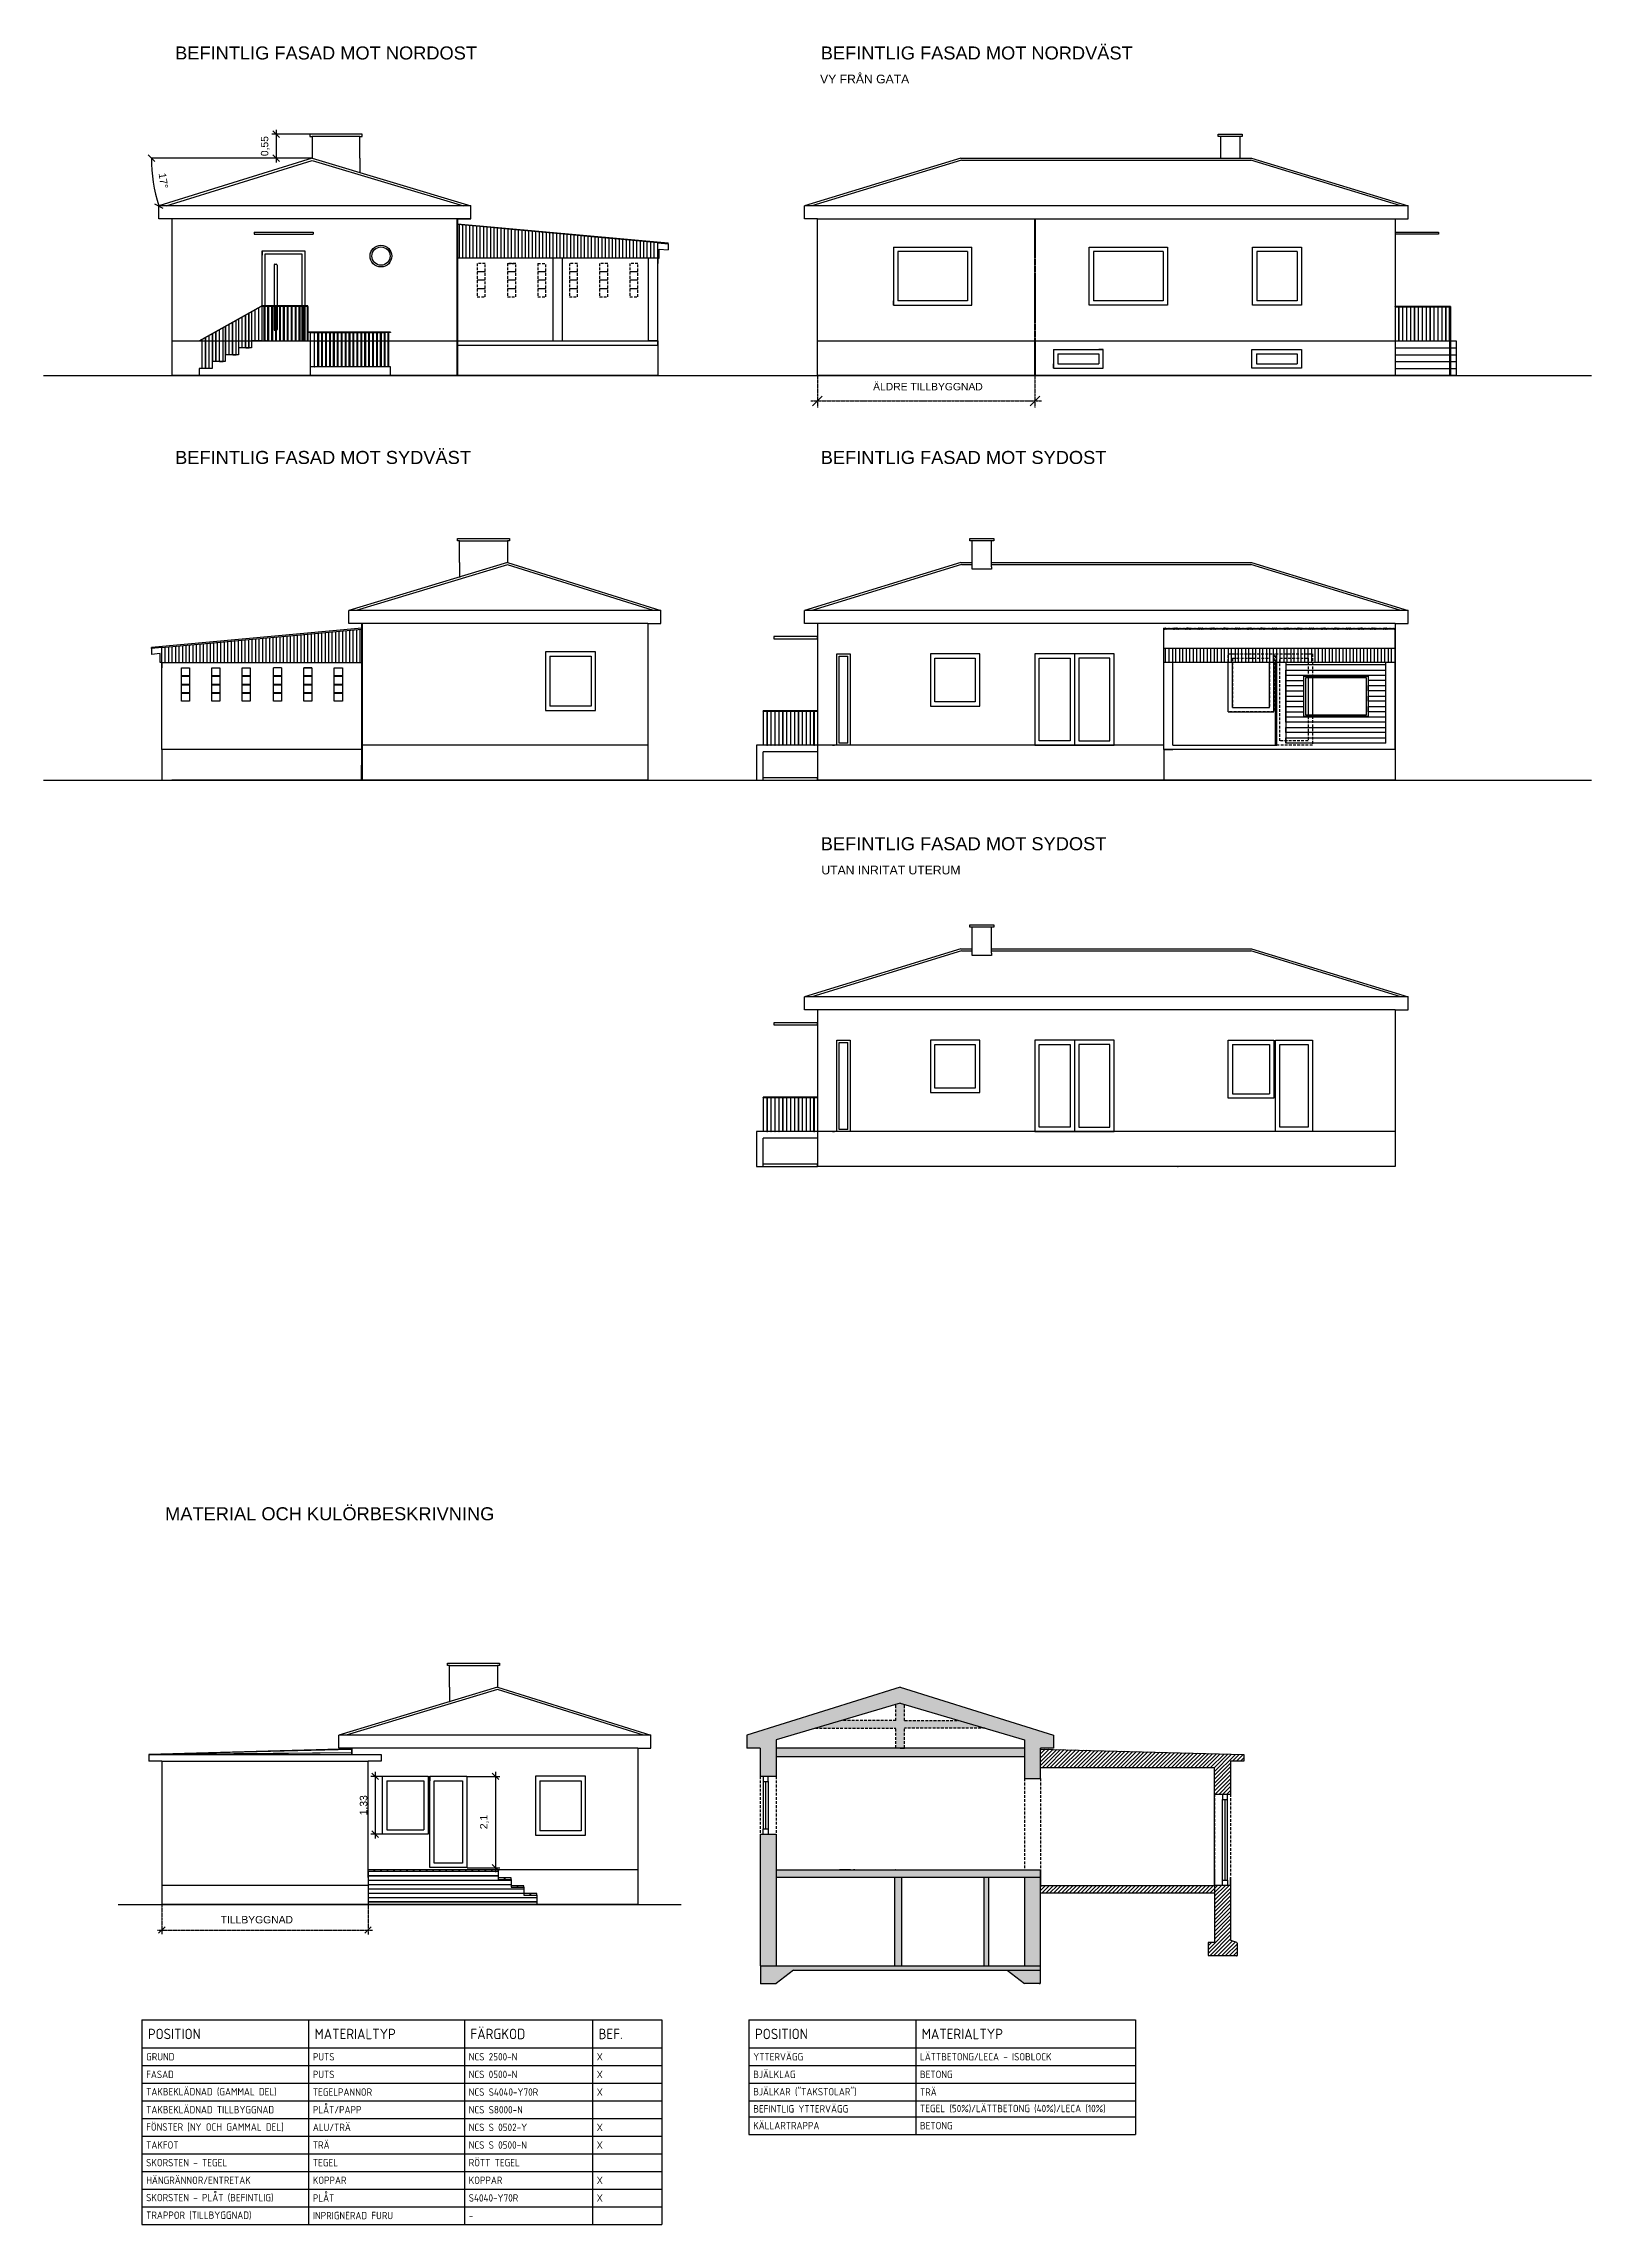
# Model space of a CAD drawing. Header units: millimetres. Extents: x -60009 to 113281, y -58228 to 411188.
# Drawn here: x -50011 to -14434, y -58228 to -8088 of the extents above; entities that cross this region are included whole.
import ezdxf

# ---------------------------------------------------------------- set-up
doc = ezdxf.new("R2010")
doc.units = ezdxf.units.MM
for name, pattern in [('ACAD_ISO02W100', [15, 12, -3]), ('ACAD_ISO04W100', [30, 24, -3, 0, -3]), ('CENTER2', [28.575, 19.05, -3.175, 3.175, -3.175]), ('HIDDEN', [9.525, 6.35, -3.175])]:
    doc.linetypes.add(name, pattern=pattern)
doc.layers.get('0').update_dxf_attribs({"color": 1})
for name, color, linetype in [('Angivelser', 7, 'Continuous'), ('Fönster', 1, 'Continuous'), ('Förtydligande', 8, 'CENTER2'), ('Grundritningar', 1, 'Continuous'), ('Mått', 4, 'Continuous'), ('Rörelsefogar', 1, 'CENTER2')]:
    doc.layers.add(name, color=color, linetype=linetype)
doc.styles.add('ISO', font='isocp.shx')
doc.styles.get("Standard").update_dxf_attribs({"font": 'Arial.ttf', "height": 170})
doc.dimstyles.new('Egen dimension', dxfattribs={"dimscale": 10, "dimtxt": 2.5, "dimasz": 15, "dimexe": 10, "dimexo": 0.625, "dimgap": 15, "dimtad": 1, "dimlfac": 0.001, "dimtxsty": 'Standard', "dimblk": 'OBLIQUE', "dimblk1": 'OBLIQUE', "dimblk2": 'OBLIQUE', "dimcen": 20, "dimdle": 10, "dimadec": 0, "dimazin": 0, "dimtfac": 1, "dimtmove": 0, "dimatfit": 3, "dimldrblk": 'OPEN90', "dimfxl": 1, "dimarcsym": 0})
doc.dimstyles.new('ISO-25', dxfattribs={"dimscale": 10, "dimtxt": 2.5, "dimasz": 15, "dimexe": 10, "dimexo": 0.625, "dimgap": 15, "dimtad": 1, "dimlfac": 0.001, "dimtxsty": 'Standard', "dimblk": 'OBLIQUE', "dimblk1": 'OBLIQUE', "dimblk2": 'OBLIQUE', "dimcen": 20, "dimdle": 10, "dimadec": 0, "dimazin": 0, "dimtfac": 1, "dimtmove": 0, "dimatfit": 3, "dimldrblk": 'OPEN90', "dimfxl": 1, "dimarcsym": 0})

msp = doc.modelspace()

# ---------------------------------------------------------------- texts
at = {"layer": 'Angivelser'}
for s, height, p in [('BEFINTLIG FASAD MOT NORDOST', 300, (-46988.151, -8453.168)), ('BEFINTLIG FASAD MOT NORDVÄST', 300, (-32148.288, -8453.168)), ('VY FRÅN GATA', 200, (-32163.122, -9002.162)), ('BEFINTLIG FASAD MOT SYDVÄST', 300, (-46988.151, -17753.168)), ('BEFINTLIG FASAD MOT SYDOST', 300, (-32148.151, -17753.168)), ('BEFINTLIG FASAD MOT SYDOST', 300, (-32148.151, -26634.952)), ('UTAN INRITAT UTERUM', 200, (-32132.67, -27189.291)), ('MATERIAL OCH KULÖRBESKRIVNING', 300, (-47218.151, -42039.973))]:
    msp.add_text(s, height=height, dxfattribs=at).set_placement(p)

# ---------------------------------------------------------------- blocks, each defined once
blk = doc.blocks.new('_Oblique')
at = {"color": 0, "linetype": 'ByBlock', "lineweight": -2}
blk.add_line((-0.5, -0.5), (0.5, 0.5), dxfattribs=at)
blk = doc.blocks.new('*D36')
at = {"layer": 'Defpoints', "color": 0, "ltscale": 10, "transparency": 16777216}
for p in [(-47533, -10720), (-43841, -10720), (-43841, -10720), (-47514, -11092), (-47365, -11820)]:
    blk.add_point(p, dxfattribs=at)
at = {"layer": 'Mått', "color": 0, "lineweight": -2, "ltscale": 10, "transparency": 16777216}
blk.add_arc((-43841, -10720), 3692, 180, 197.3318, dxfattribs=at)
at = {"layer": 'Mått', "color": 0, "lineweight": -2, "ltscale": 10, "transparency": 16777216, "xscale": 150, "yscale": 150, "zscale": 150}
for p, rotation in [((-47533, -10720), 90), ((-47365, -11820), 287.3317977329669)]:
    blk.add_blockref('_Oblique', p, dxfattribs=dict(at, rotation=rotation))
at = {"layer": 'Mått', "color": 0, "ltscale": 10, "transparency": 16777216, "insert": (-47257, -11241), "char_height": 170, "attachment_point": 5, "rotation": 278.6659}
blk.add_mtext('17°', dxfattribs=at)
blk = doc.blocks.new('_Open90')
at = {"color": 0, "linetype": 'ByBlock', "lineweight": -2}
for p, q in [((0, 0), (-1, 0)), ((-0.5, 0.5), (0, 0)), ((0, 0), (-0.5, -0.5))]:
    blk.add_line(p, q, dxfattribs=at)
blk = doc.blocks.new('*D37')
at = {"layer": 'Defpoints', "color": 0, "transparency": 16777216}
for p in [(-43841, -10170), (-44665, -10720), (-43841, -10720)]:
    blk.add_point(p, dxfattribs=at)
at = {"layer": 'Mått', "color": 0, "lineweight": -2, "transparency": 16777216}
for p, q in [((-43847, -10170), (-44765, -10170)), ((-44665, -10070), (-44665, -10820)), ((-43847, -10720), (-44765, -10720))]:
    blk.add_line(p, q, dxfattribs=at)
at = {"layer": 'Mått', "color": 0, "lineweight": -2, "transparency": 16777216, "xscale": 150, "yscale": 150, "zscale": 150}
for p, rotation in [((-44665, -10170), 90), ((-44665, -10720), 270)]:
    blk.add_blockref('_Oblique', p, dxfattribs=dict(at, rotation=rotation))
at = {"layer": 'Mått', "color": 0, "transparency": 16777216, "insert": (-44917, -10445), "char_height": 170, "attachment_point": 5, "rotation": 90}
blk.add_mtext('0,55', dxfattribs=at)
blk = doc.blocks.new('*D90')
at = {"layer": 'Defpoints', "color": 0, "transparency": 16777216}
for p in [(-47295, -50877), (-42555, -50873), (-42555, -51460)]:
    blk.add_point(p, dxfattribs=at)
at = {"layer": 'Förtydligande', "color": 0, "lineweight": -2, "transparency": 16777216}
for p, q in [((-47295, -50883), (-47295, -51560)), ((-42555, -50879), (-42555, -51560)), ((-47395, -51460), (-42455, -51460))]:
    blk.add_line(p, q, dxfattribs=at)
at = {"layer": 'Förtydligande', "color": 0, "lineweight": -2, "transparency": 16777216, "xscale": 150, "yscale": 150, "zscale": 150, "rotation": 180}
blk.add_blockref('_Oblique', (-47295, -51460), dxfattribs=at)
at = {"layer": 'Förtydligande', "color": 0, "lineweight": -2, "transparency": 16777216, "xscale": 150, "yscale": 150, "zscale": 150}
blk.add_blockref('_Oblique', (-42555, -51460), dxfattribs=at)
at = {"layer": 'Förtydligande', "color": 0, "transparency": 16777216, "insert": (-45110, -51223), "char_height": 170, "attachment_point": 5}
blk.add_mtext('TILLBYGGNAD', dxfattribs=at)
blk = doc.blocks.new('*T91')
at = {"layer": 'Grundritningar', "color": 0, "linetype": 'ByBlock', "lineweight": -2, "ltscale": 100, "transparency": 16777216}
for p, q in [((0, 0), (11956, 0)), ((0, 0), (0, -4700)), ((3832, 0), (3832, -4700)), ((7416, 0), (7416, -4700)), ((10359, 0), (10359, -4700)), ((11956, 0), (11956, -4700)), ((0, -644), (11956, -644)), ((0, -1049), (11956, -1049)), ((0, -1455), (11956, -1455)), ((0, -1861), (11956, -1861)), ((0, -2266), (11956, -2266)), ((0, -2672), (11956, -2672)), ((0, -3078), (11956, -3078)), ((0, -3483), (11956, -3483)), ((0, -3889), (11956, -3889)), ((0, -4294), (11956, -4294)), ((0, -4700), (11956, -4700))]:
    blk.add_line(p, q, dxfattribs=at)
at = {"layer": 'Grundritningar', "color": 0, "ltscale": 100, "transparency": 16777216, "attachment_point": 4, "style": 'ISO'}
for s, insert, char_height, width in [(' POSITION', (2, -322), 240, 3829.15), (' MATERIALTYP', (3834, -322), 240, 3580.66), (' FÄRGKOD', (7417, -322), 240, 2940.17), (' BEF. ', (10360, -322), 240, 1593.6), (' GRUND', (2, -847), 170, 3829.15), (' PUTS', (3834, -847), 170, 3580.66), (' NCS 2500-N', (7417, -847), 170, 2940.17), (' X', (10360, -847), 170, 1593.6), (' FASAD', (2, -1252), 170, 3829.15), (' PUTS', (3834, -1252), 170, 3580.66), (' NCS 0500-N', (7417, -1252), 170, 2940.17), (' X', (10360, -1252), 170, 1593.6), (' TAKBEKLÄDNAD (GAMMAL DEL)', (2, -1658), 170, 3829.15), (' TAKBEKLÄDNAD TILLBYGGNAD', (2, -2064), 170, 3829.15), (' TEGELPANNOR', (3834, -1658), 170, 3580.66), (' PLÅT/PAPP', (3834, -2064), 170, 3580.66), (' NCS S4040-Y70R', (7417, -1658), 170, 2940.17), (' NCS S8000-N', (7417, -2064), 170, 2940.17), (' X', (10360, -1658), 170, 1593.6), (' FÖNSTER [NY OCH GAMMAL DEL]', (2, -2469), 170, 3829.15), (' ALU/TRÄ', (3834, -2469), 170, 3580.66), (' NCS S 0502-Y', (7417, -2469), 170, 2940.17), (' X', (10360, -2469), 170, 1593.6), (' TAKFOT', (2, -2875), 170, 3829.15), (' TRÄ', (3834, -2875), 170, 3580.66), (' NCS S 0500-N', (7417, -2875), 170, 2940.17), (' X', (10360, -2875), 170, 1593.6), (' SKORSTEN - TEGEL', (2, -3280), 170, 3829.15), (' TEGEL', (3834, -3280), 170, 3580.66), (' RÖTT TEGEL', (7417, -3280), 170, 2940.17), (' SKORSTEN - PLÅT (BEFINTLIG)', (2, -4092), 170, 3829.15), (' HÄNGRÄNNOR/ENTRETAK', (2, -3686), 170, 3829.15), (' KOPPAR', (3834, -3686), 170, 3580.66), (' PLÅT', (3834, -4092), 170, 3580.66), (' S4040-Y70R', (7417, -4092), 170, 2940.17), (' KOPPAR', (7417, -3686), 170, 2940.17), (' X', (10360, -3686), 170, 1593.6), (' X', (10360, -4092), 170, 1593.6), (' TRAPPOR (TILLBYGGNAD)', (2, -4497), 170, 3829.15), (' INPRIGNERAD FURU', (3834, -4497), 170, 3580.66), (' - ', (7417, -4497), 170, 2940.17)]:
    blk.add_mtext(s, dxfattribs=dict(at, insert=insert, char_height=char_height, width=width))
blk = doc.blocks.new('*T101')
at = {"layer": 'Grundritningar', "color": 0, "linetype": 'ByBlock', "lineweight": -2, "ltscale": 100, "transparency": 16777216}
for p, q in [((0, 0), (8884, 0)), ((0, 0), (0, -2632)), ((3832, 0), (3832, -2632)), ((8884, 0), (8884, -2632)), ((0, -644), (8884, -644)), ((0, -1049), (8884, -1049)), ((0, -1455), (8884, -1455)), ((0, -1861), (8884, -1861)), ((0, -2226), (8884, -2226)), ((0, -2632), (8884, -2632))]:
    blk.add_line(p, q, dxfattribs=at)
at = {"layer": 'Grundritningar', "color": 0, "ltscale": 100, "transparency": 16777216, "attachment_point": 4, "style": 'ISO'}
for s, insert, char_height, width in [(' POSITION', (2, -322), 240, 3829.15), (' MATERIALTYP', (3834, -322), 240, 5048.45), (' YTTERVÄGG', (2, -847), 170, 3829.15), (' LÄTTBETONG/LECA - ISOBLOCK', (3834, -847), 170, 5048.45), (' BJÄLKLAG', (2, -1252), 170, 3829.15), (' BETONG', (3834, -1252), 170, 5048.45), (' BJÄLKAR ("TAKSTOLAR")', (2, -1658), 170, 3829.15), (' BEFINTLIG YTTERVÄGG', (2, -2044), 170, 3829.15), (' TRÄ', (3834, -1658), 170, 5048.45), (' TEGEL (50%)/LÄTTBETONG (40%)/LECA (10%)', (3834, -2044), 170, 5048.45), (' KÄLLARTRAPPA', (2, -2429), 170, 3829.15), (' BETONG', (3834, -2429), 170, 5048.45)]:
    blk.add_mtext(s, dxfattribs=dict(at, insert=insert, char_height=char_height, width=width))
blk = doc.blocks.new('*D105')
at = {"layer": 'Defpoints', "color": 0, "transparency": 16777216}
for p in [(-32225, -15720), (-27225, -15720), (-27225, -16303)]:
    blk.add_point(p, dxfattribs=at)
at = {"layer": 'Förtydligande', "color": 0, "lineweight": -2, "transparency": 16777216}
for p, q in [((-32225, -15729), (-32225, -16453)), ((-27225, -15729), (-27225, -16453)), ((-32375, -16303), (-27075, -16303))]:
    blk.add_line(p, q, dxfattribs=at)
at = {"layer": 'Förtydligande', "color": 0, "lineweight": -2, "transparency": 16777216, "xscale": 225, "yscale": 225, "zscale": 225, "rotation": 180}
blk.add_blockref('_Oblique', (-32225, -16303), dxfattribs=at)
at = {"layer": 'Förtydligande', "color": 0, "lineweight": -2, "transparency": 16777216, "xscale": 225, "yscale": 225, "zscale": 225}
blk.add_blockref('_Oblique', (-27225, -16303), dxfattribs=at)
at = {"layer": 'Förtydligande', "color": 0, "transparency": 16777216, "insert": (-29684, -15976), "char_height": 170, "attachment_point": 5}
blk.add_mtext('ÄLDRE TILLBYGGNAD', dxfattribs=at)
blk = doc.blocks.new('*D110')
at = {"layer": 'Defpoints', "color": 0, "transparency": 16777216}
for p in [(-40285, -47927), (-40285, -50027), (-39625, -50027)]:
    blk.add_point(p, dxfattribs=at)
at = {"layer": 'Mått', "color": 0, "lineweight": -2, "transparency": 16777216}
for p, q in [((-40279, -47927), (-39525, -47927)), ((-39625, -47827), (-39625, -50127)), ((-40279, -50027), (-39525, -50027))]:
    blk.add_line(p, q, dxfattribs=at)
at = {"layer": 'Mått', "color": 0, "lineweight": -2, "transparency": 16777216, "xscale": 150, "yscale": 150, "zscale": 150}
for p, rotation in [((-39625, -47927), 90), ((-39625, -50027), 270)]:
    blk.add_blockref('_Oblique', p, dxfattribs=dict(at, rotation=rotation))
at = {"layer": 'Mått', "color": 0, "transparency": 16777216, "insert": (-39878, -48977), "char_height": 170, "attachment_point": 5, "rotation": 90}
blk.add_mtext('2,1', dxfattribs=at)
blk = doc.blocks.new('*D111')
at = {"layer": 'Defpoints', "color": 0, "transparency": 16777216}
for p in [(-42225, -47927), (-42390, -49257), (-42225, -49257)]:
    blk.add_point(p, dxfattribs=at)
at = {"layer": 'Mått', "color": 0, "lineweight": -2, "transparency": 16777216}
for p, q in [((-42231, -47927), (-42490, -47927)), ((-42390, -47827), (-42390, -49357)), ((-42231, -49257), (-42490, -49257))]:
    blk.add_line(p, q, dxfattribs=at)
at = {"layer": 'Mått', "color": 0, "lineweight": -2, "transparency": 16777216, "xscale": 150, "yscale": 150, "zscale": 150}
for p, rotation in [((-42390, -47927), 90), ((-42390, -49257), 270)]:
    blk.add_blockref('_Oblique', p, dxfattribs=dict(at, rotation=rotation))
at = {"layer": 'Mått', "color": 0, "transparency": 16777216, "insert": (-42642, -48592), "char_height": 170, "attachment_point": 5, "rotation": 90}
blk.add_mtext('1,33', dxfattribs=at)

# ---------------------------------------------------------------- dimensions: what is measured, and where the dimension line sits
at = {"layer": 'Förtydligande'}
dim = msp.add_linear_dim(base=(-27225.15, -16303.148), p1=(-32225.245, -15720.046), p2=(-27225.15, -15720.046), text='ÄLDRE TILLBYGGNAD', dimstyle='Egen dimension', override={"dimscale": 15}, dxfattribs=at)
dim.commit()
dim.dimension.update_dxf_attribs({"geometry": '*D105', "text_midpoint": (-29684.45, -16303.148), "dimtype": 160})
dim = msp.add_linear_dim(base=(-42555.013, -51459.659), p1=(-47295.013, -50876.558), p2=(-42555.013, -50872.577), text='TILLBYGGNAD', dimstyle='Egen dimension', dxfattribs=at)
dim.commit()
dim.dimension.update_dxf_attribs({"geometry": '*D90', "text_midpoint": (-45110.013, -51459.659), "dimtype": 160})
at = {"layer": 'Mått'}
for base, p1, p2, angle, dimstyle, picture, middle in [((-44664.93, -10720.232), (-43840.517, -10170.232), (-43840.517, -10720.232), 270, 'ISO-25', '*D37', (-44664.93, -10445.232)), ((-42389.849, -49256.558), (-42225.013, -47926.558), (-42225.013, -49256.558), 90, 'Egen dimension', '*D111', (-42389.849, -48591.558))]:
    dim = msp.add_linear_dim(base=base, p1=p1, p2=p2, angle=angle, dimstyle=dimstyle, dxfattribs=at)
    dim.commit()
    dim.dimension.update_dxf_attribs({"geometry": picture, "text_midpoint": middle, "dimtype": 160})
at = {"layer": 'Mått', "ltscale": 10}
dim = msp.add_angular_dim_2l(base=(-47513.899, -11091.888), line1=((-43840.517, -10720.232), (-47532.652, -10720.232)), line2=((-43840.517, -10720.232), (-47365.013, -11820.136)), dimstyle='ISO-25', dxfattribs=at)
dim.commit()
dim.dimension.update_dxf_attribs({"geometry": '*D36', "text_midpoint": (-47257.382, -11241.005)})
at = {"layer": 'Mått'}
dim = msp.add_linear_dim(base=(-39625.415, -50026.558), p1=(-40285.013, -47926.558), p2=(-40285.013, -50026.558), angle=90, dimstyle='Egen dimension', dxfattribs=at)
dim.commit()
dim.dimension.update_dxf_attribs({"geometry": '*D110', "text_midpoint": (-39877.81, -48976.558)})

# ---------------------------------------------------------------- hatches: boundary and pattern name
at = {"layer": 'Grundritningar', "ltscale": 100}
h = msp.add_hatch(color=256, dxfattribs=at)
h.dxf.hatch_style = 1
h.paths.add_polyline_path([(-30319.777, -46241.974), (-27465.281, -47090.378), (-27465.281, -47926.558), (-27465.281, -47976.558), (-27096.118, -47976.558), (-27096.118, -47276.558), (-26795.281, -47276.558), (-26795.281, -46976.558), (-30319.777, -45876.653), (-33844.274, -46976.558), (-33844.274, -47276.558), (-33544.274, -47276.558), (-33544.274, -47926.558), (-33474.274, -47926.558), (-33174.274, -47926.558), (-33174.274, -47090.378)])
h.paths.add_polyline_path([(-28973.555, -46642.094), (-30219.374, -46642.094), (-30219.374, -46271.816), (-30319.777, -46241.974), (-30420.181, -46271.816), (-30420.181, -46642.094), (-31666, -46642.094), (-32271.618, -46822.094), (-30420.181, -46822.094), (-30420.181, -47276.558), (-30320.181, -47276.558), (-30219.374, -47276.558), (-30219.374, -46822.094), (-28367.936, -46822.094)], flags=17)
h.paths.add_polyline_path([(-27465.281, -47276.558), (-33174.274, -47276.558), (-33174.274, -47476.558), (-27465.281, -47476.558)], flags=17)
h.paths.add_polyline_path([(-27096.118, -50246.558), (-27465.281, -50246.558), (-27465.281, -50876.558), (-27096.118, -50876.558)])
h.paths.add_polyline_path([(-27096.118, -50076.558), (-33174.274, -50076.558), (-33174.274, -50246.558), (-27096.118, -50246.558)])
h.paths.add_polyline_path([(-27096.118, -50876.558), (-27465.281, -50876.558), (-27465.281, -52286.558), (-27096.118, -52286.558)])
h.paths.add_polyline_path([(-28294.274, -50876.558), (-28394.274, -50876.558), (-28394.274, -52286.558), (-28294.274, -52286.558)])
h.paths.add_polyline_path([(-30294.274, -50876.558), (-30444.274, -50876.558), (-30444.274, -52286.558), (-30294.274, -52286.558)])
h.paths.add_polyline_path([(-33174.274, -50876.558), (-33544.274, -50876.558), (-33544.274, -52286.558), (-33534.274, -52286.558), (-33174.274, -52286.558)])
h.paths.add_polyline_path([(-33174.274, -49256.558), (-33544.274, -49256.558), (-33544.274, -50076.558), (-33544.274, -50876.558), (-33174.274, -50876.558)])
h.paths.add_polyline_path([(-30294.274, -50246.558), (-30444.274, -50246.558), (-30444.274, -50876.558), (-30294.274, -50876.558)])
h.paths.add_polyline_path([(-28294.274, -50246.558), (-28394.274, -50246.558), (-28394.274, -50876.558), (-28294.274, -50876.558)])
h.paths.add_polyline_path([(-27106.118, -52386.558), (-27866.118, -52386.558), (-27466.118, -52686.558), (-27106.118, -52686.558)])
h.paths.add_polyline_path([(-27106.118, -52286.558), (-33534.274, -52286.558), (-33534.274, -52386.558), (-33534.274, -52686.558), (-33174.274, -52686.558), (-32774.274, -52386.558), (-27106.118, -52386.558)])
h = msp.add_hatch(dxfattribs=at)
h.set_pattern_fill('ANSI31', color=256, scale=20)
h.set_pattern_definition([(45, (-75640.205, -72606.995), (-44.90128, 44.90128), [])])
h.paths.add_polyline_path([(-22426.118, -47426.558), (-27096.118, -47298.558), (-27096.118, -47726.558), (-23096.118, -47726.558), (-23096.118, -48336.558), (-22726.118, -48336.558), (-22726.118, -47576.558), (-22426.118, -47576.558)])
h.paths.add_polyline_path([(-22726.118, -50876.558), (-23096.118, -50876.558), (-23096.118, -51746.558), (-23246.118, -51746.558), (-23246.118, -52046.558), (-22576.118, -52046.558), (-22576.118, -51760.973, 0.322822806), (-22589.793, -51741.999), (-22726.118, -51696.558)])
h.paths.add_polyline_path([(-23096.118, -50436.558), (-27096.118, -50436.558), (-27096.118, -50606.558), (-23096.118, -50606.558)])
h.paths.add_polyline_path([(-22726.118, -50436.558), (-23096.118, -50436.558), (-23096.118, -50876.558), (-22726.118, -50876.558)])

# ---------------------------------------------------------------- linework, layer by layer
at = {"layer": 'Fönster'}
for p, q in [((-42225.013, -49256.558), (-42225.013, -47926.558)), ((-42225.013, -47926.558), (-41175.013, -47926.558)), ((-42125.013, -48026.558), (-42125.013, -49156.558)), ((-42125.013, -48026.558), (-41275.013, -48026.558)), ((-41275.013, -48026.558), (-41275.013, -49156.558)), ((-41175.013, -47926.558), (-41175.013, -49256.558)), ((-41135.013, -47926.558), (-40285.013, -47926.558)), ((-41135.013, -50026.558), (-41135.013, -47926.558)), ((-41135.013, -47926.558), (-41135.013, -48026.558)), ((-41035.013, -49926.558), (-41035.013, -48026.558)), ((-41035.013, -48026.558), (-40385.013, -48026.558)), ((-40385.013, -48026.558), (-40385.013, -49926.558)), ((-40285.013, -47926.558), (-40285.013, -50026.558)), ((-40285.013, -47976.558), (-40285.013, -48076.558)), ((-37555.013, -47926.558), (-38705.013, -47926.558)), ((-38705.013, -47926.558), (-38705.013, -49276.558)), ((-38605.013, -48026.558), (-38605.013, -49176.558)), ((-38605.013, -48026.558), (-37655.013, -48026.558)), ((-37655.013, -48026.558), (-37655.013, -49176.558)), ((-37555.013, -49276.558), (-37555.013, -47926.558)), ((-41175.013, -49256.558), (-42225.013, -49256.558)), ((-42125.013, -49156.558), (-41275.013, -49156.558)), ((-38705.013, -49276.558), (-37555.013, -49276.558)), ((-37655.013, -49176.558), (-38605.013, -49176.558)), ((-40285.013, -50026.558), (-41135.013, -50026.558)), ((-40385.013, -49926.558), (-41035.013, -49926.558))]:
    msp.add_line(p, q, dxfattribs=at)
at = {"layer": 'Förtydligande', "linetype": 'ACAD_ISO04W100', "lineweight": -3, "ltscale": 0.1}
for p, q in [((-50011.262, -15720.136), (-14434.085, -15720.136)), ((-50011.262, -25020.136), (-14434.085, -25020.136)), ((-48295.013, -50876.558), (-35355.013, -50876.558))]:
    msp.add_line(p, q, dxfattribs=at)
at = {"layer": 'Förtydligande', "ltscale": 100}
for p, q in [((-42555.013, -50115.556), (-42555.013, -50335.556)), ((-39560.016, -50110.556), (-39560.016, -50115.556)), ((-39560.016, -50110.556), (-39560.016, -50290.556)), ((-42555.013, -50265.556), (-42555.013, -50410.556)), ((-42555.013, -50876.558), (-39242.594, -50876.558))]:
    msp.add_line(p, q, dxfattribs=at)
at = {"layer": 'Grundritningar'}
for p, q in [((-42690.517, -10170.232), (-43890.517, -10170.232)), ((-43890.517, -10170.232), (-43890.517, -10220.232)), ((-43890.517, -10220.232), (-43840.517, -10220.232)), ((-42740.517, -10220.232), (-43840.517, -10220.232)), ((-43840.517, -10220.232), (-43840.517, -10720.232)), ((-42740.517, -10720.232), (-42740.517, -10220.232)), ((-42740.517, -10220.232), (-42690.517, -10220.232)), ((-42690.517, -10220.232), (-42690.517, -10170.232)), ((-23009.451, -10220.136), (-23009.451, -10170.136)), ((-23009.451, -10170.136), (-22459.451, -10170.136)), ((-22959.451, -10220.136), (-23009.451, -10220.136)), ((-22509.451, -10220.136), (-22959.451, -10220.136)), ((-22959.451, -10220.136), (-22959.451, -10720.136)), ((-22509.451, -10720.136), (-22509.451, -10220.136)), ((-22459.451, -10220.136), (-22509.451, -10220.136)), ((-22459.451, -10170.136), (-22459.451, -10220.136)), ((-43840.517, -10720.232), (-47365.013, -11820.136)), ((-47197.641, -11820.136), (-43840.921, -10772.732)), ((-43840.921, -10772.732), (-40362.385, -11820.136)), ((-43840.517, -10720.232), (-40195.013, -11820.136)), ((-42740.517, -10720.232), (-42740.517, -11052.119)), ((-28925.15, -10720.136), (-32525.15, -11820.136)), ((-28910.446, -10767.925), (-32354.045, -11820.136)), ((-28925.15, -10720.136), (-22245.15, -10720.136)), ((-28910.446, -10767.925), (-22259.451, -10768.047)), ((-18813.633, -11820.136), (-22259.451, -10768.047)), ((-22245.15, -10720.136), (-18645.15, -11820.136)), ((-47365.013, -12120.136), (-47365.013, -11820.136)), ((-40195.013, -11820.136), (-47365.013, -11820.136)), ((-40195.013, -12120.136), (-40195.013, -11820.136)), ((-32525.15, -12120.136), (-32525.15, -11820.136)), ((-18645.15, -11820.136), (-32525.15, -11820.136)), ((-18645.15, -12120.136), (-18645.15, -11820.136)), ((-47065.013, -12120.136), (-47365.013, -12120.136)), ((-40195.013, -12120.136), (-47065.013, -12120.136)), ((-47065.013, -12120.136), (-47065.013, -14920.136)), ((-45175.013, -12420.136), (-45175.013, -12470.136)), ((-45175.013, -12420.136), (-43815.013, -12420.136)), ((-45175.013, -12470.136), (-43815.013, -12470.136)), ((-43815.013, -12420.136), (-43815.013, -12470.136)), ((-40495.013, -12120.136), (-40195.013, -12120.136)), ((-40495.013, -12250.136), (-40495.013, -12230.136)), ((-40495.013, -12230.136), (-35656.007, -12671.959)), ((-40495.013, -13020.136), (-40495.013, -12250.136)), ((-35895.013, -12670.136), (-40495.013, -12250.136)), ((-40455.013, -13020.136), (-40455.013, -12253.788)), ((-40375.013, -13020.136), (-40375.013, -12261.093)), ((-40295.013, -13020.136), (-40295.013, -12268.397)), ((-40215.013, -13020.136), (-40215.013, -12275.701)), ((-40135.013, -13020.136), (-40135.013, -12283.006)), ((-40055.013, -13020.136), (-40055.013, -12290.31)), ((-39975.013, -13020.136), (-39975.013, -12297.615)), ((-39895.013, -13020.136), (-39895.013, -12304.919)), ((-39815.013, -13020.136), (-39815.013, -12312.223)), ((-39735.013, -13020.136), (-39735.013, -12319.528)), ((-39655.013, -13020.136), (-39655.013, -12326.832)), ((-39575.013, -13020.136), (-39575.013, -12334.136)), ((-39495.013, -13020.136), (-39495.013, -12341.441)), ((-39415.013, -13020.136), (-39415.013, -12348.745)), ((-39335.013, -13020.136), (-39335.013, -12356.049)), ((-39255.013, -13020.136), (-39255.013, -12363.354)), ((-39175.013, -13020.136), (-39175.013, -12370.658)), ((-39095.013, -13020.136), (-39095.013, -12377.962)), ((-39015.013, -13020.136), (-39015.013, -12385.267)), ((-38935.013, -13020.136), (-38935.013, -12392.571)), ((-38855.013, -13020.136), (-38855.013, -12399.875)), ((-38775.013, -13020.136), (-38775.013, -12407.18)), ((-38695.013, -13020.136), (-38695.013, -12414.484)), ((-38615.013, -13020.136), (-38615.013, -12421.788)), ((-38535.013, -13020.136), (-38535.013, -12429.093)), ((-38455.013, -13020.136), (-38455.013, -12436.397)), ((-38375.013, -13020.136), (-38375.013, -12443.701)), ((-38295.013, -13020.136), (-38295.013, -12451.006)), ((-38215.013, -13020.136), (-38215.013, -12458.31)), ((-38135.013, -13020.136), (-38135.013, -12465.615)), ((-38055.013, -13020.136), (-38055.013, -12472.919)), ((-37975.013, -13020.136), (-37975.013, -12480.223)), ((-37895.013, -13020.136), (-37895.013, -12487.528)), ((-37815.013, -13020.136), (-37815.013, -12494.832)), ((-37735.013, -13020.136), (-37735.013, -12502.136)), ((-37655.013, -13020.136), (-37655.013, -12509.441)), ((-37575.013, -13020.136), (-37575.013, -12516.745)), ((-37495.013, -13020.136), (-37495.013, -12524.049)), ((-37415.013, -13020.136), (-37415.013, -12531.354)), ((-32225.15, -12120.136), (-32525.15, -12120.136)), ((-32225.15, -12120.136), (-18945.15, -12120.136)), ((-32225.15, -14920.136), (-32225.15, -12120.136)), ((-18945.15, -12120.136), (-18945.15, -14920.136)), ((-18945.15, -12120.136), (-18645.15, -12120.136)), ((-18945.15, -12120.136), (-18945.15, -12420.136)), ((-18945.15, -12420.136), (-17945.15, -12420.136)), ((-17945.15, -12470.136), (-18945.15, -12470.136)), ((-17945.15, -12420.136), (-17945.15, -12470.136)), ((-44985.013, -14920.136), (-44985.013, -12850.136)), ((-44985.013, -12850.136), (-44005.013, -12850.136)), ((-44985.013, -12850.136), (-44495.013, -12850.136)), ((-44985.013, -12850.136), (-44985.013, -12950.136)), ((-44915.013, -12950.136), (-44915.013, -12920.136)), ((-44915.013, -14920.136), (-44915.013, -12920.136)), ((-44915.013, -12920.136), (-44075.013, -12920.136)), ((-44915.013, -12920.136), (-44715.013, -12920.136)), ((-44075.013, -12920.136), (-44075.013, -14920.136)), ((-44005.013, -12850.136), (-44005.013, -14920.136)), ((-35895.013, -13020.136), (-40495.013, -13020.136)), ((-40495.013, -15020.136), (-40495.013, -13020.136)), ((-40455.013, -13020.136), (-40495.013, -13020.136)), ((-40375.013, -13020.136), (-40455.013, -13020.136)), ((-40295.013, -13020.136), (-40375.013, -13020.136)), ((-40215.013, -13020.136), (-40295.013, -13020.136)), ((-40135.013, -13020.136), (-40215.013, -13020.136)), ((-40055.013, -13020.136), (-40135.013, -13020.136)), ((-39975.013, -13020.136), (-40055.013, -13020.136)), ((-39895.013, -13020.136), (-39975.013, -13020.136)), ((-39815.013, -13020.136), (-39895.013, -13020.136)), ((-39735.013, -13020.136), (-39815.013, -13020.136)), ((-39655.013, -13020.136), (-39735.013, -13020.136)), ((-39575.013, -13020.136), (-39655.013, -13020.136)), ((-39495.013, -13020.136), (-39575.013, -13020.136)), ((-39415.013, -13020.136), (-39495.013, -13020.136)), ((-39335.013, -13020.136), (-39415.013, -13020.136)), ((-39255.013, -13020.136), (-39335.013, -13020.136)), ((-39175.013, -13020.136), (-39255.013, -13020.136)), ((-39095.013, -13020.136), (-39175.013, -13020.136)), ((-39015.013, -13020.136), (-39095.013, -13020.136)), ((-38935.013, -13020.136), (-39015.013, -13020.136)), ((-38855.013, -13020.136), (-38935.013, -13020.136)), ((-38775.013, -13020.136), (-38855.013, -13020.136)), ((-38695.013, -13020.136), (-38775.013, -13020.136)), ((-38615.013, -13020.136), (-38695.013, -13020.136)), ((-38535.013, -13020.136), (-38615.013, -13020.136)), ((-38455.013, -13020.136), (-38535.013, -13020.136)), ((-38375.013, -13020.136), (-38455.013, -13020.136)), ((-38295.013, -13020.136), (-38375.013, -13020.136)), ((-38295.013, -14920.136), (-38295.013, -13020.136)), ((-38215.013, -13020.136), (-38295.013, -13020.136)), ((-38135.013, -13020.136), (-38215.013, -13020.136)), ((-38055.013, -13020.136), (-38135.013, -13020.136)), ((-38085.013, -14920.136), (-38085.013, -13020.136)), ((-37975.013, -13020.136), (-38055.013, -13020.136)), ((-37895.013, -13020.136), (-37975.013, -13020.136)), ((-37815.013, -13020.136), (-37895.013, -13020.136)), ((-37735.013, -13020.136), (-37815.013, -13020.136)), ((-37655.013, -13020.136), (-37735.013, -13020.136)), ((-37575.013, -13020.136), (-37655.013, -13020.136)), ((-37495.013, -13020.136), (-37575.013, -13020.136)), ((-37415.013, -13020.136), (-37495.013, -13020.136)), ((-37335.013, -13020.136), (-37415.013, -13020.136)), ((-37335.013, -13020.136), (-37335.013, -12538.658)), ((-37255.013, -13020.136), (-37335.013, -13020.136)), ((-37255.013, -13020.136), (-37255.013, -12545.962)), ((-37175.013, -13020.136), (-37255.013, -13020.136)), ((-37175.013, -13020.136), (-37175.013, -12553.267)), ((-37095.013, -13020.136), (-37175.013, -13020.136)), ((-37095.013, -13020.136), (-37095.013, -12560.571)), ((-37015.013, -13020.136), (-37095.013, -13020.136)), ((-37015.013, -13020.136), (-37015.013, -12567.875)), ((-36935.013, -13020.136), (-37015.013, -13020.136)), ((-36935.013, -13020.136), (-36935.013, -12575.18)), ((-36855.013, -13020.136), (-36935.013, -13020.136)), ((-36855.013, -13020.136), (-36855.013, -12582.484)), ((-36775.013, -13020.136), (-36855.013, -13020.136)), ((-36775.013, -13020.136), (-36775.013, -12589.788)), ((-36695.013, -13020.136), (-36775.013, -13020.136)), ((-36695.013, -13020.136), (-36695.013, -12597.093)), ((-36615.013, -13020.136), (-36695.013, -13020.136)), ((-36615.013, -13020.136), (-36615.013, -12604.397)), ((-36535.013, -13020.136), (-36615.013, -13020.136)), ((-36535.013, -13020.136), (-36535.013, -12611.701)), ((-36455.013, -13020.136), (-36535.013, -13020.136)), ((-36455.013, -13020.136), (-36455.013, -12619.006)), ((-36375.013, -13020.136), (-36455.013, -13020.136)), ((-36375.013, -13020.136), (-36375.013, -12626.31)), ((-36295.013, -13020.136), (-36375.013, -13020.136)), ((-36295.013, -13020.136), (-36295.013, -12633.615)), ((-36215.013, -13020.136), (-36295.013, -13020.136)), ((-36215.013, -13020.136), (-36215.013, -12640.919)), ((-36135.013, -13020.136), (-36215.013, -13020.136)), ((-36135.013, -13020.136), (-36135.013, -12648.223)), ((-36055.013, -13020.136), (-36135.013, -13020.136)), ((-36105.013, -14920.136), (-36105.013, -13020.136)), ((-36055.013, -13020.136), (-36055.013, -12655.528)), ((-35975.013, -13020.136), (-36055.013, -13020.136)), ((-35975.013, -13020.136), (-35975.013, -12662.832)), ((-35895.013, -13020.136), (-35975.013, -13020.136)), ((-35895.013, -13020.136), (-35895.013, -12670.136)), ((-35895.013, -12670.136), (-35656.007, -12691.959)), ((-35895.013, -15020.136), (-35895.013, -13020.136)), ((-35895.013, -13020.136), (-35895.013, -13140.136)), ((-35895.013, -13020.136), (-35860.013, -13020.136)), ((-35860.013, -13020.136), (-35860.013, -12813.332)), ((-35860.013, -12813.332), (-35656.007, -12831.959)), ((-35656.007, -12691.959), (-35656.007, -12671.959)), ((-35656.007, -12691.959), (-35656.007, -12831.959)), ((-30475.15, -12770.136), (-30475.15, -14100.136)), ((-30475.15, -12770.136), (-28675.15, -12770.136)), ((-30475.15, -12770.136), (-30475.15, -12870.136)), ((-30375.15, -12870.136), (-30375.15, -14000.136)), ((-28775.15, -12870.136), (-30375.15, -12870.136)), ((-28775.15, -12870.136), (-28775.15, -14000.136)), ((-28675.15, -14100.136), (-28675.15, -12770.136)), ((-25975.15, -14100.136), (-25975.15, -12770.136)), ((-25975.15, -12770.136), (-24175.15, -12770.136)), ((-25875.15, -12870.136), (-25875.15, -14000.136)), ((-24275.15, -12870.136), (-25875.15, -12870.136)), ((-24275.15, -12870.136), (-24275.15, -14000.136)), ((-24175.15, -12770.136), (-24175.15, -14100.136)), ((-22225.15, -14100.136), (-22225.15, -12770.136)), ((-22225.15, -12770.136), (-21095.15, -12770.136)), ((-22125.15, -12870.136), (-22125.15, -14000.136)), ((-21195.15, -12870.136), (-22125.15, -12870.136)), ((-21195.15, -12870.136), (-21195.15, -14000.136)), ((-21095.15, -12770.136), (-21095.15, -14100.136)), ((-44715.013, -13180.136), (-44715.013, -14660.136)), ((-44695.013, -13160.136), (-44665.013, -13160.136)), ((-44645.013, -13180.136), (-44645.013, -14660.136)), ((-35895.013, -14920.136), (-35895.013, -13569.997)), ((-30475.15, -14100.136), (-30475.15, -14000.136)), ((-28775.15, -14000.136), (-30375.15, -14000.136)), ((-24275.15, -14000.136), (-25875.15, -14000.136)), ((-21195.15, -14000.136), (-22125.15, -14000.136)), ((-46435.013, -14920.136), (-45009.152, -14122.681)), ((-45009.152, -14132.681), (-46435.013, -14930.136)), ((-45675.013, -14505.084), (-45675.013, -15240.136)), ((-45665.013, -15240.136), (-45665.013, -14499.491)), ((-45595.013, -14460.341), (-45595.013, -15240.136)), ((-45585.013, -15240.136), (-45585.013, -14454.748)), ((-45535.013, -14426.784), (-45535.013, -15080.136)), ((-45525.013, -15080.136), (-45525.013, -14421.192)), ((-45455.013, -14382.042), (-45455.013, -15080.136)), ((-45445.013, -15080.136), (-45445.013, -14376.449)), ((-45375.013, -14337.3), (-45375.013, -15080.136)), ((-45365.013, -15080.136), (-45365.013, -14331.707)), ((-45295.013, -15080.136), (-45295.013, -14292.557)), ((-45285.013, -15080.136), (-45285.013, -14286.964)), ((-45235.013, -14259), (-45235.013, -14920.136)), ((-45225.013, -14920.136), (-45225.013, -14253.408)), ((-45155.013, -14214.258), (-45155.013, -14920.136)), ((-45145.013, -14920.136), (-45145.013, -14208.665)), ((-45075.013, -14169.516), (-45075.013, -14920.136)), ((-45065.013, -14920.136), (-45065.013, -14163.923)), ((-44985.013, -14120.136), (-44999.39, -14120.136)), ((-43954.539, -14130.136), (-44999.39, -14130.136)), ((-43954.539, -14120.136), (-44989.835, -14120.136)), ((-44944.082, -14920.136), (-44944.082, -14130.136)), ((-44934.082, -14130.136), (-44934.082, -14920.136)), ((-44854.082, -14920.136), (-44854.082, -14130.136)), ((-44844.082, -14130.136), (-44844.082, -14920.136)), ((-44764.082, -14920.136), (-44764.082, -14130.136)), ((-44754.082, -14130.136), (-44754.082, -14920.136)), ((-44674.082, -14920.136), (-44674.082, -14130.136)), ((-44664.082, -14130.136), (-44664.082, -14920.136)), ((-44584.082, -14920.136), (-44584.082, -14130.136)), ((-44574.082, -14130.136), (-44574.082, -14920.136)), ((-44494.082, -14920.136), (-44494.082, -14130.136)), ((-44484.082, -14130.136), (-44484.082, -14920.136)), ((-44404.082, -14920.136), (-44404.082, -14130.136)), ((-44394.082, -14130.136), (-44394.082, -14920.136)), ((-44314.082, -14920.136), (-44314.082, -14130.136)), ((-44304.082, -14130.136), (-44304.082, -14920.136)), ((-44224.082, -14920.136), (-44224.082, -14130.136)), ((-44214.082, -14130.136), (-44214.082, -14920.136)), ((-44134.082, -14920.136), (-44134.082, -14130.136)), ((-44124.082, -14130.136), (-44124.082, -14920.136)), ((-44044.082, -14920.136), (-44044.082, -14130.136)), ((-44034.082, -14130.136), (-44034.082, -14920.136)), ((-43934.539, -14120.136), (-43954.539, -14120.136)), ((-43954.539, -14130.136), (-43944.539, -14130.136)), ((-43949.539, -14920.136), (-43949.539, -14130.136)), ((-43944.539, -14130.136), (-43934.539, -14130.136)), ((-43944.539, -14130.136), (-43939.539, -14130.136)), ((-43939.539, -14130.136), (-43939.539, -14920.136)), ((-43934.539, -14130.136), (-43934.539, -14120.136)), ((-30475.15, -14100.136), (-28675.15, -14100.136)), ((-24175.15, -14100.136), (-25975.15, -14100.136)), ((-21095.15, -14100.136), (-22225.15, -14100.136)), ((-18945.15, -14140.136), (-18945.15, -14130.136)), ((-17675.15, -14130.136), (-18945.15, -14130.136)), ((-18945.15, -14140.136), (-17695.15, -14140.136)), ((-18945.15, -14140.136), (-18865.15, -14140.136)), ((-18865.15, -14140.136), (-18865.15, -14920.136)), ((-18855.15, -14920.136), (-18855.15, -14140.136)), ((-18855.15, -14140.136), (-18775.15, -14140.136)), ((-18775.15, -14140.136), (-18775.15, -14920.136)), ((-18765.15, -14920.136), (-18765.15, -14140.136)), ((-18765.15, -14140.136), (-18685.15, -14140.136)), ((-18685.15, -14140.136), (-18685.15, -14920.136)), ((-18675.15, -14920.136), (-18675.15, -14140.136)), ((-18675.15, -14140.136), (-18595.15, -14140.136)), ((-18595.15, -14140.136), (-18595.15, -14920.136)), ((-18585.15, -14920.136), (-18585.15, -14140.136)), ((-18585.15, -14140.136), (-18505.15, -14140.136)), ((-18505.15, -14140.136), (-18505.15, -14920.136)), ((-18495.15, -14920.136), (-18495.15, -14140.136)), ((-18495.15, -14140.136), (-18415.15, -14140.136)), ((-18415.15, -14140.136), (-18415.15, -14920.136)), ((-18405.15, -14920.136), (-18405.15, -14140.136)), ((-18405.15, -14140.136), (-18325.15, -14140.136)), ((-18325.15, -14140.136), (-18325.15, -14920.136)), ((-18315.15, -14920.136), (-18315.15, -14140.136)), ((-18315.15, -14140.136), (-18235.15, -14140.136)), ((-18235.15, -14140.136), (-18235.15, -14920.136)), ((-18225.15, -14920.136), (-18225.15, -14140.136)), ((-18225.15, -14140.136), (-18145.15, -14140.136)), ((-18145.15, -14140.136), (-18145.15, -14920.136)), ((-18135.15, -14920.136), (-18135.15, -14140.136)), ((-18135.15, -14140.136), (-18055.15, -14140.136)), ((-18055.15, -14140.136), (-18055.15, -14920.136)), ((-18045.15, -14920.136), (-18045.15, -14140.136)), ((-18045.15, -14140.136), (-17965.15, -14140.136)), ((-17965.15, -14140.136), (-17965.15, -14920.136)), ((-17955.15, -14920.136), (-17955.15, -14140.136)), ((-17955.15, -14140.136), (-17875.15, -14140.136)), ((-17875.15, -14140.136), (-17875.15, -14920.136)), ((-17865.15, -14920.136), (-17865.15, -14140.136)), ((-17865.15, -14140.136), (-17785.15, -14140.136)), ((-17785.15, -14140.136), (-17785.15, -14920.136)), ((-17775.15, -14920.136), (-17775.15, -14140.136)), ((-17695.15, -14920.136), (-17695.15, -14140.136)), ((-17675.15, -14130.136), (-17675.15, -15720.136)), ((-47065.013, -14920.136), (-47065.013, -15720.136)), ((-47065.013, -14920.136), (-40495.013, -14920.136)), ((-46435.013, -14930.136), (-46435.013, -14920.136)), ((-46375.022, -14896.584), (-46375.022, -15560.136)), ((-46365.022, -15560.136), (-46365.022, -14890.992)), ((-46295.022, -14851.842), (-46295.022, -15560.136)), ((-46285.022, -15560.136), (-46285.022, -14846.249)), ((-46215.022, -14807.1), (-46215.022, -15560.136)), ((-46205.022, -15560.136), (-46205.022, -14801.507)), ((-46135.013, -14762.352), (-46135.013, -15400.136)), ((-46125.013, -15400.136), (-46125.013, -14756.76)), ((-46055.013, -15400.136), (-46055.013, -14717.61)), ((-46045.013, -15400.136), (-46045.013, -14712.017)), ((-45975.013, -14672.868), (-45975.013, -15400.136)), ((-45965.013, -15400.136), (-45965.013, -14667.275)), ((-45895.013, -14628.125), (-45895.013, -15400.136)), ((-45885.013, -15400.136), (-45885.013, -14622.532)), ((-45835.013, -14594.568), (-45835.013, -15240.136)), ((-45825.013, -15240.136), (-45825.013, -14588.976)), ((-45755.013, -14549.826), (-45755.013, -15240.136)), ((-45745.013, -15240.136), (-45745.013, -14544.233)), ((-44985.013, -14920.136), (-45235.013, -14920.136)), ((-45235.013, -14920.136), (-45235.013, -15080.136)), ((-45034.082, -14920.136), (-45024.082, -14920.136)), ((-44985.013, -14920.136), (-44005.013, -14920.136)), ((-44985.013, -14920.136), (-44885.013, -14920.136)), ((-44885.013, -14920.136), (-44915.013, -14920.136)), ((-44665.013, -14680.136), (-44695.013, -14680.136)), ((-44005.013, -14920.136), (-43885.013, -14920.136)), ((-43939.539, -14920.136), (-43949.539, -14920.136)), ((-42035.013, -14720.136), (-43939.539, -14720.136)), ((-42035.013, -14730.136), (-43939.539, -14730.136)), ((-43885.013, -14730.136), (-43885.013, -15520.136)), ((-43875.013, -14730.136), (-43885.013, -14730.136)), ((-43885.013, -14920.136), (-43885.013, -15720.136)), ((-43875.013, -15520.136), (-43875.013, -14730.136)), ((-43875.013, -14730.136), (-43785.013, -14730.136)), ((-43795.013, -14730.136), (-43795.013, -15520.136)), ((-43785.013, -14730.136), (-43795.013, -14730.136)), ((-43785.013, -14730.136), (-43695.013, -14730.136)), ((-43785.013, -15520.136), (-43785.013, -14730.136)), ((-43705.013, -15520.136), (-43705.013, -14730.136)), ((-43695.013, -14730.136), (-43605.013, -14730.136)), ((-43695.013, -14730.136), (-43695.013, -15520.136)), ((-43615.013, -15520.136), (-43615.013, -14730.136)), ((-43605.013, -14730.136), (-43515.013, -14730.136)), ((-43605.013, -14730.136), (-43605.013, -15520.136)), ((-43525.013, -15520.136), (-43525.013, -14730.136)), ((-43515.013, -14730.136), (-43515.013, -15520.136)), ((-43515.013, -14730.136), (-43425.013, -14730.136)), ((-43435.013, -15520.136), (-43435.013, -14730.136)), ((-43425.013, -14730.136), (-43335.013, -14730.136)), ((-43425.013, -14730.136), (-43425.013, -15520.136)), ((-43345.013, -15520.136), (-43345.013, -14730.136)), ((-43335.013, -14730.136), (-43245.013, -14730.136)), ((-43335.013, -14730.136), (-43335.013, -15520.136)), ((-43255.013, -15520.136), (-43255.013, -14730.136)), ((-43245.013, -14730.136), (-43155.013, -14730.136)), ((-43245.013, -14730.136), (-43245.013, -15520.136)), ((-43165.013, -15520.136), (-43165.013, -14730.136)), ((-43155.013, -14730.136), (-43065.013, -14730.136)), ((-43155.013, -14730.136), (-43155.013, -15520.136)), ((-43075.013, -15520.136), (-43075.013, -14730.136)), ((-43065.013, -14730.136), (-42975.013, -14730.136)), ((-43065.013, -14730.136), (-43065.013, -15520.136)), ((-42985.013, -15520.136), (-42985.013, -14730.136)), ((-42975.013, -14730.136), (-42885.013, -14730.136)), ((-42975.013, -14730.136), (-42975.013, -15520.136)), ((-42895.013, -15520.136), (-42895.013, -14730.136)), ((-42885.013, -14730.136), (-42795.013, -14730.136)), ((-42885.013, -14730.136), (-42885.013, -15520.136)), ((-42805.013, -15520.136), (-42805.013, -14730.136)), ((-42795.013, -14730.136), (-42705.013, -14730.136)), ((-42795.013, -14730.136), (-42795.013, -15520.136)), ((-42715.013, -15520.136), (-42715.013, -14730.136)), ((-42705.013, -14730.136), (-42615.013, -14730.136)), ((-42705.013, -14730.136), (-42705.013, -15520.136)), ((-42625.013, -15520.136), (-42625.013, -14730.136)), ((-42615.013, -14730.136), (-42525.013, -14730.136)), ((-42615.013, -14730.136), (-42615.013, -15520.136)), ((-42535.013, -15520.136), (-42535.013, -14730.136)), ((-42525.013, -14730.136), (-42435.013, -14730.136)), ((-42525.013, -14730.136), (-42525.013, -15520.136)), ((-42445.013, -15520.136), (-42445.013, -14730.136)), ((-42435.013, -14730.136), (-42345.013, -14730.136)), ((-42435.013, -14730.136), (-42435.013, -15520.136)), ((-42355.013, -15520.136), (-42355.013, -14730.136)), ((-42345.013, -14730.136), (-42255.013, -14730.136)), ((-42345.013, -14730.136), (-42345.013, -15520.136)), ((-42265.013, -15520.136), (-42265.013, -14730.136)), ((-42255.013, -14730.136), (-42165.013, -14730.136)), ((-42255.013, -14730.136), (-42255.013, -15520.136)), ((-42175.013, -15520.136), (-42175.013, -14730.136)), ((-42165.013, -14730.136), (-42165.013, -15520.136)), ((-42100.013, -14730.136), (-42100.013, -15520.136)), ((-42075.013, -15520.136), (-42075.013, -14730.136)), ((-42035.013, -14720.136), (-42035.013, -14720.136)), ((-42035.013, -14720.136), (-42035.013, -14730.136)), ((-40495.013, -14920.136), (-38295.013, -14920.136)), ((-40495.013, -14920.136), (-35895.013, -14920.136)), ((-40495.013, -15020.136), (-35895.013, -15020.136)), ((-40495.013, -15020.136), (-40495.013, -15720.136)), ((-38295.013, -14920.136), (-38085.013, -14920.136)), ((-35895.013, -14920.136), (-36105.013, -14920.136)), ((-35895.013, -14920.136), (-35895.013, -15720.136)), ((-35895.013, -15020.136), (-35895.013, -15720.136)), ((-32225.15, -15720.136), (-32225.15, -14920.136)), ((-32225.15, -14920.136), (-18945.15, -14920.136)), ((-18945.15, -14920.136), (-18945.15, -15720.136)), ((-18945.15, -14920.136), (-18945.15, -15120.136)), ((-18945.15, -14920.136), (-17545.15, -14920.136)), ((-18865.15, -14920.136), (-18855.15, -14920.136)), ((-18775.15, -14920.136), (-18765.15, -14920.136)), ((-18685.15, -14920.136), (-18675.15, -14920.136)), ((-18595.15, -14920.136), (-18585.15, -14920.136)), ((-18505.15, -14920.136), (-18495.15, -14920.136)), ((-18415.15, -14920.136), (-18405.15, -14920.136)), ((-18325.15, -14920.136), (-18315.15, -14920.136)), ((-18235.15, -14920.136), (-18225.15, -14920.136)), ((-18145.15, -14920.136), (-18135.15, -14920.136)), ((-18055.15, -14920.136), (-18045.15, -14920.136)), ((-17965.15, -14920.136), (-17955.15, -14920.136)), ((-17875.15, -14920.136), (-17865.15, -14920.136)), ((-17785.15, -14920.136), (-17775.15, -14920.136)), ((-17695.15, -14920.136), (-17695.15, -15720.136)), ((-17545.15, -14920.136), (-17545.15, -15720.136)), ((-45835.013, -15400.136), (-46135.013, -15400.136)), ((-46135.013, -15400.136), (-46135.013, -15560.136)), ((-46045.013, -15400.136), (-46055.013, -15400.136)), ((-45975.013, -15400.136), (-46045.013, -15400.136)), ((-45965.013, -15400.136), (-45885.013, -15400.136)), ((-45535.013, -15240.136), (-45835.013, -15240.136)), ((-45835.013, -15240.136), (-45835.013, -15400.136)), ((-45665.013, -15240.136), (-45585.013, -15240.136)), ((-45235.013, -15080.136), (-45535.013, -15080.136)), ((-45535.013, -15080.136), (-45535.013, -15240.136)), ((-45365.013, -15080.136), (-45295.013, -15080.136)), ((-45295.013, -15080.136), (-45285.013, -15080.136)), ((-42035.013, -15520.136), (-43885.013, -15520.136)), ((-43885.013, -15520.136), (-43875.013, -15520.136)), ((-43795.013, -15520.136), (-43785.013, -15520.136)), ((-43695.013, -15520.136), (-43705.013, -15520.136)), ((-43605.013, -15520.136), (-43615.013, -15520.136)), ((-43515.013, -15520.136), (-43525.013, -15520.136)), ((-43425.013, -15520.136), (-43435.013, -15520.136)), ((-43335.013, -15520.136), (-43345.013, -15520.136)), ((-43245.013, -15520.136), (-43255.013, -15520.136)), ((-43155.013, -15520.136), (-43165.013, -15520.136)), ((-43065.013, -15520.136), (-43075.013, -15520.136)), ((-42975.013, -15520.136), (-42985.013, -15520.136)), ((-42885.013, -15520.136), (-42895.013, -15520.136)), ((-42795.013, -15520.136), (-42805.013, -15520.136)), ((-42705.013, -15520.136), (-42715.013, -15520.136)), ((-42615.013, -15520.136), (-42625.013, -15520.136)), ((-42525.013, -15520.136), (-42535.013, -15520.136)), ((-42435.013, -15520.136), (-42445.013, -15520.136)), ((-42345.013, -15520.136), (-42355.013, -15520.136)), ((-42255.013, -15520.136), (-42265.013, -15520.136)), ((-42165.013, -15520.136), (-42175.013, -15520.136)), ((-42035.013, -15520.136), (-42075.013, -15520.136)), ((-42035.013, -15720.136), (-42035.013, -15520.136)), ((-26795.15, -15120.136), (-26795.15, -15550.136)), ((-26795.15, -15120.136), (-25655.15, -15120.136)), ((-26795.15, -15120.136), (-26795.15, -15220.136)), ((-26795.15, -15120.136), (-26695.15, -15120.136)), ((-26795.15, -15550.136), (-26795.15, -15450.136)), ((-26695.15, -15220.136), (-25755.15, -15220.136)), ((-26695.15, -15220.136), (-26695.15, -15450.136)), ((-26695.15, -15450.136), (-25755.15, -15450.136)), ((-25655.15, -15120.136), (-25755.15, -15120.136)), ((-25755.15, -15220.136), (-25755.15, -15450.136)), ((-25655.15, -15550.136), (-25655.15, -15120.136)), ((-22235.15, -15550.136), (-22235.15, -15120.136)), ((-22235.15, -15120.136), (-21095.15, -15120.136)), ((-22135.15, -15220.136), (-21195.15, -15220.136)), ((-22135.15, -15220.136), (-22135.15, -15450.136)), ((-22135.15, -15450.136), (-21195.15, -15450.136)), ((-21195.15, -15220.136), (-21195.15, -15450.136)), ((-21095.15, -15120.136), (-21095.15, -15550.136)), ((-18945.15, -15080.136), (-17545.15, -15080.136)), ((-18945.15, -15240.136), (-17545.15, -15240.136)), ((-18945.15, -15400.136), (-17545.15, -15400.136)), ((-36125.013, -15720.136), (-47065.013, -15720.136)), ((-46135.013, -15560.136), (-46435.013, -15560.136)), ((-46435.013, -15560.136), (-46435.013, -15720.136)), ((-43885.013, -15720.136), (-42035.013, -15720.136)), ((-40495.013, -15720.136), (-40485.013, -15720.136)), ((-40495.013, -15720.136), (-40485.013, -15720.136)), ((-35895.013, -15720.136), (-40495.013, -15720.136)), ((-18945.15, -15720.136), (-32225.15, -15720.136)), ((-27225.15, -15720.136), (-27235.15, -15720.136)), ((-26795.15, -15550.136), (-25655.15, -15550.136)), ((-21095.15, -15550.136), (-22235.15, -15550.136)), ((-18945.15, -15560.136), (-17545.15, -15560.136)), ((-17545.15, -15720.136), (-18945.15, -15720.136)), ((-40499.51, -19520.232), (-40499.51, -19470.232)), ((-40499.51, -19470.232), (-39299.51, -19470.232)), ((-40449.51, -19520.232), (-40499.51, -19520.232)), ((-40449.51, -20020.232), (-40449.51, -19520.232)), ((-40449.51, -19520.232), (-39349.51, -19520.232)), ((-39349.51, -19520.232), (-39349.51, -20020.232)), ((-39299.51, -19520.232), (-39349.51, -19520.232)), ((-39299.51, -19470.232), (-39299.51, -19520.232)), ((-28720.711, -19520.136), (-28720.711, -19470.136)), ((-28720.711, -19470.136), (-28170.711, -19470.136)), ((-28670.711, -19520.136), (-28720.711, -19520.136)), ((-28220.711, -19520.136), (-28670.711, -19520.136)), ((-28670.711, -20120.136), (-28670.711, -19520.136)), ((-28170.711, -19520.136), (-28220.711, -19520.136)), ((-28220.711, -20120.136), (-28220.711, -19520.136)), ((-28170.711, -19470.136), (-28170.711, -19520.136)), ((-39349.51, -20020.232), (-42995.013, -21120.136)), ((-40449.51, -20020.232), (-40449.51, -20365.373)), ((-39349.51, -20020.232), (-35825.013, -21120.136)), ((-28925.013, -20020.136), (-32525.013, -21120.136)), ((-28925.013, -20020.136), (-28670.711, -20020.136)), ((-28220.711, -20020.136), (-24054.457, -20020.136)), ((-24054.457, -20020.136), (-22245.013, -20020.136)), ((-22245.013, -20020.136), (-18645.013, -21120.136)), ((-39349.106, -20072.732), (-42827.641, -21120.136)), ((-35992.385, -21120.136), (-39349.106, -20072.732)), ((-28910.31, -20067.925), (-32353.908, -21120.136)), ((-28910.31, -20067.925), (-28670.711, -20067.93)), ((-28670.711, -20170.136), (-28670.711, -20120.136)), ((-28220.711, -20170.136), (-28670.711, -20170.136)), ((-28220.711, -20067.938), (-24054.457, -20068.014)), ((-28220.711, -20120.136), (-28220.711, -20170.136)), ((-24054.457, -20068.014), (-22259.315, -20068.047)), ((-18812.385, -21120.136), (-22259.315, -20068.047)), ((-42695.013, -21530.136), (-47534.019, -21971.959)), ((-47295.013, -21970.136), (-42695.013, -21550.136)), ((-35825.013, -21120.136), (-42995.013, -21120.136)), ((-42995.013, -21420.136), (-42995.013, -21120.136)), ((-36125.013, -21420.136), (-42995.013, -21420.136)), ((-42695.013, -21420.136), (-42995.013, -21420.136)), ((-42695.013, -21120.136), (-42855.013, -21120.136)), ((-42735.013, -22320.136), (-42735.013, -21553.788)), ((-42695.013, -21550.136), (-42695.013, -21530.136)), ((-42695.013, -22320.136), (-42695.013, -21550.136)), ((-36125.013, -21420.136), (-36125.013, -24220.136)), ((-36125.013, -21420.136), (-35825.013, -21420.136)), ((-36125.013, -21420.136), (-36125.013, -23366.667)), ((-35825.013, -21420.136), (-35825.013, -21120.136)), ((-32525.013, -21420.136), (-32525.013, -21120.136)), ((-18645.013, -21120.136), (-32525.013, -21120.136)), ((-32225.013, -21420.136), (-32525.013, -21420.136)), ((-18945.013, -21420.136), (-32225.013, -21420.136)), ((-32225.013, -21420.136), (-32225.013, -24220.136)), ((-32225.013, -21420.136), (-32225.013, -21720.136)), ((-18945.013, -21550.136), (-24265.013, -21550.136)), ((-24265.013, -21992.136), (-24265.013, -21550.136)), ((-24263.071, -21548.615), (-24258.89, -21531.657)), ((-24256.948, -21530.136), (-24250.076, -21530.136)), ((-24248.136, -21531.651), (-24243.893, -21548.621)), ((-24233.515, -21550.136), (-24241.953, -21550.136)), ((-24231.573, -21548.615), (-24227.391, -21531.657)), ((-24225.449, -21530.136), (-24218.577, -21530.136)), ((-24216.637, -21531.651), (-24212.394, -21548.621)), ((-24202.016, -21550.136), (-24210.454, -21550.136)), ((-24200.074, -21548.615), (-24195.892, -21531.657)), ((-24193.95, -21530.136), (-24187.079, -21530.136)), ((-24185.138, -21531.651), (-24180.896, -21548.621)), ((-24170.517, -21550.136), (-24178.955, -21550.136)), ((-24168.575, -21548.615), (-24164.393, -21531.657)), ((-24162.452, -21530.136), (-24155.58, -21530.136)), ((-24153.64, -21531.651), (-24149.397, -21548.621)), ((-24139.018, -21550.136), (-24147.457, -21550.136)), ((-24137.076, -21548.615), (-24132.895, -21531.657)), ((-24130.953, -21530.136), (-24124.081, -21530.136)), ((-24122.141, -21531.651), (-24117.898, -21548.621)), ((-24107.52, -21550.136), (-24115.958, -21550.136)), ((-24105.578, -21548.615), (-24101.396, -21531.657)), ((-24099.454, -21530.136), (-24092.582, -21530.136)), ((-24090.642, -21531.651), (-24086.4, -21548.621)), ((-24076.021, -21550.136), (-24084.459, -21550.136)), ((-24074.079, -21548.614), (-24069.897, -21531.657)), ((-24067.955, -21530.136), (-24061.084, -21530.136)), ((-24059.143, -21531.65), (-24054.901, -21548.621)), ((-24044.522, -21550.136), (-24052.96, -21550.136)), ((-24042.58, -21548.614), (-24038.398, -21531.657)), ((-24036.457, -21530.135), (-24029.585, -21530.135)), ((-24027.645, -21531.65), (-24023.402, -21548.621)), ((-24013.023, -21550.135), (-24021.462, -21550.135)), ((-24011.081, -21548.614), (-24006.9, -21531.657)), ((-24004.958, -21530.135), (-23998.086, -21530.135)), ((-23996.146, -21531.65), (-23991.903, -21548.621)), ((-23981.524, -21550.135), (-23989.963, -21550.135)), ((-23979.583, -21548.614), (-23975.401, -21531.656)), ((-23973.459, -21530.135), (-23966.587, -21530.135)), ((-23964.647, -21531.65), (-23960.404, -21548.62)), ((-23950.026, -21550.135), (-23958.464, -21550.135)), ((-23948.084, -21548.614), (-23943.902, -21531.656)), ((-23941.96, -21530.135), (-23935.088, -21530.135)), ((-23933.148, -21531.65), (-23928.906, -21548.62)), ((-23918.527, -21550.135), (-23926.965, -21550.135)), ((-23916.585, -21548.614), (-23912.403, -21531.656)), ((-23910.461, -21530.135), (-23903.59, -21530.135)), ((-23901.649, -21531.65), (-23897.407, -21548.62)), ((-23887.028, -21550.135), (-23895.467, -21550.135)), ((-23885.086, -21548.614), (-23880.905, -21531.656)), ((-23878.963, -21530.135), (-23872.091, -21530.135)), ((-23870.151, -21531.65), (-23865.908, -21548.62)), ((-23855.529, -21550.135), (-23863.968, -21550.135)), ((-23853.588, -21548.614), (-23849.406, -21531.656)), ((-23847.464, -21530.135), (-23840.592, -21530.135)), ((-23838.652, -21531.65), (-23834.409, -21548.62)), ((-23824.031, -21550.135), (-23832.469, -21550.135)), ((-23822.089, -21548.614), (-23817.907, -21531.656)), ((-23815.965, -21530.135), (-23809.093, -21530.135)), ((-23807.153, -21531.65), (-23802.911, -21548.62)), ((-23792.532, -21550.135), (-23800.97, -21550.135)), ((-23790.59, -21548.614), (-23786.408, -21531.656)), ((-23784.466, -21530.135), (-23777.595, -21530.135)), ((-23775.654, -21531.65), (-23771.412, -21548.62)), ((-23761.033, -21550.135), (-23769.472, -21550.135)), ((-23759.091, -21548.614), (-23754.909, -21531.656)), ((-23752.968, -21530.135), (-23746.096, -21530.135)), ((-23744.156, -21531.65), (-23739.913, -21548.62)), ((-23729.534, -21550.135), (-23737.973, -21550.135)), ((-23727.592, -21548.613), (-23723.411, -21531.656)), ((-23721.469, -21530.135), (-23714.597, -21530.135)), ((-23712.657, -21531.65), (-23708.414, -21548.62)), ((-23698.036, -21550.135), (-23706.474, -21550.135)), ((-23696.094, -21548.613), (-23691.912, -21531.656)), ((-23689.97, -21530.135), (-23683.098, -21530.135)), ((-23681.158, -21531.649), (-23676.916, -21548.62)), ((-23666.537, -21550.135), (-23674.975, -21550.135)), ((-23664.595, -21548.613), (-23660.413, -21531.656)), ((-23658.471, -21530.134), (-23651.6, -21530.134)), ((-23649.659, -21531.649), (-23645.417, -21548.619)), ((-23635.038, -21550.134), (-23643.477, -21550.134)), ((-23633.096, -21548.613), (-23628.914, -21531.655)), ((-23626.973, -21530.134), (-23620.101, -21530.134)), ((-23618.161, -21531.649), (-23613.918, -21548.619)), ((-23603.539, -21550.134), (-23611.978, -21550.134)), ((-23601.598, -21548.613), (-23597.416, -21531.655)), ((-23595.474, -21530.134), (-23588.602, -21530.134)), ((-23586.662, -21531.649), (-23582.419, -21548.619)), ((-23572.041, -21550.134), (-23580.479, -21550.134)), ((-23570.099, -21548.613), (-23565.917, -21531.655)), ((-23563.975, -21530.134), (-23557.103, -21530.134)), ((-23555.163, -21531.649), (-23550.921, -21548.619)), ((-23540.542, -21550.134), (-23548.98, -21550.134)), ((-23538.6, -21548.613), (-23534.418, -21531.655)), ((-23532.476, -21530.134), (-23525.605, -21530.134)), ((-23523.664, -21531.649), (-23519.422, -21548.619)), ((-23509.043, -21550.134), (-23517.482, -21550.134)), ((-23507.101, -21548.613), (-23502.919, -21531.655)), ((-23500.978, -21530.134), (-23494.106, -21530.134)), ((-23492.165, -21531.649), (-23487.923, -21548.619)), ((-23477.544, -21550.134), (-23485.983, -21550.134)), ((-23475.602, -21548.613), (-23471.421, -21531.655)), ((-23469.479, -21530.134), (-23462.607, -21530.134)), ((-23460.667, -21531.649), (-23456.424, -21548.619)), ((-23446.045, -21550.134), (-23454.484, -21550.134)), ((-23444.104, -21548.613), (-23439.922, -21531.655)), ((-23437.98, -21530.134), (-23431.108, -21530.134)), ((-23429.168, -21531.649), (-23424.925, -21548.619)), ((-23414.547, -21550.134), (-23422.985, -21550.134)), ((-23412.605, -21548.613), (-23408.423, -21531.655)), ((-23406.481, -21530.134), (-23399.61, -21530.134)), ((-23397.669, -21531.649), (-23393.427, -21548.619)), ((-23383.048, -21550.134), (-23391.486, -21550.134)), ((-23381.106, -21548.612), (-23376.924, -21531.655)), ((-23374.983, -21530.134), (-23368.111, -21530.134)), ((-23366.171, -21531.649), (-23361.928, -21548.619)), ((-23351.549, -21550.134), (-23359.988, -21550.134)), ((-23349.607, -21548.612), (-23345.426, -21531.655)), ((-23343.484, -21530.133), (-23336.612, -21530.133)), ((-23334.672, -21531.648), (-23330.429, -21548.619)), ((-23320.051, -21550.133), (-23328.489, -21550.133)), ((-23318.109, -21548.612), (-23313.927, -21531.655)), ((-23311.985, -21530.133), (-23305.113, -21530.133)), ((-23303.173, -21531.648), (-23298.93, -21548.618)), ((-23288.552, -21550.133), (-23296.99, -21550.133)), ((-23286.61, -21548.612), (-23282.428, -21531.654)), ((-23280.486, -21530.133), (-23273.615, -21530.133)), ((-23271.674, -21531.648), (-23267.432, -21548.618)), ((-23257.053, -21550.133), (-23265.491, -21550.133)), ((-23255.111, -21548.612), (-23250.929, -21531.654)), ((-23248.987, -21530.133), (-23242.116, -21530.133)), ((-23240.175, -21531.648), (-23235.933, -21548.618)), ((-23225.554, -21550.133), (-23233.993, -21550.133)), ((-23223.612, -21548.612), (-23219.431, -21531.654)), ((-23217.489, -21530.133), (-23210.617, -21530.133)), ((-23208.677, -21531.648), (-23204.434, -21548.618)), ((-23194.055, -21550.133), (-23202.494, -21550.133)), ((-23192.114, -21548.612), (-23187.932, -21531.654)), ((-23185.99, -21530.133), (-23179.118, -21530.133)), ((-23177.178, -21531.648), (-23172.935, -21548.618)), ((-23162.557, -21550.133), (-23170.995, -21550.133)), ((-23160.615, -21548.612), (-23156.433, -21531.654)), ((-23154.491, -21530.133), (-23147.619, -21530.133)), ((-23145.679, -21531.648), (-23141.437, -21548.618)), ((-23131.058, -21550.133), (-23139.496, -21550.133)), ((-23129.116, -21548.612), (-23124.934, -21531.654)), ((-23122.992, -21530.133), (-23116.121, -21530.133)), ((-23114.18, -21531.648), (-23109.938, -21548.618)), ((-23099.559, -21550.133), (-23107.998, -21550.133)), ((-23097.617, -21548.612), (-23093.436, -21531.654)), ((-23091.494, -21530.133), (-23084.622, -21530.133)), ((-23082.682, -21531.648), (-23078.439, -21548.618)), ((-23068.06, -21550.133), (-23076.499, -21550.133)), ((-23066.119, -21548.612), (-23061.937, -21531.654)), ((-23059.995, -21530.133), (-23053.123, -21530.133)), ((-23051.183, -21531.648), (-23046.94, -21548.618)), ((-23036.562, -21550.133), (-23045, -21550.133)), ((-23034.62, -21548.611), (-23030.438, -21531.654)), ((-23028.496, -21530.133), (-23021.624, -21530.133)), ((-23019.684, -21531.647), (-23015.442, -21548.618)), ((-23005.063, -21550.133), (-23013.501, -21550.133)), ((-23003.121, -21548.611), (-22998.939, -21531.654)), ((-22996.997, -21530.133), (-22990.126, -21530.133)), ((-22988.185, -21531.647), (-22983.943, -21548.618)), ((-22973.564, -21550.133), (-22982.002, -21550.133)), ((-22971.622, -21548.611), (-22967.44, -21531.654)), ((-22965.499, -21530.132), (-22958.627, -21530.132)), ((-22956.687, -21531.647), (-22952.444, -21548.618)), ((-22942.065, -21550.132), (-22950.504, -21550.132)), ((-22940.123, -21548.611), (-22935.942, -21531.653)), ((-22934, -21530.132), (-22927.128, -21530.132)), ((-22925.188, -21531.647), (-22920.945, -21548.617)), ((-22910.567, -21550.132), (-22919.005, -21550.132)), ((-22908.625, -21548.611), (-22904.443, -21531.653)), ((-22902.501, -21530.132), (-22895.629, -21530.132)), ((-22893.689, -21531.647), (-22889.447, -21548.617)), ((-22879.068, -21550.132), (-22887.506, -21550.132)), ((-22877.126, -21548.611), (-22872.944, -21531.653)), ((-22871.002, -21530.132), (-22864.131, -21530.132)), ((-22862.19, -21531.647), (-22857.948, -21548.617)), ((-22847.569, -21550.132), (-22856.008, -21550.132)), ((-22845.627, -21548.611), (-22841.445, -21531.653)), ((-22839.504, -21530.132), (-22832.632, -21530.132)), ((-22830.692, -21531.647), (-22826.449, -21548.617)), ((-22816.07, -21550.132), (-22824.509, -21550.132)), ((-22814.128, -21548.611), (-22809.947, -21531.653)), ((-22808.005, -21530.132), (-22801.133, -21530.132)), ((-22799.193, -21531.647), (-22794.95, -21548.617)), ((-22784.572, -21550.132), (-22793.01, -21550.132)), ((-22782.63, -21548.611), (-22778.448, -21531.653)), ((-22776.506, -21530.132), (-22769.634, -21530.132)), ((-22767.694, -21531.647), (-22763.452, -21548.617)), ((-22753.073, -21550.132), (-22761.511, -21550.132)), ((-22751.131, -21548.611), (-22746.949, -21531.653)), ((-22745.007, -21530.132), (-22738.135, -21530.132)), ((-22736.195, -21531.647), (-22731.953, -21548.617)), ((-22721.574, -21550.132), (-22730.012, -21550.132)), ((-22719.632, -21548.611), (-22715.45, -21531.653)), ((-22713.508, -21530.132), (-22706.637, -21530.132)), ((-22704.696, -21531.647), (-22700.454, -21548.617)), ((-22690.075, -21550.132), (-22698.514, -21550.132)), ((-22688.133, -21548.61), (-22683.952, -21531.653)), ((-22682.01, -21530.132), (-22675.138, -21530.132)), ((-22673.198, -21531.647), (-22668.955, -21548.617)), ((-22658.576, -21550.132), (-22667.015, -21550.132)), ((-22656.635, -21548.61), (-22652.453, -21531.653)), ((-22650.511, -21530.132), (-22643.639, -21530.132)), ((-22641.699, -21531.646), (-22637.456, -21548.617)), ((-22627.078, -21550.132), (-22635.516, -21550.132)), ((-22625.136, -21548.61), (-22620.954, -21531.653)), ((-22619.012, -21530.131), (-22612.141, -21530.131)), ((-22610.2, -21531.646), (-22605.958, -21548.616)), ((-22595.579, -21550.131), (-22604.017, -21550.131)), ((-22593.637, -21548.61), (-22589.455, -21531.652)), ((-22587.514, -21530.131), (-22580.642, -21530.131)), ((-22578.701, -21531.646), (-22574.459, -21548.616)), ((-22564.08, -21550.131), (-22572.519, -21550.131)), ((-22562.138, -21548.61), (-22557.957, -21531.652)), ((-22556.015, -21530.131), (-22549.143, -21530.131)), ((-22547.203, -21531.646), (-22542.96, -21548.616)), ((-22532.581, -21550.131), (-22541.02, -21550.131)), ((-22530.64, -21548.61), (-22526.458, -21531.652)), ((-22524.516, -21530.131), (-22517.644, -21530.131)), ((-22515.704, -21531.646), (-22511.461, -21548.616)), ((-22501.083, -21550.131), (-22509.521, -21550.131)), ((-22499.141, -21548.61), (-22494.959, -21531.652)), ((-22493.017, -21530.131), (-22486.145, -21530.131)), ((-22484.205, -21531.646), (-22479.963, -21548.616)), ((-22469.584, -21550.131), (-22478.022, -21550.131)), ((-22467.642, -21548.61), (-22463.46, -21531.652)), ((-22461.518, -21530.131), (-22454.647, -21530.131)), ((-22452.706, -21531.646), (-22448.464, -21548.616)), ((-22438.085, -21550.131), (-22446.524, -21550.131)), ((-22436.143, -21548.61), (-22431.961, -21531.652)), ((-22430.02, -21530.131), (-22423.148, -21530.131)), ((-22421.208, -21531.646), (-22416.965, -21548.616)), ((-22406.586, -21550.131), (-22415.025, -21550.131)), ((-22404.645, -21548.61), (-22400.463, -21531.652)), ((-22398.521, -21530.131), (-22391.649, -21530.131)), ((-22389.709, -21531.646), (-22385.466, -21548.616)), ((-22375.088, -21550.131), (-22383.526, -21550.131)), ((-22373.146, -21548.61), (-22368.964, -21531.652)), ((-22367.022, -21530.131), (-22360.15, -21530.131)), ((-22358.21, -21531.646), (-22353.968, -21548.616)), ((-22343.589, -21550.131), (-22352.027, -21550.131)), ((-22341.647, -21548.609), (-22337.465, -21531.652)), ((-22335.523, -21530.131), (-22328.652, -21530.131)), ((-22326.711, -21531.646), (-22322.469, -21548.616)), ((-22312.09, -21550.131), (-22320.529, -21550.131)), ((-22310.148, -21548.609), (-22305.967, -21531.652)), ((-22304.025, -21530.13), (-22297.153, -21530.13)), ((-22295.213, -21531.645), (-22290.97, -21548.616)), ((-22280.591, -21550.13), (-22289.03, -21550.13)), ((-22278.65, -21548.609), (-22274.468, -21531.652)), ((-22272.526, -21530.13), (-22265.654, -21530.13)), ((-22263.714, -21531.645), (-22259.471, -21548.615)), ((-22249.093, -21550.13), (-22257.531, -21550.13)), ((-22247.151, -21548.609), (-22242.969, -21531.652)), ((-22241.027, -21530.13), (-22234.155, -21530.13)), ((-22232.215, -21531.645), (-22227.972, -21548.615)), ((-22217.594, -21550.13), (-22226.032, -21550.13)), ((-22215.652, -21548.609), (-22211.47, -21531.651)), ((-22209.528, -21530.13), (-22202.657, -21530.13)), ((-22200.716, -21531.645), (-22196.474, -21548.615)), ((-22186.095, -21550.13), (-22194.533, -21550.13)), ((-22184.153, -21548.609), (-22179.971, -21531.651)), ((-22178.03, -21530.13), (-22171.158, -21530.13)), ((-22169.218, -21531.645), (-22164.975, -21548.615)), ((-22154.596, -21550.13), (-22163.035, -21550.13)), ((-22152.654, -21548.609), (-22148.473, -21531.651)), ((-22146.531, -21530.13), (-22139.659, -21530.13)), ((-22137.719, -21531.645), (-22133.476, -21548.615)), ((-22123.098, -21550.13), (-22131.536, -21550.13)), ((-22121.156, -21548.609), (-22116.974, -21531.651)), ((-22115.032, -21530.13), (-22108.16, -21530.13)), ((-22106.22, -21531.645), (-22101.978, -21548.615)), ((-22091.599, -21550.13), (-22100.037, -21550.13)), ((-22089.657, -21548.609), (-22085.475, -21531.651)), ((-22083.533, -21530.13), (-22076.662, -21530.13)), ((-22074.721, -21531.645), (-22070.479, -21548.615)), ((-22060.1, -21550.13), (-22068.538, -21550.13)), ((-22058.158, -21548.609), (-22053.976, -21531.651)), ((-22052.035, -21530.13), (-22045.163, -21530.13)), ((-22043.223, -21531.645), (-22038.98, -21548.615)), ((-22028.601, -21550.13), (-22037.04, -21550.13)), ((-22026.659, -21548.609), (-22022.478, -21531.651)), ((-22020.536, -21530.13), (-22013.664, -21530.13)), ((-22011.724, -21531.645), (-22007.481, -21548.615)), ((-21997.103, -21550.13), (-22005.541, -21550.13)), ((-21995.161, -21548.609), (-21990.979, -21531.651)), ((-21989.037, -21530.13), (-21982.165, -21530.13)), ((-21980.225, -21531.645), (-21975.982, -21548.615)), ((-21965.604, -21550.13), (-21974.042, -21550.13)), ((-21963.662, -21548.608), (-21959.48, -21531.651)), ((-21957.538, -21530.13), (-21950.666, -21530.13)), ((-21948.726, -21531.644), (-21944.484, -21548.615)), ((-21934.105, -21550.13), (-21942.543, -21550.13)), ((-21932.163, -21548.608), (-21927.981, -21531.651)), ((-21926.039, -21530.129), (-21919.168, -21530.129)), ((-21917.227, -21531.644), (-21912.985, -21548.615)), ((-21902.606, -21550.129), (-21911.045, -21550.129)), ((-21900.664, -21548.608), (-21896.483, -21531.651)), ((-21894.541, -21530.129), (-21887.669, -21530.129)), ((-21885.729, -21531.644), (-21881.486, -21548.614)), ((-21871.107, -21550.129), (-21879.546, -21550.129)), ((-21869.166, -21548.608), (-21864.984, -21531.65)), ((-21863.042, -21530.129), (-21856.17, -21530.129)), ((-21854.23, -21531.644), (-21849.987, -21548.614)), ((-21839.609, -21550.129), (-21848.047, -21550.129)), ((-21837.667, -21548.608), (-21833.485, -21531.65)), ((-21831.543, -21530.129), (-21824.671, -21530.129)), ((-21822.731, -21531.644), (-21818.489, -21548.614)), ((-21808.11, -21550.129), (-21816.548, -21550.129)), ((-21806.168, -21548.608), (-21801.986, -21531.65)), ((-21800.044, -21530.129), (-21793.173, -21530.129)), ((-21791.232, -21531.644), (-21786.99, -21548.614)), ((-21776.611, -21550.129), (-21785.05, -21550.129)), ((-21774.669, -21548.608), (-21770.488, -21531.65)), ((-21768.546, -21530.129), (-21761.674, -21530.129)), ((-21759.734, -21531.644), (-21755.491, -21548.614)), ((-21745.112, -21550.129), (-21753.551, -21550.129)), ((-21743.17, -21548.608), (-21738.989, -21531.65)), ((-21737.047, -21530.129), (-21730.175, -21530.129)), ((-21728.235, -21531.644), (-21723.992, -21548.614)), ((-21713.614, -21550.129), (-21722.052, -21550.129)), ((-21711.672, -21548.608), (-21707.49, -21531.65)), ((-21705.548, -21530.129), (-21698.676, -21530.129)), ((-21696.736, -21531.644), (-21692.494, -21548.614)), ((-21682.115, -21550.129), (-21690.553, -21550.129)), ((-21680.173, -21548.608), (-21675.991, -21531.65)), ((-21674.049, -21530.129), (-21667.178, -21530.129)), ((-21665.237, -21531.644), (-21660.995, -21548.614)), ((-21650.616, -21550.129), (-21659.055, -21550.129)), ((-21648.674, -21548.607), (-21644.492, -21531.65)), ((-21642.551, -21530.129), (-21635.679, -21530.129)), ((-21633.739, -21531.644), (-21629.496, -21548.614)), ((-21619.117, -21550.129), (-21627.556, -21550.129)), ((-21617.176, -21548.607), (-21612.994, -21531.65)), ((-21611.052, -21530.129), (-21604.18, -21530.129)), ((-21602.24, -21531.643), (-21597.997, -21548.614)), ((-21587.619, -21550.129), (-21596.057, -21550.129)), ((-21585.677, -21548.607), (-21581.495, -21531.65)), ((-21579.553, -21530.128), (-21572.681, -21530.128)), ((-21570.741, -21531.643), (-21566.499, -21548.614)), ((-21556.12, -21550.128), (-21564.558, -21550.128)), ((-21554.178, -21548.607), (-21549.996, -21531.649)), ((-21548.054, -21530.128), (-21541.183, -21530.128)), ((-21539.242, -21531.643), (-21535, -21548.613)), ((-21524.621, -21550.128), (-21533.06, -21550.128)), ((-21522.679, -21548.607), (-21518.497, -21531.649)), ((-21516.556, -21530.128), (-21509.684, -21530.128)), ((-21507.744, -21531.643), (-21503.501, -21548.613)), ((-21493.122, -21550.128), (-21501.561, -21550.128)), ((-21491.18, -21548.607), (-21486.999, -21531.649)), ((-21485.057, -21530.128), (-21478.185, -21530.128)), ((-21476.245, -21531.643), (-21472.002, -21548.613)), ((-21461.623, -21550.128), (-21470.062, -21550.128)), ((-21459.682, -21548.607), (-21455.5, -21531.649)), ((-21453.558, -21530.128), (-21446.686, -21530.128)), ((-21444.746, -21531.643), (-21440.503, -21548.613)), ((-21430.125, -21550.128), (-21438.563, -21550.128)), ((-21428.183, -21548.607), (-21424.001, -21531.649)), ((-21422.059, -21530.128), (-21415.188, -21530.128)), ((-21413.247, -21531.643), (-21409.005, -21548.613)), ((-21398.626, -21550.128), (-21407.064, -21550.128)), ((-21396.684, -21548.607), (-21392.502, -21531.649)), ((-21390.561, -21530.128), (-21383.689, -21530.128)), ((-21381.749, -21531.643), (-21377.506, -21548.613)), ((-21367.127, -21550.128), (-21375.566, -21550.128)), ((-21365.185, -21548.607), (-21361.004, -21531.649)), ((-21359.062, -21530.128), (-21352.19, -21530.128)), ((-21350.25, -21531.643), (-21346.007, -21548.613)), ((-21335.628, -21550.128), (-21344.067, -21550.128)), ((-21333.687, -21548.607), (-21329.505, -21531.649)), ((-21327.563, -21530.128), (-21320.691, -21530.128)), ((-21318.751, -21531.643), (-21314.508, -21548.613)), ((-21304.13, -21550.128), (-21312.568, -21550.128)), ((-21302.188, -21548.606), (-21298.006, -21531.649)), ((-21296.064, -21530.128), (-21289.193, -21530.128)), ((-21287.252, -21531.643), (-21283.01, -21548.613)), ((-21272.631, -21550.128), (-21281.069, -21550.128)), ((-21270.689, -21548.606), (-21266.507, -21531.649)), ((-21264.566, -21530.128), (-21257.694, -21530.128)), ((-21255.754, -21531.642), (-21251.511, -21548.613)), ((-21241.132, -21550.128), (-21249.571, -21550.128)), ((-21239.19, -21548.606), (-21235.008, -21531.649)), ((-21233.067, -21530.128), (-21226.195, -21530.128)), ((-21224.255, -21531.642), (-21220.012, -21548.613)), ((-21209.633, -21550.128), (-21218.072, -21550.128)), ((-21207.692, -21548.606), (-21203.51, -21531.649)), ((-21201.568, -21530.127), (-21194.696, -21530.127)), ((-21192.756, -21531.642), (-21188.513, -21548.612)), ((-21178.135, -21550.127), (-21186.573, -21550.127)), ((-21176.193, -21548.606), (-21172.011, -21531.648)), ((-21170.069, -21530.127), (-21163.197, -21530.127)), ((-21161.257, -21531.642), (-21157.015, -21548.612)), ((-21146.636, -21550.127), (-21155.074, -21550.127)), ((-21144.694, -21548.606), (-21140.512, -21531.648)), ((-21138.57, -21530.127), (-21131.699, -21530.127)), ((-21129.758, -21531.642), (-21125.516, -21548.612)), ((-21115.137, -21550.127), (-21123.576, -21550.127)), ((-21113.195, -21548.606), (-21109.014, -21531.648)), ((-21107.072, -21530.127), (-21100.2, -21530.127)), ((-21098.26, -21531.642), (-21094.017, -21548.612)), ((-21083.638, -21550.127), (-21092.077, -21550.127)), ((-21081.697, -21548.606), (-21077.515, -21531.648)), ((-21075.573, -21530.127), (-21068.701, -21530.127)), ((-21066.761, -21531.642), (-21062.518, -21548.612)), ((-21052.14, -21550.127), (-21060.578, -21550.127)), ((-21050.198, -21548.606), (-21046.016, -21531.648)), ((-21044.074, -21530.127), (-21037.202, -21530.127)), ((-21035.262, -21531.642), (-21031.02, -21548.612)), ((-21020.641, -21550.127), (-21029.079, -21550.127)), ((-21018.699, -21548.606), (-21014.517, -21531.648)), ((-21012.575, -21530.127), (-21005.704, -21530.127)), ((-21003.763, -21531.642), (-20999.521, -21548.612)), ((-20989.142, -21550.127), (-20997.581, -21550.127)), ((-20987.2, -21548.606), (-20983.018, -21531.648)), ((-20981.077, -21530.127), (-20974.205, -21530.127)), ((-20972.265, -21531.642), (-20968.022, -21548.612)), ((-20957.643, -21550.127), (-20966.082, -21550.127)), ((-20955.701, -21548.606), (-20951.52, -21531.648)), ((-20949.578, -21530.127), (-20942.706, -21530.127)), ((-20940.766, -21531.642), (-20936.523, -21548.612)), ((-20926.145, -21550.127), (-20934.583, -21550.127)), ((-20924.203, -21548.605), (-20920.021, -21531.648)), ((-20918.079, -21530.127), (-20911.207, -21530.127)), ((-20909.267, -21531.642), (-20905.025, -21548.612)), ((-20894.646, -21550.127), (-20903.084, -21550.127)), ((-20892.704, -21548.605), (-20888.522, -21531.648)), ((-20886.58, -21530.126), (-20879.709, -21530.126)), ((-20877.768, -21531.641), (-20873.526, -21548.612)), ((-20863.147, -21550.126), (-20871.586, -21550.126)), ((-20861.205, -21548.605), (-20857.023, -21531.648)), ((-20855.082, -21530.126), (-20848.21, -21530.126)), ((-20846.27, -21531.641), (-20842.027, -21548.611)), ((-20831.648, -21550.126), (-20840.087, -21550.126)), ((-20829.706, -21548.605), (-20825.525, -21531.647)), ((-20823.583, -21530.126), (-20816.711, -21530.126)), ((-20814.771, -21531.641), (-20810.528, -21548.611)), ((-20800.15, -21550.126), (-20808.588, -21550.126)), ((-20798.208, -21548.605), (-20794.026, -21531.647)), ((-20792.084, -21530.126), (-20785.212, -21530.126)), ((-20783.272, -21531.641), (-20779.03, -21548.611)), ((-20768.651, -21550.126), (-20777.089, -21550.126)), ((-20766.709, -21548.605), (-20762.527, -21531.647)), ((-20760.585, -21530.126), (-20753.714, -21530.126)), ((-20751.773, -21531.641), (-20747.531, -21548.611)), ((-20737.152, -21550.126), (-20745.591, -21550.126)), ((-20735.21, -21548.605), (-20731.028, -21531.647)), ((-20729.086, -21530.126), (-20722.215, -21530.126)), ((-20720.274, -21531.641), (-20716.032, -21548.611)), ((-20705.653, -21550.126), (-20714.092, -21550.126)), ((-20703.711, -21548.605), (-20699.53, -21531.647)), ((-20697.588, -21530.126), (-20690.716, -21530.126)), ((-20688.776, -21531.641), (-20684.533, -21548.611)), ((-20674.154, -21550.126), (-20682.593, -21550.126)), ((-20672.213, -21548.605), (-20668.031, -21531.647)), ((-20666.089, -21530.126), (-20659.217, -21530.126)), ((-20657.277, -21531.641), (-20653.034, -21548.611)), ((-20642.656, -21550.126), (-20651.094, -21550.126)), ((-20640.714, -21548.605), (-20636.532, -21531.647)), ((-20634.59, -21530.126), (-20627.719, -21530.126)), ((-20625.778, -21531.641), (-20621.536, -21548.611)), ((-20611.157, -21550.126), (-20619.595, -21550.126)), ((-20609.215, -21548.605), (-20605.033, -21531.647)), ((-20603.092, -21530.126), (-20596.22, -21530.126)), ((-20594.279, -21531.641), (-20590.037, -21548.611)), ((-20579.658, -21550.126), (-20588.097, -21550.126)), ((-20577.716, -21548.604), (-20573.535, -21531.647)), ((-20571.593, -21530.126), (-20564.721, -21530.126)), ((-20562.781, -21531.64), (-20558.538, -21548.611)), ((-20548.159, -21550.126), (-20556.598, -21550.126)), ((-20546.218, -21548.604), (-20542.036, -21531.647)), ((-20540.094, -21530.125), (-20533.222, -21530.125)), ((-20531.282, -21531.64), (-20527.039, -21548.611)), ((-20516.661, -21550.125), (-20525.099, -21550.125)), ((-20514.719, -21548.604), (-20510.537, -21531.646)), ((-20508.595, -21530.125), (-20501.724, -21530.125)), ((-20499.783, -21531.64), (-20495.541, -21548.61)), ((-20485.162, -21550.125), (-20493.6, -21550.125)), ((-20483.22, -21548.604), (-20479.038, -21531.646)), ((-20477.096, -21530.125), (-20470.225, -21530.125)), ((-20468.284, -21531.64), (-20464.042, -21548.61)), ((-20453.663, -21550.125), (-20462.102, -21550.125)), ((-20451.721, -21548.604), (-20447.539, -21531.646)), ((-20445.598, -21530.125), (-20438.726, -21530.125)), ((-20436.786, -21531.64), (-20432.543, -21548.61)), ((-20422.164, -21550.125), (-20430.603, -21550.125)), ((-20420.223, -21548.604), (-20416.041, -21531.646)), ((-20414.099, -21530.125), (-20407.227, -21530.125)), ((-20405.287, -21531.64), (-20401.044, -21548.61)), ((-20390.666, -21550.125), (-20399.104, -21550.125)), ((-20388.724, -21548.604), (-20384.542, -21531.646)), ((-20382.6, -21530.125), (-20375.728, -21530.125)), ((-20373.788, -21531.64), (-20369.546, -21548.61)), ((-20359.167, -21550.125), (-20367.605, -21550.125)), ((-20357.225, -21548.604), (-20353.043, -21531.646)), ((-20351.101, -21530.125), (-20344.23, -21530.125)), ((-20342.289, -21531.64), (-20338.047, -21548.61)), ((-20327.668, -21550.125), (-20336.107, -21550.125)), ((-20325.726, -21548.604), (-20321.544, -21531.646)), ((-20319.603, -21530.125), (-20312.731, -21530.125)), ((-20310.791, -21531.64), (-20306.548, -21548.61)), ((-20296.169, -21550.125), (-20304.608, -21550.125)), ((-20294.228, -21548.604), (-20290.046, -21531.646)), ((-20288.104, -21530.125), (-20281.232, -21530.125)), ((-20279.292, -21531.64), (-20275.049, -21548.61)), ((-20264.671, -21550.125), (-20273.109, -21550.125)), ((-20262.729, -21548.603), (-20258.547, -21531.646)), ((-20256.605, -21530.125), (-20249.733, -21530.125)), ((-20247.793, -21531.64), (-20243.551, -21548.61)), ((-20233.172, -21550.125), (-20241.61, -21550.125)), ((-20231.23, -21548.603), (-20227.048, -21531.646)), ((-20225.106, -21530.125), (-20218.235, -21530.125)), ((-20216.294, -21531.64), (-20212.052, -21548.61)), ((-20201.673, -21550.125), (-20210.111, -21550.125)), ((-20199.731, -21548.603), (-20195.549, -21531.646)), ((-20193.608, -21530.125), (-20186.736, -21530.125)), ((-20184.796, -21531.639), (-20180.553, -21548.61)), ((-20170.174, -21550.125), (-20178.613, -21550.125)), ((-20168.232, -21548.603), (-20164.051, -21531.646)), ((-20162.109, -21530.124), (-20155.237, -21530.124)), ((-20153.297, -21531.639), (-20149.054, -21548.609)), ((-20138.676, -21550.124), (-20147.114, -21550.124)), ((-20136.734, -21548.603), (-20132.552, -21531.645)), ((-20130.61, -21530.124), (-20123.738, -21530.124)), ((-20121.798, -21531.639), (-20117.556, -21548.609)), ((-20107.177, -21550.124), (-20115.615, -21550.124)), ((-20105.235, -21548.603), (-20101.053, -21531.645)), ((-20099.111, -21530.124), (-20092.24, -21530.124)), ((-20090.299, -21531.639), (-20086.057, -21548.609)), ((-20075.678, -21550.124), (-20084.116, -21550.124)), ((-20073.736, -21548.603), (-20069.554, -21531.645)), ((-20067.613, -21530.124), (-20060.741, -21530.124)), ((-20058.801, -21531.639), (-20054.558, -21548.609)), ((-20044.179, -21550.124), (-20052.618, -21550.124)), ((-20042.237, -21548.603), (-20038.056, -21531.645)), ((-20036.114, -21530.124), (-20029.242, -21530.124)), ((-20027.302, -21531.639), (-20023.059, -21548.609)), ((-20012.681, -21550.124), (-20021.119, -21550.124)), ((-20010.739, -21548.603), (-20006.557, -21531.645)), ((-20004.615, -21530.124), (-19997.743, -21530.124)), ((-19995.803, -21531.639), (-19991.561, -21548.609)), ((-19981.182, -21550.124), (-19989.62, -21550.124)), ((-19979.24, -21548.603), (-19975.058, -21531.645)), ((-19973.116, -21530.124), (-19966.244, -21530.124)), ((-19964.304, -21531.639), (-19960.062, -21548.609)), ((-19949.683, -21550.124), (-19958.121, -21550.124)), ((-19947.741, -21548.603), (-19943.559, -21531.645)), ((-19941.617, -21530.124), (-19934.746, -21530.124)), ((-19932.805, -21531.639), (-19928.563, -21548.609)), ((-19918.184, -21550.124), (-19926.623, -21550.124)), ((-19916.242, -21548.603), (-19912.061, -21531.645)), ((-19910.119, -21530.124), (-19903.247, -21530.124)), ((-19901.307, -21531.639), (-19897.064, -21548.609)), ((-19886.685, -21550.124), (-19895.124, -21550.124)), ((-19884.744, -21548.602), (-19880.562, -21531.645)), ((-19878.62, -21530.124), (-19871.748, -21530.124)), ((-19869.808, -21531.639), (-19865.565, -21548.609)), ((-19855.187, -21550.124), (-19863.625, -21550.124)), ((-19853.245, -21548.602), (-19849.063, -21531.645)), ((-19847.121, -21530.123), (-19840.249, -21530.123)), ((-19838.309, -21531.638), (-19834.067, -21548.609)), ((-19823.688, -21550.123), (-19832.126, -21550.123)), ((-19821.746, -21548.602), (-19817.564, -21531.645)), ((-19815.622, -21530.123), (-19808.751, -21530.123)), ((-19806.81, -21531.638), (-19802.568, -21548.608)), ((-19792.189, -21550.123), (-19800.628, -21550.123)), ((-19790.247, -21548.602), (-19786.066, -21531.644)), ((-19784.124, -21530.123), (-19777.252, -21530.123)), ((-19775.312, -21531.638), (-19771.069, -21548.608)), ((-19760.69, -21550.123), (-19769.129, -21550.123)), ((-19758.749, -21548.602), (-19754.567, -21531.644)), ((-19752.625, -21530.123), (-19745.753, -21530.123)), ((-19743.813, -21531.638), (-19739.57, -21548.608)), ((-19729.192, -21550.123), (-19737.63, -21550.123)), ((-19727.25, -21548.602), (-19723.068, -21531.644)), ((-19721.126, -21530.123), (-19714.254, -21530.123)), ((-19712.314, -21531.638), (-19708.072, -21548.608)), ((-19697.693, -21550.123), (-19706.131, -21550.123)), ((-19695.751, -21548.602), (-19691.569, -21531.644)), ((-19689.627, -21530.123), (-19682.756, -21530.123)), ((-19680.815, -21531.638), (-19676.573, -21548.608)), ((-19666.194, -21550.123), (-19674.633, -21550.123)), ((-19664.252, -21548.602), (-19660.07, -21531.644)), ((-19658.129, -21530.123), (-19651.257, -21530.123)), ((-19649.317, -21531.638), (-19645.074, -21548.608)), ((-19634.695, -21550.123), (-19643.134, -21550.123)), ((-19632.754, -21548.602), (-19628.572, -21531.644)), ((-19626.63, -21530.123), (-19619.758, -21530.123)), ((-19617.818, -21531.638), (-19613.575, -21548.608)), ((-19603.197, -21550.123), (-19611.635, -21550.123)), ((-19601.255, -21548.602), (-19597.073, -21531.644)), ((-19595.131, -21530.123), (-19588.259, -21530.123)), ((-19586.319, -21531.638), (-19582.077, -21548.608)), ((-19571.698, -21550.123), (-19580.136, -21550.123)), ((-19569.756, -21548.602), (-19565.574, -21531.644)), ((-19563.632, -21530.123), (-19556.761, -21530.123)), ((-19554.82, -21531.638), (-19550.578, -21548.608)), ((-19540.199, -21550.123), (-19548.638, -21550.123)), ((-19538.257, -21548.601), (-19534.075, -21531.644)), ((-19532.134, -21530.123), (-19525.262, -21530.123)), ((-19523.322, -21531.637), (-19519.079, -21548.608)), ((-19508.7, -21550.123), (-19517.139, -21550.123)), ((-19506.759, -21548.601), (-19502.577, -21531.644)), ((-19500.635, -21530.122), (-19493.763, -21530.122)), ((-19491.823, -21531.637), (-19487.58, -21548.608)), ((-19477.202, -21550.122), (-19485.64, -21550.122)), ((-19475.26, -21548.601), (-19471.078, -21531.644)), ((-19469.136, -21530.122), (-19462.264, -21530.122)), ((-19460.324, -21531.637), (-19456.081, -21548.608)), ((-19445.703, -21550.122), (-19454.141, -21550.122)), ((-19443.761, -21548.601), (-19439.579, -21531.643)), ((-19437.637, -21530.122), (-19430.766, -21530.122)), ((-19428.825, -21531.637), (-19424.583, -21548.607)), ((-19414.204, -21550.122), (-19422.642, -21550.122)), ((-19412.262, -21548.601), (-19408.08, -21531.643)), ((-19406.139, -21530.122), (-19399.267, -21530.122)), ((-19397.327, -21531.637), (-19393.084, -21548.607)), ((-19382.705, -21550.122), (-19391.144, -21550.122)), ((-19380.763, -21548.601), (-19376.582, -21531.643)), ((-19374.64, -21530.122), (-19367.768, -21530.122)), ((-19365.828, -21531.637), (-19361.585, -21548.607)), ((-19351.206, -21550.122), (-19359.645, -21550.122)), ((-19349.265, -21548.601), (-19345.083, -21531.643)), ((-19343.141, -21530.122), (-19336.269, -21530.122)), ((-19334.329, -21531.637), (-19330.086, -21548.607)), ((-19319.708, -21550.122), (-19328.146, -21550.122)), ((-19317.766, -21548.601), (-19313.584, -21531.643)), ((-19311.642, -21530.122), (-19304.771, -21530.122)), ((-19302.83, -21531.637), (-19298.588, -21548.607)), ((-19288.209, -21550.122), (-19296.647, -21550.122)), ((-19286.267, -21548.601), (-19282.085, -21531.643)), ((-19280.144, -21530.122), (-19273.272, -21530.122)), ((-19271.332, -21531.637), (-19267.089, -21548.607)), ((-19256.71, -21550.122), (-19265.149, -21550.122)), ((-19254.768, -21548.601), (-19250.587, -21531.643)), ((-19248.645, -21530.122), (-19241.773, -21530.122)), ((-19239.833, -21531.637), (-19235.59, -21548.607)), ((-19225.212, -21550.122), (-19233.65, -21550.122)), ((-19216.773, -21550.122), (-19225.212, -21550.122)), ((-19214.831, -21548.601), (-19210.649, -21531.643)), ((-19208.708, -21530.122), (-19201.836, -21530.122)), ((-19199.896, -21531.637), (-19195.653, -21548.607)), ((-19185.274, -21550.122), (-19193.713, -21550.122)), ((-19183.332, -21548.6), (-19179.151, -21531.643)), ((-19177.209, -21530.122), (-19170.337, -21530.122)), ((-19168.397, -21531.637), (-19164.154, -21548.607)), ((-19153.776, -21550.122), (-19162.214, -21550.122)), ((-19151.834, -21548.6), (-19147.652, -21531.643)), ((-19145.71, -21530.122), (-19138.838, -21530.122)), ((-19136.898, -21531.636), (-19132.656, -21548.607)), ((-19122.277, -21550.122), (-19130.715, -21550.122)), ((-19120.335, -21548.6), (-19116.153, -21531.643)), ((-19114.211, -21530.121), (-19107.34, -21530.121)), ((-19105.399, -21531.636), (-19101.157, -21548.607)), ((-19090.778, -21550.121), (-19099.216, -21550.121)), ((-19088.836, -21548.6), (-19084.654, -21531.642)), ((-19082.713, -21530.121), (-19075.841, -21530.121)), ((-19073.901, -21531.636), (-19069.658, -21548.606)), ((-19059.279, -21550.121), (-19067.718, -21550.121)), ((-19057.337, -21548.6), (-19053.156, -21531.642)), ((-19051.214, -21530.121), (-19044.342, -21530.121)), ((-19042.402, -21531.636), (-19038.159, -21548.606)), ((-19027.781, -21550.121), (-19036.219, -21550.121)), ((-19025.839, -21548.6), (-19021.657, -21531.642)), ((-19019.715, -21530.121), (-19012.843, -21530.121)), ((-19010.903, -21531.636), (-19006.661, -21548.606)), ((-18996.282, -21550.121), (-19004.72, -21550.121)), ((-18995.011, -21550.136), (-19000.011, -21550.136)), ((-18994.34, -21548.6), (-18990.158, -21531.642)), ((-18988.216, -21530.121), (-18981.345, -21530.121)), ((-18979.141, -21550.136), (-18987.579, -21550.136)), ((-18979.404, -21531.636), (-18975.162, -21548.606)), ((-18964.783, -21550.121), (-18973.222, -21550.121)), ((-18962.841, -21548.615), (-18958.659, -21531.657)), ((-18956.718, -21530.136), (-18949.846, -21530.136)), ((-18947.906, -21531.651), (-18945.013, -21550.136)), ((-18945.013, -21420.136), (-18945.013, -24220.136)), ((-18945.013, -21420.136), (-18645.013, -21420.136)), ((-18945.013, -21992.136), (-18945.013, -21550.136)), ((-18645.013, -21420.136), (-18645.013, -21120.136)), ((-47295.013, -21970.136), (-47534.019, -21991.959)), ((-47534.019, -21991.959), (-47534.019, -21971.959)), ((-47534.019, -21991.959), (-47534.019, -22131.959)), ((-47295.013, -22320.136), (-47295.013, -21970.136)), ((-47215.013, -22320.136), (-47215.013, -21962.832)), ((-47135.013, -22320.136), (-47135.013, -21955.528)), ((-47055.013, -22320.136), (-47055.013, -21948.223)), ((-46975.013, -22320.136), (-46975.013, -21940.919)), ((-46895.013, -22320.136), (-46895.013, -21933.615)), ((-46815.013, -22320.136), (-46815.013, -21926.31)), ((-46735.013, -22320.136), (-46735.013, -21919.006)), ((-46655.013, -22320.136), (-46655.013, -21911.701)), ((-46575.013, -22320.136), (-46575.013, -21904.397)), ((-46495.013, -22320.136), (-46495.013, -21897.093)), ((-46415.013, -22320.136), (-46415.013, -21889.788)), ((-46335.013, -22320.136), (-46335.013, -21882.484)), ((-46255.013, -22320.136), (-46255.013, -21875.18)), ((-46175.013, -22320.136), (-46175.013, -21867.875)), ((-46095.013, -22320.136), (-46095.013, -21860.571)), ((-46015.013, -22320.136), (-46015.013, -21853.267)), ((-45935.013, -22320.136), (-45935.013, -21845.962)), ((-45855.013, -22320.136), (-45855.013, -21838.658)), ((-45775.013, -22320.136), (-45775.013, -21831.354)), ((-45695.013, -22320.136), (-45695.013, -21824.049)), ((-45615.013, -22320.136), (-45615.013, -21816.745)), ((-45535.013, -22320.136), (-45535.013, -21809.441)), ((-45455.013, -22320.136), (-45455.013, -21802.136)), ((-45375.013, -22320.136), (-45375.013, -21794.832)), ((-45295.013, -22320.136), (-45295.013, -21787.528)), ((-45215.013, -22320.136), (-45215.013, -21780.223)), ((-45135.013, -22320.136), (-45135.013, -21772.919)), ((-45055.013, -22320.136), (-45055.013, -21765.615)), ((-44975.013, -22320.136), (-44975.013, -21758.31)), ((-44895.013, -22320.136), (-44895.013, -21751.006)), ((-44815.013, -22320.136), (-44815.013, -21743.701)), ((-44735.013, -22320.136), (-44735.013, -21736.397)), ((-44655.013, -22320.136), (-44655.013, -21729.093)), ((-44575.013, -22320.136), (-44575.013, -21721.788)), ((-44495.013, -22320.136), (-44495.013, -21714.484)), ((-44415.013, -22320.136), (-44415.013, -21707.18)), ((-44335.013, -22320.136), (-44335.013, -21699.875)), ((-44255.013, -22320.136), (-44255.013, -21692.571)), ((-44175.013, -22320.136), (-44175.013, -21685.267)), ((-44095.013, -22320.136), (-44095.013, -21677.962)), ((-44015.013, -22320.136), (-44015.013, -21670.658)), ((-43935.013, -22320.136), (-43935.013, -21663.354)), ((-43855.013, -22320.136), (-43855.013, -21656.049)), ((-43775.013, -22320.136), (-43775.013, -21648.745)), ((-43695.013, -22320.136), (-43695.013, -21641.441)), ((-43615.013, -22320.136), (-43615.013, -21634.136)), ((-43535.013, -22320.136), (-43535.013, -21626.832)), ((-43455.013, -22320.136), (-43455.013, -21619.528)), ((-43375.013, -22320.136), (-43375.013, -21612.223)), ((-43295.013, -22320.136), (-43295.013, -21604.919)), ((-43215.013, -22320.136), (-43215.013, -21597.615)), ((-43135.013, -22320.136), (-43135.013, -21590.31)), ((-43055.013, -22320.136), (-43055.013, -21583.006)), ((-42975.013, -22320.136), (-42975.013, -21575.701)), ((-42895.013, -22320.136), (-42895.013, -21568.397)), ((-42815.013, -22320.136), (-42815.013, -21561.093)), ((-32225.013, -21720.136), (-33225.013, -21720.136)), ((-33225.013, -21720.136), (-33225.013, -21770.136)), ((-33225.013, -21770.136), (-32225.013, -21770.136)), ((-32225.013, -21770.136), (-32225.013, -21720.136)), ((-18945.013, -21992.136), (-24265.013, -21992.136)), ((-24265.013, -22320.136), (-24265.013, -21992.136)), ((-24225.013, -22320.136), (-24225.013, -21992.136)), ((-24065.013, -21992.136), (-24145.013, -21992.136)), ((-24145.013, -21992.136), (-24145.013, -22320.136)), ((-24065.013, -21992.136), (-24065.013, -22320.136)), ((-23985.013, -22320.136), (-23985.013, -21992.136)), ((-23905.013, -21992.136), (-23905.013, -22320.136)), ((-23825.013, -22320.136), (-23825.013, -21992.136)), ((-23745.013, -21992.136), (-23745.013, -22320.136)), ((-23665.013, -22320.136), (-23665.013, -21992.136)), ((-23585.013, -21992.136), (-23585.013, -22320.136)), ((-23505.013, -22320.136), (-23505.013, -21992.136)), ((-23425.013, -21992.136), (-23425.013, -22320.136)), ((-23345.013, -22320.136), (-23345.013, -21992.136)), ((-23265.013, -21992.136), (-23265.013, -22320.136)), ((-23185.013, -22320.136), (-23185.013, -21992.136)), ((-23105.013, -21992.136), (-23105.013, -22320.136)), ((-23025.013, -22320.136), (-23025.013, -21992.136)), ((-22945.013, -21992.136), (-22945.013, -22320.136)), ((-22865.013, -22320.136), (-22865.013, -21992.136)), ((-22785.013, -21992.136), (-22785.013, -22320.136)), ((-22705.013, -22320.136), (-22705.013, -21992.136)), ((-22625.013, -21992.136), (-22625.013, -22320.136)), ((-22545.013, -22320.136), (-22545.013, -21992.136)), ((-22465.013, -22320.136), (-22465.013, -21992.136)), ((-22385.013, -21992.136), (-22385.013, -22320.136)), ((-22305.013, -22320.136), (-22305.013, -21992.136)), ((-22225.013, -21992.136), (-22225.013, -22320.136)), ((-22145.013, -22320.136), (-22145.013, -21992.136)), ((-22065.013, -21992.136), (-22065.013, -22320.136)), ((-21985.013, -22320.136), (-21985.013, -21992.136)), ((-21905.013, -21992.136), (-21905.013, -22320.136)), ((-21825.013, -22320.136), (-21825.013, -21992.136)), ((-21745.013, -21992.136), (-21745.013, -22320.136)), ((-21665.013, -22320.136), (-21665.013, -21992.136)), ((-21585.013, -22320.136), (-21585.013, -21992.136)), ((-21585.013, -22320.136), (-21585.013, -21992.136)), ((-21505.013, -21992.136), (-21505.013, -22320.136)), ((-21425.013, -22320.136), (-21425.013, -21992.136)), ((-21345.013, -21992.136), (-21345.013, -22320.136)), ((-21265.013, -22320.136), (-21265.013, -21992.136)), ((-21185.013, -21992.136), (-21185.013, -22320.136)), ((-21105.013, -22320.136), (-21105.013, -21992.136)), ((-21025.013, -21992.136), (-21025.013, -22320.136)), ((-20945.013, -22320.136), (-20945.013, -21992.136)), ((-20865.013, -21992.136), (-20865.013, -22320.136)), ((-20785.013, -22320.136), (-20785.013, -21992.136)), ((-20705.013, -22320.136), (-20705.013, -21992.136)), ((-20705.013, -22320.136), (-20705.013, -21992.136)), ((-20625.013, -21992.136), (-20625.013, -22320.136)), ((-20545.013, -22320.136), (-20545.013, -21992.136)), ((-20465.013, -21992.136), (-20465.013, -22320.136)), ((-20385.013, -22320.136), (-20385.013, -21992.136)), ((-20305.013, -21992.136), (-20305.013, -22320.136)), ((-20225.013, -22320.136), (-20225.013, -21992.136)), ((-20145.013, -21992.136), (-20145.013, -22320.136)), ((-20065.013, -22320.136), (-20065.013, -21992.136)), ((-19985.013, -21992.136), (-19985.013, -22320.136)), ((-19905.013, -22320.136), (-19905.013, -21992.136)), ((-19825.013, -22320.136), (-19825.013, -21992.136)), ((-19825.013, -22320.136), (-19825.013, -21992.136)), ((-19665.013, -21992.136), (-19745.013, -21992.136)), ((-19745.013, -21992.136), (-19745.013, -22320.136)), ((-19665.013, -22320.136), (-19665.013, -21992.136)), ((-19505.013, -21992.136), (-19585.013, -21992.136)), ((-19585.013, -21992.136), (-19585.013, -22320.136)), ((-19505.013, -22320.136), (-19505.013, -21992.136)), ((-19345.013, -21992.136), (-19425.013, -21992.136)), ((-19425.013, -21992.136), (-19425.013, -22320.136)), ((-19345.013, -22320.136), (-19345.013, -21992.136)), ((-19185.013, -21992.136), (-19265.013, -21992.136)), ((-19265.013, -21992.136), (-19265.013, -22320.136)), ((-19185.013, -22320.136), (-19185.013, -21992.136)), ((-19025.013, -21992.136), (-19105.013, -21992.136)), ((-19105.013, -21992.136), (-19105.013, -22320.136)), ((-19025.013, -22320.136), (-19025.013, -21992.136)), ((-18945.013, -22320.136), (-18945.013, -21992.136)), ((-47330.013, -22113.332), (-47534.019, -22131.959)), ((-47330.013, -22320.136), (-47330.013, -22113.332)), ((-47295.013, -22320.136), (-47330.013, -22320.136)), ((-47295.013, -24320.136), (-47295.013, -22320.136)), ((-47295.013, -22320.136), (-42695.013, -22320.136)), ((-47295.013, -22320.136), (-47215.013, -22320.136)), ((-47295.013, -22320.136), (-47295.013, -22440.136)), ((-47215.013, -22320.136), (-47135.013, -22320.136)), ((-47135.013, -22320.136), (-47055.013, -22320.136)), ((-47055.013, -22320.136), (-46975.013, -22320.136)), ((-46975.013, -22320.136), (-46895.013, -22320.136)), ((-46895.013, -22320.136), (-46815.013, -22320.136)), ((-46840.013, -22625.136), (-46840.013, -22440.136)), ((-46840.013, -22440.136), (-46655.013, -22440.136)), ((-46815.013, -22320.136), (-46735.013, -22320.136)), ((-46735.013, -22320.136), (-46655.013, -22320.136)), ((-46655.013, -22320.136), (-46575.013, -22320.136)), ((-46655.013, -22440.136), (-46655.013, -22625.136)), ((-46575.013, -22320.136), (-46495.013, -22320.136)), ((-46495.013, -22320.136), (-46415.013, -22320.136)), ((-46415.013, -22320.136), (-46335.013, -22320.136)), ((-46335.013, -22320.136), (-46255.013, -22320.136)), ((-46255.013, -22320.136), (-46175.013, -22320.136)), ((-46175.013, -22320.136), (-46095.013, -22320.136)), ((-46145.013, -22625.136), (-46145.013, -22440.136)), ((-46145.013, -22440.136), (-45960.013, -22440.136)), ((-46095.013, -22320.136), (-46015.013, -22320.136)), ((-46015.013, -22320.136), (-45935.013, -22320.136)), ((-45960.013, -22440.136), (-45960.013, -22625.136)), ((-45935.013, -22320.136), (-45855.013, -22320.136)), ((-45855.013, -22320.136), (-45775.013, -22320.136)), ((-45775.013, -22320.136), (-45695.013, -22320.136)), ((-45695.013, -22320.136), (-45615.013, -22320.136)), ((-45615.013, -22320.136), (-45535.013, -22320.136)), ((-45535.013, -22320.136), (-45455.013, -22320.136)), ((-45455.013, -22320.136), (-45375.013, -22320.136)), ((-45450.013, -22625.136), (-45450.013, -22440.136)), ((-45450.013, -22440.136), (-45265.013, -22440.136)), ((-45375.013, -22320.136), (-45295.013, -22320.136)), ((-45295.013, -22320.136), (-45215.013, -22320.136)), ((-45265.013, -22440.136), (-45265.013, -22625.136)), ((-45215.013, -22320.136), (-45135.013, -22320.136)), ((-45135.013, -22320.136), (-45055.013, -22320.136)), ((-45055.013, -22320.136), (-44975.013, -22320.136)), ((-44975.013, -22320.136), (-44895.013, -22320.136)), ((-44895.013, -22320.136), (-44815.013, -22320.136)), ((-44815.013, -22320.136), (-44735.013, -22320.136)), ((-44735.013, -22320.136), (-44655.013, -22320.136)), ((-44725.013, -22625.136), (-44725.013, -22440.136)), ((-44540.013, -22440.136), (-44725.013, -22440.136)), ((-44655.013, -22320.136), (-44575.013, -22320.136)), ((-44575.013, -22320.136), (-44495.013, -22320.136)), ((-44540.013, -22440.136), (-44540.013, -22625.136)), ((-44495.013, -22320.136), (-44415.013, -22320.136)), ((-44415.013, -22320.136), (-44335.013, -22320.136)), ((-44335.013, -22320.136), (-44255.013, -22320.136)), ((-44255.013, -22320.136), (-44175.013, -22320.136)), ((-44175.013, -22320.136), (-44095.013, -22320.136)), ((-44095.013, -22320.136), (-44015.013, -22320.136)), ((-43845.013, -22440.136), (-44030.013, -22440.136)), ((-44030.013, -22625.136), (-44030.013, -22440.136)), ((-44030.013, -22440.136), (-43845.013, -22440.136)), ((-44015.013, -22320.136), (-43935.013, -22320.136)), ((-43935.013, -22320.136), (-43855.013, -22320.136)), ((-43855.013, -22320.136), (-43775.013, -22320.136)), ((-43845.013, -22440.136), (-43845.013, -22625.136)), ((-43775.013, -22320.136), (-43695.013, -22320.136)), ((-43695.013, -22320.136), (-43615.013, -22320.136)), ((-43615.013, -22320.136), (-43535.013, -22320.136)), ((-43535.013, -22320.136), (-43455.013, -22320.136)), ((-43455.013, -22320.136), (-43375.013, -22320.136)), ((-43375.013, -22320.136), (-43295.013, -22320.136)), ((-43330.013, -22625.136), (-43330.013, -22440.136)), ((-43330.013, -22440.136), (-43145.013, -22440.136)), ((-43295.013, -22320.136), (-43215.013, -22320.136)), ((-43215.013, -22320.136), (-43135.013, -22320.136)), ((-43145.013, -22440.136), (-43145.013, -22625.136)), ((-43135.013, -22320.136), (-43055.013, -22320.136)), ((-43055.013, -22320.136), (-42975.013, -22320.136)), ((-42975.013, -22320.136), (-42895.013, -22320.136)), ((-42895.013, -22320.136), (-42815.013, -22320.136)), ((-42815.013, -22320.136), (-42735.013, -22320.136)), ((-42735.013, -22320.136), (-42695.013, -22320.136)), ((-42695.013, -24320.136), (-42695.013, -22320.136)), ((-37325.013, -22070.136), (-38475.013, -22070.136)), ((-38475.013, -22070.136), (-38475.013, -23420.136)), ((-38375.013, -22170.136), (-38375.013, -23320.136)), ((-38375.013, -22170.136), (-37425.013, -22170.136)), ((-37425.013, -22170.136), (-37425.013, -23320.136)), ((-37325.013, -23420.136), (-37325.013, -22070.136)), ((-31775.013, -24220.136), (-31775.013, -22120.136)), ((-31775.013, -22120.136), (-31475.013, -22120.136)), ((-31725.013, -24170.136), (-31725.013, -22170.136)), ((-31725.013, -22170.136), (-31525.013, -22170.136)), ((-31525.013, -24170.136), (-31525.013, -22170.136)), ((-31475.013, -22120.136), (-31475.013, -24220.136)), ((-28495.013, -22120.136), (-29625.013, -22120.136)), ((-29625.013, -22120.136), (-29625.013, -23320.136)), ((-29525.013, -22220.136), (-28595.013, -22220.136)), ((-29525.013, -23220.136), (-29525.013, -22220.136)), ((-28595.013, -22220.136), (-28595.013, -23220.136)), ((-28495.013, -23320.136), (-28495.013, -22120.136)), ((-25405.013, -22120.136), (-27225.013, -22120.136)), ((-27225.013, -22120.136), (-27225.013, -24220.136)), ((-27125.013, -22220.136), (-26415.013, -22220.136)), ((-27125.013, -24120.136), (-27125.013, -22220.136)), ((-26415.013, -22220.136), (-26415.013, -24120.136)), ((-26315.013, -22120.136), (-26315.013, -24220.136)), ((-26215.013, -22220.136), (-26215.013, -24120.136)), ((-25505.013, -22220.136), (-26215.013, -22220.136)), ((-25505.013, -24120.136), (-25505.013, -22220.136)), ((-25405.013, -24220.136), (-25405.013, -22120.136)), ((-24265.013, -24320.136), (-24265.013, -22320.136)), ((-18945.013, -22320.136), (-24265.013, -22320.136)), ((-24055.013, -24220.136), (-24055.013, -22320.136)), ((-22785.013, -23450.136), (-22785.013, -22320.136)), ((-22685.013, -23350.136), (-22685.013, -22320.136)), ((-21835.013, -23350.136), (-21835.013, -22320.136)), ((-21735.013, -23450.136), (-21735.013, -22320.136)), ((-21695.013, -24220.136), (-21695.013, -22320.136)), ((-21665.013, -24220.136), (-21665.013, -22320.136)), ((-21455.013, -22320.136), (-21455.013, -24170.136)), ((-19155.013, -22370.136), (-21455.013, -22370.136)), ((-21455.013, -22610.136), (-21455.013, -22490.136)), ((-21455.013, -22490.136), (-19155.013, -22490.136)), ((-19745.013, -22320.136), (-19825.013, -22320.136)), ((-19585.013, -22320.136), (-19665.013, -22320.136)), ((-19425.013, -22320.136), (-19505.013, -22320.136)), ((-19265.013, -22320.136), (-19345.013, -22320.136)), ((-19105.013, -22320.136), (-19185.013, -22320.136)), ((-19155.013, -24170.136), (-19155.013, -22320.136)), ((-19155.013, -22490.136), (-19155.013, -22370.136)), ((-18945.013, -22320.136), (-19025.013, -22320.136)), ((-18945.013, -24320.136), (-18945.013, -22320.136)), ((-46655.013, -22625.136), (-46840.013, -22625.136)), ((-46840.013, -22820.136), (-46840.013, -22635.136)), ((-46840.013, -22635.136), (-46655.013, -22635.136)), ((-46655.013, -22820.136), (-46840.013, -22820.136)), ((-46840.013, -23015.136), (-46840.013, -22830.136)), ((-46840.013, -22830.136), (-46655.013, -22830.136)), ((-46655.013, -23015.136), (-46840.013, -23015.136)), ((-46840.013, -23210.136), (-46840.013, -23025.136)), ((-46840.013, -23025.136), (-46655.013, -23025.136)), ((-46655.013, -22635.136), (-46655.013, -22820.136)), ((-46655.013, -22830.136), (-46655.013, -23015.136)), ((-46655.013, -23025.136), (-46655.013, -23210.136)), ((-45960.013, -22625.136), (-46145.013, -22625.136)), ((-46145.013, -22820.136), (-46145.013, -22635.136)), ((-46145.013, -22635.136), (-45960.013, -22635.136)), ((-45960.013, -22820.136), (-46145.013, -22820.136)), ((-46145.013, -23015.136), (-46145.013, -22830.136)), ((-46145.013, -22830.136), (-45960.013, -22830.136)), ((-45960.013, -23015.136), (-46145.013, -23015.136)), ((-46145.013, -23210.136), (-46145.013, -23025.136)), ((-46145.013, -23025.136), (-45960.013, -23025.136)), ((-45960.013, -22635.136), (-45960.013, -22820.136)), ((-45960.013, -22830.136), (-45960.013, -23015.136)), ((-45960.013, -23025.136), (-45960.013, -23210.136)), ((-45265.013, -22625.136), (-45450.013, -22625.136)), ((-45450.013, -22820.136), (-45450.013, -22635.136)), ((-45450.013, -22635.136), (-45265.013, -22635.136)), ((-45265.013, -22820.136), (-45450.013, -22820.136)), ((-45450.013, -23015.136), (-45450.013, -22830.136)), ((-45450.013, -22830.136), (-45265.013, -22830.136)), ((-45265.013, -23015.136), (-45450.013, -23015.136)), ((-45450.013, -23210.136), (-45450.013, -23025.136)), ((-45450.013, -23025.136), (-45265.013, -23025.136)), ((-45265.013, -22635.136), (-45265.013, -22820.136)), ((-45265.013, -22830.136), (-45265.013, -23015.136)), ((-45265.013, -23025.136), (-45265.013, -23210.136)), ((-44540.013, -22625.136), (-44725.013, -22625.136)), ((-44725.013, -22820.136), (-44725.013, -22635.136)), ((-44725.013, -22635.136), (-44540.013, -22635.136)), ((-44540.013, -22820.136), (-44725.013, -22820.136)), ((-44725.013, -23015.136), (-44725.013, -22830.136)), ((-44725.013, -22830.136), (-44540.013, -22830.136)), ((-44540.013, -23015.136), (-44725.013, -23015.136)), ((-44725.013, -23210.136), (-44725.013, -23025.136)), ((-44725.013, -23025.136), (-44540.013, -23025.136)), ((-44540.013, -22635.136), (-44540.013, -22820.136)), ((-44540.013, -22830.136), (-44540.013, -23015.136)), ((-44540.013, -23025.136), (-44540.013, -23210.136)), ((-43845.013, -22625.136), (-44030.013, -22625.136)), ((-44030.013, -22820.136), (-44030.013, -22635.136)), ((-44030.013, -22635.136), (-43845.013, -22635.136)), ((-43845.013, -22820.136), (-44030.013, -22820.136)), ((-44030.013, -23015.136), (-44030.013, -22830.136)), ((-44030.013, -22830.136), (-43845.013, -22830.136)), ((-43845.013, -23015.136), (-44030.013, -23015.136)), ((-44030.013, -23210.136), (-44030.013, -23025.136)), ((-44030.013, -23025.136), (-43845.013, -23025.136)), ((-43845.013, -22635.136), (-43845.013, -22820.136)), ((-43845.013, -22830.136), (-43845.013, -23015.136)), ((-43845.013, -23025.136), (-43845.013, -23210.136)), ((-43145.013, -22625.136), (-43330.013, -22625.136)), ((-43330.013, -22820.136), (-43330.013, -22635.136)), ((-43330.013, -22635.136), (-43145.013, -22635.136)), ((-43145.013, -22820.136), (-43330.013, -22820.136)), ((-43330.013, -23015.136), (-43330.013, -22830.136)), ((-43330.013, -22830.136), (-43145.013, -22830.136)), ((-43145.013, -23015.136), (-43330.013, -23015.136)), ((-43330.013, -23210.136), (-43330.013, -23025.136)), ((-43330.013, -23025.136), (-43145.013, -23025.136)), ((-43145.013, -22635.136), (-43145.013, -22820.136)), ((-43145.013, -22830.136), (-43145.013, -23015.136)), ((-43145.013, -23025.136), (-43145.013, -23210.136)), ((-21455.013, -22730.136), (-21455.013, -22610.136)), ((-21455.013, -22610.136), (-19155.013, -22610.136)), ((-21455.013, -22850.136), (-21455.013, -22730.136)), ((-21455.013, -22730.136), (-21045.013, -22730.136)), ((-21455.013, -22970.136), (-21455.013, -22850.136)), ((-21455.013, -22850.136), (-21045.013, -22850.136)), ((-21455.013, -23090.136), (-21455.013, -22970.136)), ((-21455.013, -22970.136), (-21045.013, -22970.136)), ((-21045.013, -23560.136), (-21045.013, -22630.136)), ((-21045.013, -22630.136), (-21005.013, -22630.136)), ((-21005.013, -22630.136), (-19565.013, -22630.136)), ((-19605.013, -22670.136), (-21005.013, -22670.136)), ((-21005.013, -22670.136), (-21005.013, -23520.136)), ((-20945.013, -22670.136), (-20945.013, -23520.136)), ((-20845.013, -22670.136), (-20845.013, -23520.136)), ((-19605.013, -23520.136), (-19605.013, -22670.136)), ((-19565.013, -22630.136), (-19565.013, -23560.136)), ((-19155.013, -22730.136), (-19565.013, -22730.136)), ((-19565.013, -22970.136), (-19565.013, -22850.136)), ((-19565.013, -22850.136), (-19155.013, -22850.136)), ((-19155.013, -22970.136), (-19565.013, -22970.136)), ((-19155.013, -22850.136), (-19155.013, -22730.136)), ((-19155.013, -23090.136), (-19155.013, -22970.136)), ((-46655.013, -23210.136), (-46840.013, -23210.136)), ((-45960.013, -23210.136), (-46145.013, -23210.136)), ((-45265.013, -23210.136), (-45450.013, -23210.136)), ((-44540.013, -23210.136), (-44725.013, -23210.136)), ((-43845.013, -23210.136), (-44030.013, -23210.136)), ((-43145.013, -23210.136), (-43330.013, -23210.136)), ((-38475.013, -23420.136), (-37325.013, -23420.136)), ((-37425.013, -23320.136), (-38375.013, -23320.136)), ((-32225.013, -23430.136), (-33475.013, -23430.136)), ((-33475.013, -23440.136), (-33475.013, -23430.136)), ((-33475.013, -23440.136), (-33475.013, -24220.136)), ((-33465.013, -23440.136), (-32305.013, -23440.136)), ((-33465.013, -24220.136), (-33465.013, -23440.136)), ((-33385.013, -23440.136), (-33385.013, -24220.136)), ((-33375.013, -24220.136), (-33375.013, -23440.136)), ((-33295.013, -23440.136), (-33295.013, -24220.136)), ((-33285.013, -24220.136), (-33285.013, -23440.136)), ((-33285.013, -23440.136), (-33205.013, -23440.136)), ((-33205.013, -23440.136), (-33205.013, -24220.136)), ((-33195.013, -24220.136), (-33195.013, -23440.136)), ((-33195.013, -23440.136), (-33115.013, -23440.136)), ((-33115.013, -23440.136), (-33115.013, -24220.136)), ((-33105.013, -24220.136), (-33105.013, -23440.136)), ((-33105.013, -23440.136), (-33025.013, -23440.136)), ((-33025.013, -23440.136), (-33025.013, -24220.136)), ((-33015.013, -24220.136), (-33015.013, -23440.136)), ((-33015.013, -23440.136), (-32935.013, -23440.136)), ((-32935.013, -23440.136), (-32935.013, -24220.136)), ((-32925.013, -24220.136), (-32925.013, -23440.136)), ((-32925.013, -23440.136), (-32845.013, -23440.136)), ((-32845.013, -23440.136), (-32845.013, -24220.136)), ((-32835.013, -24220.136), (-32835.013, -23440.136)), ((-32835.013, -23440.136), (-32755.013, -23440.136)), ((-32755.013, -23440.136), (-32755.013, -24220.136)), ((-32745.013, -24220.136), (-32745.013, -23440.136)), ((-32745.013, -23440.136), (-32665.013, -23440.136)), ((-32665.013, -23440.136), (-32665.013, -24220.136)), ((-32655.013, -24220.136), (-32655.013, -23440.136)), ((-32655.013, -23440.136), (-32575.013, -23440.136)), ((-32575.013, -23440.136), (-32575.013, -24220.136)), ((-32565.013, -24220.136), (-32565.013, -23440.136)), ((-32565.013, -23440.136), (-32485.013, -23440.136)), ((-32485.013, -23440.136), (-32485.013, -24220.136)), ((-32475.013, -24220.136), (-32475.013, -23440.136)), ((-32475.013, -23440.136), (-32395.013, -23440.136)), ((-32395.013, -23440.136), (-32395.013, -24220.136)), ((-32385.013, -24220.136), (-32385.013, -23440.136)), ((-32305.013, -24220.136), (-32305.013, -23440.136)), ((-32295.013, -24220.136), (-32295.013, -23440.136)), ((-32295.013, -23440.136), (-32225.013, -23440.136)), ((-29625.013, -23320.136), (-28495.013, -23320.136)), ((-28595.013, -23220.136), (-29525.013, -23220.136)), ((-22785.013, -23450.136), (-21735.013, -23450.136)), ((-22685.013, -23350.136), (-21835.013, -23350.136)), ((-21455.013, -23210.136), (-21455.013, -23090.136)), ((-21455.013, -23090.136), (-21045.013, -23090.136)), ((-21455.013, -23330.136), (-21455.013, -23210.136)), ((-21455.013, -23210.136), (-21045.013, -23210.136)), ((-21455.013, -23450.136), (-21455.013, -23330.136)), ((-21455.013, -23330.136), (-21045.013, -23330.136)), ((-21455.013, -23570.136), (-21455.013, -23450.136)), ((-21455.013, -23450.136), (-21045.013, -23450.136)), ((-19565.013, -23560.136), (-21045.013, -23560.136)), ((-21005.013, -23520.136), (-19605.013, -23520.136)), ((-19565.013, -23210.136), (-19565.013, -23090.136)), ((-19565.013, -23090.136), (-19155.013, -23090.136)), ((-19155.013, -23210.136), (-19565.013, -23210.136)), ((-19565.013, -23450.136), (-19565.013, -23330.136)), ((-19565.013, -23330.136), (-19155.013, -23330.136)), ((-19155.013, -23450.136), (-19565.013, -23450.136)), ((-19155.013, -23330.136), (-19155.013, -23210.136)), ((-19155.013, -23570.136), (-19155.013, -23450.136)), ((-21455.013, -23690.136), (-21455.013, -23570.136)), ((-21455.013, -23570.136), (-19155.013, -23570.136)), ((-19155.013, -23690.136), (-21455.013, -23690.136)), ((-21455.013, -23930.136), (-21455.013, -23810.136)), ((-21455.013, -23810.136), (-19155.013, -23810.136)), ((-19155.013, -23930.136), (-21455.013, -23930.136)), ((-21455.013, -24170.136), (-21455.013, -24050.136)), ((-21455.013, -24050.136), (-19155.013, -24050.136)), ((-19155.013, -23810.136), (-19155.013, -23690.136)), ((-19155.013, -24050.136), (-19155.013, -23930.136)), ((-42695.013, -24320.136), (-47295.013, -24320.136)), ((-47295.013, -24320.136), (-47295.013, -25020.136)), ((-42705.013, -25020.136), (-42695.013, -24320.136)), ((-36125.013, -24220.136), (-42695.013, -24220.136)), ((-40055.013, -24220.136), (-40905.013, -24220.136)), ((-36125.013, -24220.136), (-36125.013, -25020.136)), ((-32225.013, -24220.136), (-33625.013, -24220.136)), ((-33625.013, -24220.136), (-33625.013, -25020.136)), ((-33475.013, -25020.136), (-33475.013, -24370.136)), ((-32225.013, -24370.136), (-33475.013, -24370.136)), ((-33385.013, -24220.136), (-33375.013, -24220.136)), ((-33295.013, -24220.136), (-33285.013, -24220.136)), ((-33205.013, -24220.136), (-33195.013, -24220.136)), ((-33115.013, -24220.136), (-33105.013, -24220.136)), ((-32305.013, -24220.136), (-32295.013, -24220.136)), ((-32305.013, -24220.136), (-32295.013, -24220.136)), ((-32225.013, -24220.136), (-32295.013, -24220.136)), ((-32225.013, -24220.136), (-32225.013, -25020.136)), ((-32225.013, -24220.136), (-32225.013, -24370.136)), ((-24265.013, -24220.136), (-32225.013, -24220.136)), ((-31881.638, -24220.136), (-31831.638, -24220.136)), ((-31475.013, -24220.136), (-31775.013, -24220.136)), ((-31525.013, -24170.136), (-31725.013, -24170.136)), ((-31581.638, -24220.136), (-31631.638, -24220.136)), ((-27225.013, -24220.136), (-25405.013, -24220.136)), ((-26415.013, -24120.136), (-27125.013, -24120.136)), ((-26215.013, -24120.136), (-25505.013, -24120.136)), ((-21665.013, -24320.136), (-24265.013, -24320.136)), ((-24265.013, -24320.136), (-24055.013, -24320.136)), ((-24265.013, -24320.136), (-24265.013, -25020.136)), ((-24055.013, -24220.136), (-21665.013, -24220.136)), ((-19155.013, -24320.136), (-21665.013, -24320.136)), ((-21455.013, -24320.136), (-21665.013, -24320.136)), ((-19155.013, -24170.136), (-21455.013, -24170.136)), ((-18945.013, -24320.136), (-19155.013, -24320.136)), ((-18945.013, -24220.136), (-18945.013, -25020.136)), ((-18945.013, -24220.136), (-18945.013, -24320.136)), ((-18945.013, -24320.136), (-18945.013, -25020.136)), ((-47295.013, -25020.136), (-42705.013, -25020.136)), ((-36125.013, -25020.136), (-47065.013, -25020.136)), ((-42695.013, -25020.136), (-42705.013, -25020.136)), ((-33625.013, -25020.136), (-33475.013, -25020.136)), ((-32225.013, -24970.136), (-33475.013, -24970.136)), ((-33475.013, -25020.136), (-32225.013, -25020.136)), ((-32225.013, -25020.136), (-32225.013, -24970.136)), ((-18945.013, -25020.136), (-32225.013, -25020.136)), ((-18945.013, -25020.136), (-24265.013, -25020.136)), ((-23945.013, -25020.136), (-23935.013, -25020.136)), ((-28720.711, -28401.921), (-28720.711, -28351.921)), ((-28720.711, -28351.921), (-28170.711, -28351.921)), ((-28670.711, -28401.921), (-28720.711, -28401.921)), ((-28220.711, -28401.921), (-28670.711, -28401.921)), ((-28670.711, -29001.921), (-28670.711, -28401.921)), ((-28170.711, -28401.921), (-28220.711, -28401.921)), ((-28220.711, -29001.921), (-28220.711, -28401.921)), ((-28170.711, -28351.921), (-28170.711, -28401.921)), ((-28925.013, -28901.921), (-32525.013, -30001.921)), ((-28910.31, -28949.71), (-32353.908, -30001.921)), ((-28925.013, -28901.921), (-28670.711, -28901.921)), ((-28910.31, -28949.71), (-28670.711, -28949.714)), ((-28670.711, -29051.921), (-28670.711, -29001.921)), ((-28220.711, -29051.921), (-28670.711, -29051.921)), ((-28220.711, -28901.921), (-24054.457, -28901.921)), ((-28220.711, -28949.723), (-24054.457, -28949.799)), ((-28220.711, -29001.921), (-28220.711, -29051.921)), ((-24054.457, -28901.921), (-22245.013, -28901.921)), ((-24054.457, -28949.799), (-22259.315, -28949.832)), ((-18812.385, -30001.921), (-22259.315, -28949.832)), ((-22245.013, -28901.921), (-18645.013, -30001.921)), ((-32525.013, -30301.921), (-32525.013, -30001.921)), ((-18645.013, -30001.921), (-32525.013, -30001.921)), ((-18645.013, -30301.921), (-18645.013, -30001.921)), ((-32225.013, -30301.921), (-32525.013, -30301.921)), ((-18945.013, -30301.921), (-32225.013, -30301.921)), ((-32225.013, -30301.921), (-32225.013, -33101.921)), ((-32225.013, -30301.921), (-32225.013, -30601.921)), ((-18945.013, -30301.921), (-18945.013, -33101.921)), ((-18945.013, -30301.921), (-18645.013, -30301.921)), ((-32225.013, -30601.921), (-33225.013, -30601.921)), ((-33225.013, -30601.921), (-33225.013, -30651.921)), ((-33225.013, -30651.921), (-32225.013, -30651.921)), ((-32225.013, -30651.921), (-32225.013, -30601.921)), ((-31775.013, -33101.921), (-31775.013, -31001.921)), ((-31775.013, -31001.921), (-31475.013, -31001.921)), ((-31725.013, -33051.921), (-31725.013, -31051.921)), ((-31725.013, -31051.921), (-31525.013, -31051.921)), ((-31525.013, -33051.921), (-31525.013, -31051.921)), ((-31475.013, -31001.921), (-31475.013, -33101.921)), ((-28495.013, -31001.921), (-29625.013, -31001.921)), ((-29625.013, -31001.921), (-29625.013, -32201.921)), ((-28495.013, -32201.921), (-28495.013, -31001.921)), ((-25405.013, -31001.921), (-27225.013, -31001.921)), ((-27225.013, -31001.921), (-27225.013, -33101.921)), ((-26315.013, -31001.921), (-26315.013, -33101.921)), ((-25405.013, -33101.921), (-25405.013, -31001.921)), ((-22785.013, -32331.921), (-22785.013, -31001.921)), ((-22785.013, -31001.921), (-21735.013, -31001.921)), ((-21735.013, -31001.921), (-21735.013, -32331.921)), ((-21695.013, -31001.921), (-20845.013, -31001.921)), ((-21695.013, -33101.921), (-21695.013, -31001.921)), ((-20845.013, -31001.921), (-20845.013, -33101.921)), ((-29525.013, -31101.921), (-28595.013, -31101.921)), ((-29525.013, -32101.921), (-29525.013, -31101.921)), ((-28595.013, -31101.921), (-28595.013, -32101.921)), ((-27125.013, -31101.921), (-26415.013, -31101.921)), ((-27125.013, -33001.921), (-27125.013, -31101.921)), ((-26415.013, -31101.921), (-26415.013, -33001.921)), ((-26215.013, -31101.921), (-26215.013, -33001.921)), ((-25505.013, -31101.921), (-26215.013, -31101.921)), ((-25505.013, -33001.921), (-25505.013, -31101.921)), ((-22685.013, -31101.921), (-22685.013, -32231.921)), ((-22685.013, -31101.921), (-21835.013, -31101.921)), ((-21835.013, -31101.921), (-21835.013, -32231.921)), ((-21595.013, -33001.921), (-21595.013, -31101.921)), ((-21595.013, -31101.921), (-20945.013, -31101.921)), ((-20945.013, -31101.921), (-20945.013, -33001.921)), ((-32225.013, -32311.921), (-33475.013, -32311.921)), ((-33475.013, -32321.921), (-33475.013, -32311.921)), ((-33475.013, -32321.921), (-33475.013, -33101.921)), ((-33465.013, -32321.921), (-32305.013, -32321.921)), ((-33465.013, -33101.921), (-33465.013, -32321.921)), ((-33385.013, -32321.921), (-33385.013, -33101.921)), ((-33375.013, -33101.921), (-33375.013, -32321.921)), ((-33295.013, -32321.921), (-33295.013, -33101.921)), ((-33285.013, -33101.921), (-33285.013, -32321.921)), ((-33285.013, -32321.921), (-33205.013, -32321.921)), ((-33205.013, -32321.921), (-33205.013, -33101.921)), ((-33195.013, -33101.921), (-33195.013, -32321.921)), ((-33195.013, -32321.921), (-33115.013, -32321.921)), ((-33115.013, -32321.921), (-33115.013, -33101.921)), ((-33105.013, -33101.921), (-33105.013, -32321.921)), ((-33105.013, -32321.921), (-33025.013, -32321.921)), ((-33025.013, -32321.921), (-33025.013, -33101.921)), ((-33015.013, -33101.921), (-33015.013, -32321.921)), ((-33015.013, -32321.921), (-32935.013, -32321.921)), ((-32935.013, -32321.921), (-32935.013, -33101.921)), ((-32925.013, -33101.921), (-32925.013, -32321.921)), ((-32925.013, -32321.921), (-32845.013, -32321.921)), ((-32845.013, -32321.921), (-32845.013, -33101.921)), ((-32835.013, -33101.921), (-32835.013, -32321.921)), ((-32835.013, -32321.921), (-32755.013, -32321.921)), ((-32755.013, -32321.921), (-32755.013, -33101.921)), ((-32745.013, -33101.921), (-32745.013, -32321.921)), ((-32745.013, -32321.921), (-32665.013, -32321.921)), ((-32665.013, -32321.921), (-32665.013, -33101.921)), ((-32655.013, -33101.921), (-32655.013, -32321.921)), ((-32655.013, -32321.921), (-32575.013, -32321.921)), ((-32575.013, -32321.921), (-32575.013, -33101.921)), ((-32565.013, -33101.921), (-32565.013, -32321.921)), ((-32565.013, -32321.921), (-32485.013, -32321.921)), ((-32485.013, -32321.921), (-32485.013, -33101.921)), ((-32475.013, -33101.921), (-32475.013, -32321.921)), ((-32475.013, -32321.921), (-32395.013, -32321.921)), ((-32395.013, -32321.921), (-32395.013, -33101.921)), ((-32385.013, -33101.921), (-32385.013, -32321.921)), ((-32305.013, -33101.921), (-32305.013, -32321.921)), ((-32295.013, -33101.921), (-32295.013, -32321.921)), ((-32295.013, -32321.921), (-32225.013, -32321.921)), ((-29625.013, -32201.921), (-28495.013, -32201.921)), ((-28595.013, -32101.921), (-29525.013, -32101.921)), ((-21735.013, -32331.921), (-22785.013, -32331.921)), ((-22685.013, -32231.921), (-21835.013, -32231.921)), ((-31525.013, -33051.921), (-31725.013, -33051.921)), ((-26415.013, -33001.921), (-27125.013, -33001.921)), ((-26215.013, -33001.921), (-25505.013, -33001.921)), ((-20945.013, -33001.921), (-21595.013, -33001.921)), ((-32225.013, -33101.921), (-33625.013, -33101.921)), ((-33625.013, -33101.921), (-33625.013, -33901.921)), ((-33475.013, -33901.921), (-33475.013, -33251.921)), ((-32225.013, -33251.921), (-33475.013, -33251.921)), ((-33385.013, -33101.921), (-33375.013, -33101.921)), ((-33295.013, -33101.921), (-33285.013, -33101.921)), ((-33205.013, -33101.921), (-33195.013, -33101.921)), ((-33115.013, -33101.921), (-33105.013, -33101.921)), ((-32305.013, -33101.921), (-32295.013, -33101.921)), ((-32305.013, -33101.921), (-32295.013, -33101.921)), ((-32225.013, -33101.921), (-32295.013, -33101.921)), ((-32225.013, -33101.921), (-32225.013, -33901.921)), ((-18945.013, -33101.921), (-32225.013, -33101.921)), ((-32225.013, -33101.921), (-32225.013, -33251.921)), ((-31881.638, -33101.921), (-31831.638, -33101.921)), ((-31475.013, -33101.921), (-31775.013, -33101.921)), ((-31581.638, -33101.921), (-31631.638, -33101.921)), ((-27225.013, -33101.921), (-25405.013, -33101.921)), ((-20845.013, -33101.921), (-21695.013, -33101.921)), ((-18945.013, -33101.921), (-18945.013, -33901.921)), ((-33625.013, -33901.921), (-33475.013, -33901.921)), ((-32225.013, -33851.921), (-33475.013, -33851.921)), ((-33475.013, -33901.921), (-32225.013, -33901.921)), ((-32225.013, -33901.921), (-32225.013, -33851.921)), ((-18945.013, -33901.921), (-32225.013, -33901.921)), ((-23945.013, -33901.921), (-23935.013, -33901.921)), ((-40729.51, -45376.653), (-40729.51, -45326.653)), ((-40729.51, -45326.653), (-39529.51, -45326.653)), ((-40679.51, -45376.653), (-40729.51, -45376.653)), ((-40679.51, -45876.653), (-40679.51, -45376.653)), ((-40679.51, -45376.653), (-39579.51, -45376.653)), ((-39579.51, -45376.653), (-39579.51, -45876.653)), ((-39529.51, -45376.653), (-39579.51, -45376.653)), ((-39529.51, -45326.653), (-39529.51, -45376.653)), ((-39579.51, -45876.653), (-43225.013, -46976.558)), ((-39579.106, -45929.154), (-43057.641, -46976.558)), ((-40679.51, -45876.653), (-40679.51, -46221.795)), ((-39579.51, -45876.653), (-36055.013, -46976.558)), ((-36222.385, -46976.558), (-39579.106, -45929.154)), ((-30319.777, -45876.653), (-33844.274, -46976.558)), ((-30319.777, -45876.653), (-26795.281, -46976.558)), ((-30320.181, -46242.094), (-33174.274, -47090.378)), ((-30319.374, -46242.094), (-27465.281, -47090.378)), ((-36055.013, -46976.558), (-43225.013, -46976.558)), ((-36055.013, -47276.558), (-36055.013, -46976.558)), ((-33844.274, -46976.558), (-33844.274, -47276.558)), ((-33174.274, -47090.378), (-33174.274, -47926.558)), ((-27465.281, -47090.378), (-27465.281, -47926.558)), ((-27465.281, -47096.539), (-27465.281, -47976.558)), ((-26795.281, -46976.558), (-26795.281, -47276.558)), ((-47295.013, -47576.558), (-47295.013, -50076.558)), ((-36355.013, -47276.558), (-43225.013, -47276.558)), ((-36355.013, -47276.558), (-36355.013, -50076.558)), ((-36355.013, -47276.558), (-36055.013, -47276.558)), ((-36355.013, -47276.558), (-36355.013, -49223.089)), ((-33544.274, -47276.558), (-33844.274, -47276.558)), ((-33544.274, -47276.558), (-33544.274, -47926.558)), ((-27465.281, -47276.558), (-33174.274, -47276.558)), ((-27465.281, -47476.558), (-33174.274, -47476.558)), ((-30320.181, -47276.558), (-30420.181, -47276.558)), ((-30320.181, -47276.558), (-30220.181, -47276.558)), ((-27096.118, -47976.558), (-27096.118, -47276.558)), ((-22726.118, -47576.558), (-22726.118, -48336.558)), ((-33544.274, -47926.558), (-33174.274, -47926.558)), ((-33544.274, -47926.558), (-33474.274, -47926.558)), ((-33474.274, -47926.558), (-33474.274, -48046.558)), ((-33474.274, -48046.558), (-33354.274, -48046.558)), ((-33474.274, -48046.558), (-33474.274, -49136.558)), ((-33414.274, -48046.558), (-33414.274, -49136.558)), ((-33354.274, -48046.558), (-33354.274, -47926.558)), ((-33354.274, -48046.558), (-33354.274, -49136.558)), ((-27465.281, -47976.558), (-27096.118, -47976.558)), ((-23096.118, -48336.558), (-22726.118, -48336.558)), ((-22916.118, -48336.558), (-22916.118, -48456.558)), ((-22916.118, -48456.558), (-22796.118, -48456.558)), ((-22916.118, -50316.558), (-22916.118, -48456.558)), ((-22916.118, -48456.558), (-22856.118, -48456.558)), ((-22856.118, -48456.558), (-22856.118, -50316.558)), ((-22796.118, -50316.558), (-22796.118, -48336.558)), ((-33474.274, -49256.558), (-33474.274, -49136.558)), ((-33474.274, -49136.558), (-33354.274, -49136.558)), ((-33354.274, -49136.558), (-33354.274, -49256.558)), ((-33544.274, -49256.558), (-33544.274, -50076.558)), ((-33544.274, -49256.558), (-33174.274, -49256.558)), ((-33174.274, -49256.558), (-33174.274, -52286.558)), ((-47295.013, -50076.558), (-47295.013, -50876.558)), ((-36355.013, -50076.558), (-42555.013, -50076.558)), ((-40285.013, -50076.558), (-41135.013, -50076.558)), ((-36355.013, -50076.558), (-36355.013, -50876.558)), ((-33544.274, -50076.558), (-33544.274, -50876.558)), ((-33174.274, -50076.558), (-27096.118, -50076.558)), ((-31464.274, -50076.558), (-31714.274, -50076.558)), ((-31513.342, -50076.558), (-31503.342, -50076.558)), ((-31464.274, -50076.558), (-30484.274, -50076.558)), ((-31464.274, -50076.558), (-31364.274, -50076.558)), ((-31364.274, -50076.558), (-31394.274, -50076.558)), ((-30484.274, -50076.558), (-30364.274, -50076.558)), ((-30418.8, -50076.558), (-30428.8, -50076.558)), ((-27096.118, -52286.558), (-27096.118, -50076.558)), ((-23096.118, -50076.558), (-23096.118, -50876.558)), ((-33174.274, -50246.558), (-27096.118, -50246.558)), ((-30444.274, -52286.558), (-30444.274, -50246.558)), ((-30294.274, -50246.558), (-30294.274, -52286.558)), ((-28394.274, -52286.558), (-28394.274, -50246.558)), ((-28394.274, -50246.558), (-28294.274, -50246.558)), ((-28294.274, -50246.558), (-28294.274, -52286.558)), ((-27465.281, -50246.558), (-27465.281, -52286.558)), ((-22726.118, -50436.558), (-23096.118, -50436.558)), ((-22916.118, -50436.558), (-22916.118, -50316.558)), ((-22916.118, -50316.558), (-22856.118, -50316.558)), ((-22796.118, -50436.558), (-22916.118, -50436.558)), ((-22856.118, -50316.558), (-22796.118, -50316.558)), ((-22796.118, -50316.558), (-22796.118, -50436.558)), ((-22726.118, -50256.558), (-22726.118, -51056.558)), ((-22726.118, -50426.558), (-22726.118, -50256.558)), ((-22726.118, -50436.558), (-22726.118, -51696.558)), ((-36355.013, -50876.558), (-47295.013, -50876.558)), ((-42925.013, -50876.558), (-42935.013, -50876.558)), ((-33544.274, -50876.558), (-33544.274, -52286.558)), ((-23096.118, -50876.558), (-23096.118, -51746.558)), ((-23096.118, -51746.558), (-23246.118, -51746.558)), ((-23246.118, -51746.558), (-23246.118, -52046.558)), ((-23246.118, -52046.558), (-22576.118, -52046.558)), ((-22726.118, -51696.558), (-22589.793, -51741.999)), ((-22576.118, -51760.973), (-22576.118, -52046.558)), ((-33544.274, -52286.558), (-27096.118, -52286.558)), ((-33544.274, -52286.558), (-33534.274, -52286.558)), ((-33534.274, -52286.558), (-33534.274, -52686.558)), ((-33534.274, -52286.558), (-33534.274, -52386.558)), ((-32774.274, -52386.558), (-33174.274, -52686.558)), ((-32774.274, -52386.558), (-27106.118, -52386.558)), ((-30294.274, -52286.558), (-28394.274, -52286.558)), ((-27866.118, -52386.558), (-27466.118, -52686.558)), ((-27106.118, -52286.558), (-27106.118, -52686.558)), ((-33534.274, -52686.558), (-33174.274, -52686.558)), ((-27106.118, -52686.558), (-27466.118, -52686.558))]:
    msp.add_line(p, q, dxfattribs=at)
at = {"layer": 'Grundritningar', "lineweight": 211, "ltscale": 0.1}
for p, q in [((-40495.013, -15720.136), (-40495.013, -12120.136)), ((-42695.013, -21420.136), (-42695.013, -25020.136))]:
    msp.add_line(p, q, dxfattribs=at)
at = {"layer": 'Grundritningar', "linetype": 'HIDDEN', "ltscale": 10}
for p, q in [((-40045.013, -13140.136), (-40045.013, -13325.136)), ((-39860.013, -13140.136), (-40045.013, -13140.136)), ((-40045.013, -13325.136), (-39860.013, -13325.136)), ((-40045.013, -13335.136), (-40045.013, -13520.136)), ((-39860.013, -13335.136), (-40045.013, -13335.136)), ((-40045.013, -13520.136), (-39860.013, -13520.136)), ((-40045.013, -13530.136), (-40045.013, -13715.136)), ((-39860.013, -13530.136), (-40045.013, -13530.136)), ((-39860.013, -13325.136), (-39860.013, -13140.136)), ((-39860.013, -13520.136), (-39860.013, -13335.136)), ((-39860.013, -13715.136), (-39860.013, -13530.136)), ((-39345.013, -13140.136), (-39160.013, -13140.136)), ((-39345.013, -13140.136), (-39345.013, -13325.136)), ((-39160.013, -13140.136), (-39345.013, -13140.136)), ((-39345.013, -13325.136), (-39160.013, -13325.136)), ((-39345.013, -13335.136), (-39345.013, -13520.136)), ((-39160.013, -13335.136), (-39345.013, -13335.136)), ((-39345.013, -13520.136), (-39160.013, -13520.136)), ((-39345.013, -13530.136), (-39345.013, -13715.136)), ((-39160.013, -13530.136), (-39345.013, -13530.136)), ((-39160.013, -13325.136), (-39160.013, -13140.136)), ((-39160.013, -13520.136), (-39160.013, -13335.136)), ((-39160.013, -13715.136), (-39160.013, -13530.136)), ((-38650.013, -13140.136), (-38650.013, -13325.136)), ((-38650.013, -13140.136), (-38465.013, -13140.136)), ((-38650.013, -13325.136), (-38465.013, -13325.136)), ((-38650.013, -13335.136), (-38650.013, -13520.136)), ((-38465.013, -13335.136), (-38650.013, -13335.136)), ((-38650.013, -13520.136), (-38465.013, -13520.136)), ((-38650.013, -13530.136), (-38650.013, -13715.136)), ((-38465.013, -13530.136), (-38650.013, -13530.136)), ((-38465.013, -13325.136), (-38465.013, -13140.136)), ((-38465.013, -13520.136), (-38465.013, -13335.136)), ((-38465.013, -13715.136), (-38465.013, -13530.136)), ((-37925.013, -13140.136), (-37925.013, -13325.136)), ((-37740.013, -13140.136), (-37925.013, -13140.136)), ((-37925.013, -13325.136), (-37740.013, -13325.136)), ((-37925.013, -13335.136), (-37925.013, -13520.136)), ((-37740.013, -13335.136), (-37925.013, -13335.136)), ((-37925.013, -13520.136), (-37740.013, -13520.136)), ((-37925.013, -13530.136), (-37925.013, -13715.136)), ((-37740.013, -13530.136), (-37925.013, -13530.136)), ((-37740.013, -13325.136), (-37740.013, -13140.136)), ((-37740.013, -13520.136), (-37740.013, -13335.136)), ((-37740.013, -13715.136), (-37740.013, -13530.136)), ((-37230.013, -13140.136), (-37230.013, -13325.136)), ((-37045.013, -13140.136), (-37230.013, -13140.136)), ((-37230.013, -13325.136), (-37045.013, -13325.136)), ((-37230.013, -13335.136), (-37230.013, -13520.136)), ((-37045.013, -13335.136), (-37230.013, -13335.136)), ((-37230.013, -13520.136), (-37045.013, -13520.136)), ((-37230.013, -13530.136), (-37230.013, -13715.136)), ((-37045.013, -13530.136), (-37230.013, -13530.136)), ((-37045.013, -13325.136), (-37045.013, -13140.136)), ((-37045.013, -13520.136), (-37045.013, -13335.136)), ((-37045.013, -13715.136), (-37045.013, -13530.136)), ((-36535.013, -13140.136), (-36535.013, -13325.136)), ((-36350.013, -13140.136), (-36535.013, -13140.136)), ((-36535.013, -13325.136), (-36350.013, -13325.136)), ((-36535.013, -13335.136), (-36535.013, -13520.136)), ((-36350.013, -13335.136), (-36535.013, -13335.136)), ((-36535.013, -13520.136), (-36350.013, -13520.136)), ((-36535.013, -13530.136), (-36535.013, -13715.136)), ((-36350.013, -13530.136), (-36535.013, -13530.136)), ((-36350.013, -13325.136), (-36350.013, -13140.136)), ((-36350.013, -13520.136), (-36350.013, -13335.136)), ((-36350.013, -13715.136), (-36350.013, -13530.136)), ((-40045.013, -13715.136), (-39860.013, -13715.136)), ((-40045.013, -13725.136), (-40045.013, -13910.136)), ((-39860.013, -13725.136), (-40045.013, -13725.136)), ((-40045.013, -13910.136), (-39860.013, -13910.136)), ((-39860.013, -13910.136), (-39860.013, -13725.136)), ((-39345.013, -13715.136), (-39160.013, -13715.136)), ((-39345.013, -13725.136), (-39345.013, -13910.136)), ((-39160.013, -13725.136), (-39345.013, -13725.136)), ((-39345.013, -13910.136), (-39160.013, -13910.136)), ((-39160.013, -13910.136), (-39160.013, -13725.136)), ((-38650.013, -13715.136), (-38465.013, -13715.136)), ((-38650.013, -13725.136), (-38650.013, -13910.136)), ((-38465.013, -13725.136), (-38650.013, -13725.136)), ((-38650.013, -13910.136), (-38465.013, -13910.136)), ((-38465.013, -13910.136), (-38465.013, -13725.136)), ((-37925.013, -13715.136), (-37740.013, -13715.136)), ((-37925.013, -13725.136), (-37925.013, -13910.136)), ((-37740.013, -13725.136), (-37925.013, -13725.136)), ((-37925.013, -13910.136), (-37740.013, -13910.136)), ((-37740.013, -13910.136), (-37740.013, -13725.136)), ((-37230.013, -13715.136), (-37045.013, -13715.136)), ((-37230.013, -13725.136), (-37230.013, -13910.136)), ((-37045.013, -13725.136), (-37230.013, -13725.136)), ((-37230.013, -13910.136), (-37045.013, -13910.136)), ((-37045.013, -13910.136), (-37045.013, -13725.136)), ((-36535.013, -13715.136), (-36350.013, -13715.136)), ((-36535.013, -13725.136), (-36535.013, -13910.136)), ((-36350.013, -13725.136), (-36535.013, -13725.136)), ((-36535.013, -13910.136), (-36350.013, -13910.136)), ((-36350.013, -13910.136), (-36350.013, -13725.136)), ((-22785.013, -23450.136), (-22785.013, -22120.136)), ((-22785.013, -22120.136), (-21735.013, -22120.136)), ((-22685.013, -22220.136), (-22685.013, -23350.136)), ((-22685.013, -22220.136), (-21835.013, -22220.136)), ((-21835.013, -22220.136), (-21835.013, -23350.136)), ((-21735.013, -22120.136), (-21735.013, -23450.136)), ((-21695.013, -22120.136), (-20845.013, -22120.136)), ((-21695.013, -24220.136), (-21695.013, -22120.136)), ((-21595.013, -24120.136), (-21595.013, -22220.136)), ((-21595.013, -22220.136), (-20945.013, -22220.136)), ((-20945.013, -22220.136), (-20945.013, -24120.136)), ((-20845.013, -22120.136), (-20845.013, -24220.136)), ((-21735.013, -23450.136), (-22785.013, -23450.136)), ((-22685.013, -23350.136), (-21835.013, -23350.136)), ((-20845.013, -24220.136), (-21695.013, -24220.136)), ((-20945.013, -24120.136), (-21595.013, -24120.136)), ((-30420.181, -46642.094), (-30420.181, -46271.816)), ((-30219.374, -46642.094), (-30219.374, -46271.816)), ((-32271.618, -46822.094), (-30420.181, -46822.094)), ((-30420.181, -46642.094), (-31666, -46642.094)), ((-30420.181, -47276.558), (-30420.181, -46822.094)), ((-30219.374, -46642.094), (-28973.555, -46642.094)), ((-28367.936, -46822.094), (-30219.374, -46822.094)), ((-30219.374, -47276.558), (-30219.374, -46822.094)), ((-33544.274, -47926.558), (-33544.274, -49256.558)), ((-33174.274, -47926.558), (-33174.274, -49256.558)), ((-27465.281, -47976.558), (-27465.281, -50076.558)), ((-27096.118, -47976.558), (-27096.118, -50076.558)), ((-23096.118, -48336.558), (-23096.118, -50436.558)), ((-22726.118, -48336.558), (-22726.118, -50436.558))]:
    msp.add_line(p, q, dxfattribs=at)
at = {"layer": 'Grundritningar', "linetype": 'ACAD_ISO02W100', "ltscale": 100}
for p, q in [((-43225.013, -47276.558), (-43225.013, -46976.558)), ((-47595.013, -47428.274), (-47595.013, -47576.558)), ((-47295.013, -47426.558), (-47445.003, -47428.274)), ((-47295.013, -47576.558), (-47445.003, -47576.558))]:
    msp.add_line(p, q, dxfattribs=at)
at = {"layer": 'Grundritningar', "ltscale": 100}
for p, q in [((-42925.013, -47298.274), (-47595.013, -47428.274)), ((-42925.013, -47308.274), (-47595.013, -47428.274)), ((-47595.013, -47428.274), (-42925.013, -47428.274)), ((-47295.013, -47576.558), (-47595.013, -47576.558)), ((-42925.013, -47386.554), (-47445.003, -47428.274)), ((-47295.013, -47426.558), (-42925.013, -47376.554)), ((-47295.013, -47576.558), (-42555.013, -47578.274)), ((-42925.013, -47276.558), (-42925.013, -47428.274)), ((-42925.013, -47428.274), (-42925.013, -47298.274)), ((-42925.013, -47298.274), (-42925.013, -47308.274)), ((-42925.013, -47376.554), (-42925.013, -47386.554)), ((-42925.013, -47428.274), (-42255.013, -47428.274)), ((-42555.013, -50256.558), (-42555.013, -47578.274)), ((-42255.013, -47578.274), (-42555.013, -47578.274)), ((-42255.013, -47428.274), (-42255.013, -47578.274)), ((-26795.281, -47276.558), (-27096.118, -47276.558)), ((-27096.118, -47298.558), (-22426.118, -47426.558)), ((-22426.118, -47576.558), (-22726.118, -47576.558)), ((-22426.118, -47426.558), (-22426.118, -47576.558)), ((-27096.118, -47726.558), (-23096.118, -47726.558)), ((-23096.118, -50436.558), (-23096.118, -47726.558)), ((-42410.013, -50076.558), (-42555.013, -50076.558)), ((-42555.013, -50110.558), (-42410.013, -50110.558)), ((-39560.016, -50115.556), (-42555.013, -50115.556)), ((-42410.013, -50110.558), (-42410.013, -50076.558)), ((-42410.013, -50110.558), (-42405.013, -50110.558)), ((-42405.013, -50076.558), (-42405.013, -50110.558)), ((-42260.013, -50076.558), (-42405.013, -50076.558)), ((-42405.013, -50110.558), (-42260.013, -50110.558)), ((-42260.013, -50110.558), (-42260.013, -50076.558)), ((-42260.013, -50110.558), (-42255.013, -50110.558)), ((-42255.014, -50076.558), (-42255.014, -50110.558)), ((-42110.014, -50076.558), (-42255.014, -50076.558)), ((-42255.014, -50110.558), (-42110.014, -50110.558)), ((-42110.014, -50110.558), (-42110.014, -50076.558)), ((-42110.014, -50110.558), (-42105.014, -50110.558)), ((-42105.014, -50076.558), (-42105.014, -50110.558)), ((-41960.014, -50076.558), (-42105.014, -50076.558)), ((-42105.014, -50110.558), (-41960.014, -50110.558)), ((-41960.014, -50110.558), (-41960.014, -50076.558)), ((-41960.014, -50110.558), (-41955.014, -50110.558)), ((-41955.014, -50076.558), (-41955.014, -50110.558)), ((-41810.014, -50076.558), (-41955.014, -50076.558)), ((-41955.014, -50110.558), (-41810.014, -50110.558)), ((-41810.014, -50110.558), (-41810.014, -50076.558)), ((-41810.014, -50110.558), (-41805.014, -50110.558)), ((-41805.014, -50076.557), (-41805.014, -50110.557)), ((-41660.014, -50076.557), (-41805.014, -50076.557)), ((-41805.014, -50110.557), (-41660.014, -50110.557)), ((-41660.014, -50110.557), (-41660.014, -50076.557)), ((-41660.014, -50110.557), (-41655.014, -50110.557)), ((-41655.014, -50076.557), (-41655.014, -50110.557)), ((-41510.014, -50076.557), (-41655.014, -50076.557)), ((-41655.014, -50110.557), (-41510.014, -50110.557)), ((-41510.014, -50110.557), (-41510.014, -50076.557)), ((-41510.014, -50110.557), (-41505.014, -50110.557)), ((-41505.014, -50076.557), (-41505.014, -50110.557)), ((-41360.014, -50076.557), (-41505.014, -50076.557)), ((-41505.014, -50110.557), (-41360.014, -50110.557)), ((-41360.014, -50110.557), (-41360.014, -50076.557)), ((-41360.014, -50110.557), (-41355.014, -50110.557)), ((-41355.015, -50076.557), (-41355.015, -50110.557)), ((-41210.015, -50076.557), (-41355.015, -50076.557)), ((-41355.015, -50110.557), (-41210.015, -50110.557)), ((-41210.015, -50110.557), (-41210.015, -50076.557)), ((-41210.015, -50110.557), (-41205.015, -50110.557)), ((-41205.015, -50076.557), (-41205.015, -50110.557)), ((-41060.015, -50076.557), (-41205.015, -50076.557)), ((-41205.015, -50110.557), (-41060.015, -50110.557)), ((-41060.015, -50110.557), (-41060.015, -50076.557)), ((-41060.015, -50110.557), (-41055.015, -50110.557)), ((-41055.015, -50076.557), (-41055.015, -50110.557)), ((-40910.015, -50076.557), (-41055.015, -50076.557)), ((-41055.015, -50110.557), (-40910.015, -50110.557)), ((-40910.015, -50110.557), (-40910.015, -50076.557)), ((-40910.015, -50110.557), (-40905.015, -50110.557)), ((-40905.015, -50076.557), (-40905.015, -50110.557)), ((-40760.015, -50076.557), (-40905.015, -50076.557)), ((-40905.015, -50110.557), (-40760.015, -50110.557)), ((-40760.015, -50110.557), (-40760.015, -50076.557)), ((-40760.015, -50110.557), (-40755.015, -50110.557)), ((-40755.015, -50076.557), (-40755.015, -50110.557)), ((-40610.015, -50076.557), (-40755.015, -50076.557)), ((-40755.015, -50110.557), (-40610.015, -50110.557)), ((-40610.015, -50110.557), (-40610.015, -50076.557)), ((-40610.015, -50110.557), (-40605.015, -50110.557)), ((-40605.015, -50076.557), (-40605.015, -50110.557)), ((-40460.015, -50076.557), (-40605.015, -50076.557)), ((-40605.015, -50110.557), (-40460.015, -50110.557)), ((-40460.015, -50110.557), (-40460.015, -50076.557)), ((-40460.015, -50110.557), (-40455.015, -50110.557)), ((-40455.016, -50076.556), (-40455.016, -50110.556)), ((-40310.016, -50076.556), (-40455.016, -50076.556)), ((-40455.016, -50110.556), (-40310.016, -50110.556)), ((-40310.016, -50110.556), (-40310.016, -50076.556)), ((-40310.016, -50110.556), (-40305.016, -50110.556)), ((-40305.016, -50076.556), (-40305.016, -50110.556)), ((-40160.016, -50076.556), (-40305.016, -50076.556)), ((-40305.016, -50110.556), (-40160.016, -50110.556)), ((-40160.016, -50110.556), (-40160.016, -50076.556)), ((-40160.016, -50110.556), (-40155.016, -50110.556)), ((-40155.016, -50076.556), (-40155.016, -50110.556)), ((-40010.016, -50076.556), (-40155.016, -50076.556)), ((-40155.016, -50110.556), (-40010.016, -50110.556)), ((-40010.016, -50110.556), (-40010.016, -50076.556)), ((-40010.016, -50110.556), (-40005.016, -50110.556)), ((-40005.016, -50076.556), (-40005.016, -50110.556)), ((-39860.016, -50076.556), (-40005.016, -50076.556)), ((-40005.016, -50110.556), (-39860.016, -50110.556)), ((-39860.016, -50110.556), (-39860.016, -50076.556)), ((-39860.016, -50110.556), (-39855.016, -50110.556)), ((-39855.016, -50076.556), (-39855.016, -50110.556)), ((-39710.016, -50076.556), (-39855.016, -50076.556)), ((-39855.016, -50110.556), (-39710.016, -50110.556)), ((-39710.016, -50110.556), (-39710.016, -50076.556)), ((-39710.016, -50110.556), (-39705.016, -50110.556)), ((-39705.016, -50076.556), (-39705.016, -50110.556)), ((-39560.016, -50076.556), (-39705.016, -50076.556)), ((-39705.016, -50110.556), (-39560.016, -50110.556)), ((-39560.016, -50110.556), (-39560.016, -50076.556)), ((-39560.016, -50115.556), (-39560.016, -50295.556)), ((-27096.118, -50076.558), (-27096.118, -50256.558)), ((-27096.118, -50076.558), (-27096.118, -50436.558)), ((-42555.013, -50436.558), (-47295.013, -50436.558)), ((-42555.013, -50210.556), (-42555.013, -50215.556)), ((-42555.013, -50210.556), (-39560.016, -50210.556)), ((-42555.013, -50215.556), (-39560.016, -50215.556)), ((-42555.013, -50256.558), (-42555.013, -50872.577)), ((-42555.013, -50310.556), (-42555.013, -50315.556)), ((-42555.013, -50310.556), (-39265.017, -50310.556)), ((-42555.013, -50315.556), (-39265.017, -50315.556)), ((-42555.013, -50410.556), (-42555.013, -50415.556)), ((-42555.013, -50410.556), (-39265.017, -50410.556)), ((-42555.013, -50415.556), (-42555.013, -50436.558)), ((-42555.013, -50415.556), (-39265.017, -50415.556)), ((-42555.013, -50510.556), (-38970.017, -50510.556)), ((-42555.013, -50510.556), (-42555.013, -50515.556)), ((-42555.013, -50515.556), (-38970.017, -50515.556)), ((-42555.013, -50610.556), (-38970.017, -50610.556)), ((-42555.013, -50610.556), (-42555.013, -50615.556)), ((-42555.013, -50615.556), (-38970.017, -50615.556)), ((-42555.013, -50615.556), (-42555.013, -50710.556)), ((-39560.016, -50261.556), (-39560.016, -50295.556)), ((-39415.016, -50261.556), (-39560.016, -50261.556)), ((-39560.016, -50295.556), (-39415.016, -50295.556)), ((-39415.016, -50295.556), (-39415.016, -50261.556)), ((-39410.017, -50261.556), (-39410.017, -50295.556)), ((-39265.017, -50261.556), (-39410.017, -50261.556)), ((-39410.017, -50295.556), (-39265.017, -50295.556)), ((-39265.017, -50295.556), (-39265.017, -50261.556)), ((-39265.017, -50295.556), (-39265.017, -50475.556)), ((-39265.017, -50441.556), (-39265.017, -50475.556)), ((-39120.017, -50441.556), (-39265.017, -50441.556)), ((-39265.017, -50475.556), (-39120.017, -50475.556)), ((-39120.017, -50475.556), (-39120.017, -50441.556)), ((-39115.017, -50441.556), (-39115.017, -50475.556)), ((-38970.017, -50441.556), (-39115.017, -50441.556)), ((-39115.017, -50475.556), (-38970.017, -50475.556)), ((-38970.017, -50475.556), (-38970.017, -50441.556)), ((-38970.017, -50475.556), (-38970.017, -50655.556)), ((-38970.017, -50621.556), (-38970.017, -50655.556)), ((-38825.017, -50621.556), (-38970.017, -50621.556)), ((-38825.017, -50655.556), (-38825.017, -50621.556)), ((-38820.017, -50621.555), (-38820.017, -50655.555)), ((-38675.017, -50621.555), (-38820.017, -50621.555)), ((-38675.017, -50655.555), (-38675.017, -50621.555)), ((-27096.118, -50256.558), (-27096.118, -50426.558)), ((-27096.118, -50436.558), (-23096.118, -50436.558)), ((-27096.118, -50606.558), (-23096.118, -50606.558)), ((-42555.013, -50710.556), (-38675.017, -50710.556)), ((-42555.013, -50710.556), (-42555.013, -50715.556)), ((-42555.013, -50715.556), (-38675.017, -50715.556)), ((-42555.013, -50715.556), (-42555.013, -50810.556)), ((-42555.013, -50810.556), (-38675.017, -50810.556)), ((-38675.017, -50815.556), (-42555.013, -50815.556)), ((-38970.017, -50655.556), (-38825.017, -50655.556)), ((-38820.017, -50655.555), (-38675.017, -50655.555)), ((-38675.017, -50655.555), (-38675.017, -50876.558)), ((-38675.017, -50810.556), (-38675.017, -50815.556))]:
    msp.add_line(p, q, dxfattribs=at)
at = {"layer": 'Grundritningar'}
for radius in [250, 210]:
    msp.add_circle((-42256.762, -12973.415), radius, dxfattribs=at)
for centre, radius, start, end in [((-44695.013, -13180.136), 20, 90, 180), ((-44665.013, -13180.136), 20, 0, 90), ((-44999.39, -14140.136), 20, 90, 119.2174081), ((-44999.39, -14150.136), 20, 90, 119.2174081), ((-44695.013, -14660.136), 20, 180, 270), ((-44665.013, -14660.136), 20, 270, 0), ((-24265.013, -21548.136), 2, 270, 346.1471277), ((-24256.948, -21532.136), 2, 90, 166.1471277), ((-24250.076, -21532.136), 2, 14.0362435, 90), ((-24241.953, -21548.136), 2, 194.0362435, 270), ((-24233.515, -21548.136), 2, 270, 346.1471277), ((-24225.449, -21532.136), 2, 90, 166.1471277), ((-24218.577, -21532.136), 2, 14.0362435, 90), ((-24210.454, -21548.136), 2, 194.0362435, 270), ((-24202.016, -21548.136), 2, 270, 346.1471277), ((-24193.95, -21532.136), 2, 90, 166.1471277), ((-24187.079, -21532.136), 2, 14.0362435, 90), ((-24178.955, -21548.136), 2, 194.0362435, 270), ((-24170.517, -21548.136), 2, 270, 346.1471277), ((-24162.452, -21532.136), 2, 90, 166.1471277), ((-24155.58, -21532.136), 2, 14.0362435, 90), ((-24147.457, -21548.136), 2, 194.0362435, 270), ((-24139.018, -21548.136), 2, 270, 346.1471277), ((-24130.953, -21532.136), 2, 90, 166.1471277), ((-24124.081, -21532.136), 2, 14.0362435, 90), ((-24115.958, -21548.136), 2, 194.0362435, 270), ((-24107.52, -21548.136), 2, 270, 346.1471277), ((-24099.454, -21532.136), 2, 90, 166.1471277), ((-24092.582, -21532.136), 2, 14.0362435, 90), ((-24084.459, -21548.136), 2, 194.0362435, 270), ((-24076.021, -21548.136), 2, 270, 346.1471277), ((-24067.955, -21532.136), 2, 90, 166.1471277), ((-24061.084, -21532.136), 2, 14.0362435, 90), ((-24052.96, -21548.136), 2, 194.0362435, 270), ((-24044.522, -21548.135), 2, 270, 346.1471277), ((-24036.457, -21532.135), 2, 90, 166.1471277), ((-24029.585, -21532.135), 2, 14.0362435, 90), ((-24021.462, -21548.135), 2, 194.0362435, 270), ((-24013.023, -21548.135), 2, 270, 346.1471277), ((-24004.958, -21532.135), 2, 90, 166.1471277), ((-23998.086, -21532.135), 2, 14.0362435, 90), ((-23989.963, -21548.135), 2, 194.0362435, 270), ((-23981.524, -21548.135), 2, 270, 346.1471277), ((-23973.459, -21532.135), 2, 90, 166.1471277), ((-23966.587, -21532.135), 2, 14.0362435, 90), ((-23958.464, -21548.135), 2, 194.0362435, 270), ((-23950.026, -21548.135), 2, 270, 346.1471277), ((-23941.96, -21532.135), 2, 90, 166.1471277), ((-23935.088, -21532.135), 2, 14.0362435, 90), ((-23926.965, -21548.135), 2, 194.0362435, 270), ((-23918.527, -21548.135), 2, 270, 346.1471277), ((-23910.461, -21532.135), 2, 90, 166.1471277), ((-23903.59, -21532.135), 2, 14.0362435, 90), ((-23895.467, -21548.135), 2, 194.0362435, 270), ((-23887.028, -21548.135), 2, 270, 346.1471277), ((-23878.963, -21532.135), 2, 90, 166.1471277), ((-23872.091, -21532.135), 2, 14.0362435, 90), ((-23863.968, -21548.135), 2, 194.0362435, 270), ((-23855.529, -21548.135), 2, 270, 346.1471277), ((-23847.464, -21532.135), 2, 90, 166.1471277), ((-23840.592, -21532.135), 2, 14.0362435, 90), ((-23832.469, -21548.135), 2, 194.0362435, 270), ((-23824.031, -21548.135), 2, 270, 346.1471277), ((-23815.965, -21532.135), 2, 90, 166.1471277), ((-23809.093, -21532.135), 2, 14.0362435, 90), ((-23800.97, -21548.135), 2, 194.0362435, 270), ((-23792.532, -21548.135), 2, 270, 346.1471277), ((-23784.466, -21532.135), 2, 90, 166.1471277), ((-23777.595, -21532.135), 2, 14.0362435, 90), ((-23769.472, -21548.135), 2, 194.0362435, 270), ((-23761.033, -21548.135), 2, 270, 346.1471277), ((-23752.968, -21532.135), 2, 90, 166.1471277), ((-23746.096, -21532.135), 2, 14.0362435, 90), ((-23737.973, -21548.135), 2, 194.0362435, 270), ((-23729.534, -21548.135), 2, 270, 346.1471277), ((-23721.469, -21532.135), 2, 90, 166.1471277), ((-23714.597, -21532.135), 2, 14.0362435, 90), ((-23706.474, -21548.135), 2, 194.0362435, 270), ((-23698.036, -21548.135), 2, 270, 346.1471277), ((-23689.97, -21532.135), 2, 90, 166.1471277), ((-23683.098, -21532.135), 2, 14.0362435, 90), ((-23674.975, -21548.135), 2, 194.0362435, 270), ((-23666.537, -21548.134), 2, 270, 346.1471277), ((-23658.471, -21532.134), 2, 90, 166.1471277), ((-23651.6, -21532.134), 2, 14.0362435, 90), ((-23643.477, -21548.134), 2, 194.0362435, 270), ((-23635.038, -21548.134), 2, 270, 346.1471277), ((-23626.973, -21532.134), 2, 90, 166.1471277), ((-23620.101, -21532.134), 2, 14.0362435, 90), ((-23611.978, -21548.134), 2, 194.0362435, 270), ((-23603.539, -21548.134), 2, 270, 346.1471277), ((-23595.474, -21532.134), 2, 90, 166.1471277), ((-23588.602, -21532.134), 2, 14.0362435, 90), ((-23580.479, -21548.134), 2, 194.0362435, 270), ((-23572.041, -21548.134), 2, 270, 346.1471277), ((-23563.975, -21532.134), 2, 90, 166.1471277), ((-23557.103, -21532.134), 2, 14.0362435, 90), ((-23548.98, -21548.134), 2, 194.0362435, 270), ((-23540.542, -21548.134), 2, 270, 346.1471277), ((-23532.476, -21532.134), 2, 90, 166.1471277), ((-23525.605, -21532.134), 2, 14.0362435, 90), ((-23517.482, -21548.134), 2, 194.0362435, 270), ((-23509.043, -21548.134), 2, 270, 346.1471277), ((-23500.978, -21532.134), 2, 90, 166.1471277), ((-23494.106, -21532.134), 2, 14.0362435, 90), ((-23485.983, -21548.134), 2, 194.0362435, 270), ((-23477.544, -21548.134), 2, 270, 346.1471277), ((-23469.479, -21532.134), 2, 90, 166.1471277), ((-23462.607, -21532.134), 2, 14.0362435, 90), ((-23454.484, -21548.134), 2, 194.0362435, 270), ((-23446.045, -21548.134), 2, 270, 346.1471277), ((-23437.98, -21532.134), 2, 90, 166.1471277), ((-23431.108, -21532.134), 2, 14.0362435, 90), ((-23422.985, -21548.134), 2, 194.0362435, 270), ((-23414.547, -21548.134), 2, 270, 346.1471277), ((-23406.481, -21532.134), 2, 90, 166.1471277), ((-23399.61, -21532.134), 2, 14.0362435, 90), ((-23391.486, -21548.134), 2, 194.0362435, 270), ((-23383.048, -21548.134), 2, 270, 346.1471277), ((-23374.983, -21532.134), 2, 90, 166.1471277), ((-23368.111, -21532.134), 2, 14.0362435, 90), ((-23359.988, -21548.134), 2, 194.0362435, 270), ((-23351.549, -21548.133), 2, 270, 346.1471277), ((-23343.484, -21532.133), 2, 90, 166.1471277), ((-23336.612, -21532.133), 2, 14.0362435, 90), ((-23328.489, -21548.133), 2, 194.0362435, 270), ((-23320.051, -21548.133), 2, 270, 346.1471277), ((-23311.985, -21532.133), 2, 90, 166.1471277), ((-23305.113, -21532.133), 2, 14.0362435, 90), ((-23296.99, -21548.133), 2, 194.0362435, 270), ((-23288.552, -21548.133), 2, 270, 346.1471277), ((-23280.486, -21532.133), 2, 90, 166.1471277), ((-23273.615, -21532.133), 2, 14.0362435, 90), ((-23265.491, -21548.133), 2, 194.0362435, 270), ((-23257.053, -21548.133), 2, 270, 346.1471277), ((-23248.987, -21532.133), 2, 90, 166.1471277), ((-23242.116, -21532.133), 2, 14.0362435, 90), ((-23233.993, -21548.133), 2, 194.0362435, 270), ((-23225.554, -21548.133), 2, 270, 346.1471277), ((-23217.489, -21532.133), 2, 90, 166.1471277), ((-23210.617, -21532.133), 2, 14.0362435, 90), ((-23202.494, -21548.133), 2, 194.0362435, 270), ((-23194.055, -21548.133), 2, 270, 346.1471277), ((-23185.99, -21532.133), 2, 90, 166.1471277), ((-23179.118, -21532.133), 2, 14.0362435, 90), ((-23170.995, -21548.133), 2, 194.0362435, 270), ((-23162.557, -21548.133), 2, 270, 346.1471277), ((-23154.491, -21532.133), 2, 90, 166.1471277), ((-23147.619, -21532.133), 2, 14.0362435, 90), ((-23139.496, -21548.133), 2, 194.0362435, 270), ((-23131.058, -21548.133), 2, 270, 346.1471277), ((-23122.992, -21532.133), 2, 90, 166.1471277), ((-23116.121, -21532.133), 2, 14.0362435, 90), ((-23107.998, -21548.133), 2, 194.0362435, 270), ((-23099.559, -21548.133), 2, 270, 346.1471277), ((-23091.494, -21532.133), 2, 90, 166.1471277), ((-23084.622, -21532.133), 2, 14.0362435, 90), ((-23076.499, -21548.133), 2, 194.0362435, 270), ((-23068.06, -21548.133), 2, 270, 346.1471277), ((-23059.995, -21532.133), 2, 90, 166.1471277), ((-23053.123, -21532.133), 2, 14.0362435, 90), ((-23045, -21548.133), 2, 194.0362435, 270), ((-23036.562, -21548.133), 2, 270, 346.1471277), ((-23028.496, -21532.133), 2, 90, 166.1471277), ((-23021.624, -21532.133), 2, 14.0362435, 90), ((-23013.501, -21548.133), 2, 194.0362435, 270), ((-23005.063, -21548.133), 2, 270, 346.1471277), ((-22996.997, -21532.133), 2, 90, 166.1471277), ((-22990.126, -21532.133), 2, 14.0362435, 90), ((-22982.002, -21548.133), 2, 194.0362435, 270), ((-22973.564, -21548.132), 2, 270, 346.1471277), ((-22965.499, -21532.132), 2, 90, 166.1471277), ((-22958.627, -21532.132), 2, 14.0362435, 90), ((-22950.504, -21548.132), 2, 194.0362435, 270), ((-22942.065, -21548.132), 2, 270, 346.1471277), ((-22934, -21532.132), 2, 90, 166.1471277), ((-22927.128, -21532.132), 2, 14.0362435, 90), ((-22919.005, -21548.132), 2, 194.0362435, 270), ((-22910.567, -21548.132), 2, 270, 346.1471277), ((-22902.501, -21532.132), 2, 90, 166.1471277), ((-22895.629, -21532.132), 2, 14.0362435, 90), ((-22887.506, -21548.132), 2, 194.0362435, 270), ((-22879.068, -21548.132), 2, 270, 346.1471277), ((-22871.002, -21532.132), 2, 90, 166.1471277), ((-22864.131, -21532.132), 2, 14.0362435, 90), ((-22856.008, -21548.132), 2, 194.0362435, 270), ((-22847.569, -21548.132), 2, 270, 346.1471277), ((-22839.504, -21532.132), 2, 90, 166.1471277), ((-22832.632, -21532.132), 2, 14.0362435, 90), ((-22824.509, -21548.132), 2, 194.0362435, 270), ((-22816.07, -21548.132), 2, 270, 346.1471277), ((-22808.005, -21532.132), 2, 90, 166.1471277), ((-22801.133, -21532.132), 2, 14.0362435, 90), ((-22793.01, -21548.132), 2, 194.0362435, 270), ((-22784.572, -21548.132), 2, 270, 346.1471277), ((-22776.506, -21532.132), 2, 90, 166.1471277), ((-22769.634, -21532.132), 2, 14.0362435, 90), ((-22761.511, -21548.132), 2, 194.0362435, 270), ((-22753.073, -21548.132), 2, 270, 346.1471277), ((-22745.007, -21532.132), 2, 90, 166.1471277), ((-22738.135, -21532.132), 2, 14.0362435, 90), ((-22730.012, -21548.132), 2, 194.0362435, 270), ((-22721.574, -21548.132), 2, 270, 346.1471277), ((-22713.508, -21532.132), 2, 90, 166.1471277), ((-22706.637, -21532.132), 2, 14.0362435, 90), ((-22698.514, -21548.132), 2, 194.0362435, 270), ((-22690.075, -21548.132), 2, 270, 346.1471277), ((-22682.01, -21532.132), 2, 90, 166.1471277), ((-22675.138, -21532.132), 2, 14.0362435, 90), ((-22667.015, -21548.132), 2, 194.0362435, 270), ((-22658.576, -21548.132), 2, 270, 346.1471277), ((-22650.511, -21532.132), 2, 90, 166.1471277), ((-22643.639, -21532.132), 2, 14.0362435, 90), ((-22635.516, -21548.132), 2, 194.0362435, 270), ((-22627.078, -21548.131), 2, 270, 346.1471277), ((-22619.012, -21532.131), 2, 90, 166.1471277), ((-22612.141, -21532.131), 2, 14.0362435, 90), ((-22604.017, -21548.131), 2, 194.0362435, 270), ((-22595.579, -21548.131), 2, 270, 346.1471277), ((-22587.514, -21532.131), 2, 90, 166.1471277), ((-22580.642, -21532.131), 2, 14.0362435, 90), ((-22572.519, -21548.131), 2, 194.0362435, 270), ((-22564.08, -21548.131), 2, 270, 346.1471277), ((-22556.015, -21532.131), 2, 90, 166.1471277), ((-22549.143, -21532.131), 2, 14.0362435, 90), ((-22541.02, -21548.131), 2, 194.0362435, 270), ((-22532.581, -21548.131), 2, 270, 346.1471277), ((-22524.516, -21532.131), 2, 90, 166.1471277), ((-22517.644, -21532.131), 2, 14.0362435, 90), ((-22509.521, -21548.131), 2, 194.0362435, 270), ((-22501.083, -21548.131), 2, 270, 346.1471277), ((-22493.017, -21532.131), 2, 90, 166.1471277), ((-22486.145, -21532.131), 2, 14.0362435, 90), ((-22478.022, -21548.131), 2, 194.0362435, 270), ((-22469.584, -21548.131), 2, 270, 346.1471277), ((-22461.518, -21532.131), 2, 90, 166.1471277), ((-22454.647, -21532.131), 2, 14.0362435, 90), ((-22446.524, -21548.131), 2, 194.0362435, 270), ((-22438.085, -21548.131), 2, 270, 346.1471277), ((-22430.02, -21532.131), 2, 90, 166.1471277), ((-22423.148, -21532.131), 2, 14.0362435, 90), ((-22415.025, -21548.131), 2, 194.0362435, 270), ((-22406.586, -21548.131), 2, 270, 346.1471277), ((-22398.521, -21532.131), 2, 90, 166.1471277), ((-22391.649, -21532.131), 2, 14.0362435, 90), ((-22383.526, -21548.131), 2, 194.0362435, 270), ((-22375.088, -21548.131), 2, 270, 346.1471277), ((-22367.022, -21532.131), 2, 90, 166.1471277), ((-22360.15, -21532.131), 2, 14.0362435, 90), ((-22352.027, -21548.131), 2, 194.0362435, 270), ((-22343.589, -21548.131), 2, 270, 346.1471277), ((-22335.523, -21532.131), 2, 90, 166.1471277), ((-22328.652, -21532.131), 2, 14.0362435, 90), ((-22320.529, -21548.131), 2, 194.0362435, 270), ((-22312.09, -21548.13), 2, 270, 346.1471277), ((-22304.025, -21532.13), 2, 90, 166.1471277), ((-22297.153, -21532.13), 2, 14.0362435, 90), ((-22289.03, -21548.13), 2, 194.0362435, 270), ((-22280.591, -21548.13), 2, 270, 346.1471277), ((-22272.526, -21532.13), 2, 90, 166.1471277), ((-22265.654, -21532.13), 2, 14.0362435, 90), ((-22257.531, -21548.13), 2, 194.0362435, 270), ((-22249.093, -21548.13), 2, 270, 346.1471277), ((-22241.027, -21532.13), 2, 90, 166.1471277), ((-22234.155, -21532.13), 2, 14.0362435, 90), ((-22226.032, -21548.13), 2, 194.0362435, 270), ((-22217.594, -21548.13), 2, 270, 346.1471277), ((-22209.528, -21532.13), 2, 90, 166.1471277), ((-22202.657, -21532.13), 2, 14.0362435, 90), ((-22194.533, -21548.13), 2, 194.0362435, 270), ((-22186.095, -21548.13), 2, 270, 346.1471277), ((-22178.03, -21532.13), 2, 90, 166.1471277), ((-22171.158, -21532.13), 2, 14.0362435, 90), ((-22163.035, -21548.13), 2, 194.0362435, 270), ((-22154.596, -21548.13), 2, 270, 346.1471277), ((-22146.531, -21532.13), 2, 90, 166.1471277), ((-22139.659, -21532.13), 2, 14.0362435, 90), ((-22131.536, -21548.13), 2, 194.0362435, 270), ((-22123.098, -21548.13), 2, 270, 346.1471277), ((-22115.032, -21532.13), 2, 90, 166.1471277), ((-22108.16, -21532.13), 2, 14.0362435, 90), ((-22100.037, -21548.13), 2, 194.0362435, 270), ((-22091.599, -21548.13), 2, 270, 346.1471277), ((-22083.533, -21532.13), 2, 90, 166.1471277), ((-22076.662, -21532.13), 2, 14.0362435, 90), ((-22068.538, -21548.13), 2, 194.0362435, 270), ((-22060.1, -21548.13), 2, 270, 346.1471277), ((-22052.035, -21532.13), 2, 90, 166.1471277), ((-22045.163, -21532.13), 2, 14.0362435, 90), ((-22037.04, -21548.13), 2, 194.0362435, 270), ((-22028.601, -21548.13), 2, 270, 346.1471277), ((-22020.536, -21532.13), 2, 90, 166.1471277), ((-22013.664, -21532.13), 2, 14.0362435, 90), ((-22005.541, -21548.13), 2, 194.0362435, 270), ((-21997.102, -21548.13), 2, 270, 346.1471277), ((-21989.037, -21532.13), 2, 90, 166.1471277), ((-21982.165, -21532.13), 2, 14.0362435, 90), ((-21974.042, -21548.13), 2, 194.0362435, 270), ((-21965.604, -21548.13), 2, 270, 346.1471277), ((-21957.538, -21532.13), 2, 90, 166.1471277), ((-21950.666, -21532.13), 2, 14.0362435, 90), ((-21942.543, -21548.13), 2, 194.0362435, 270), ((-21934.105, -21548.129), 2, 270, 346.1471277), ((-21926.039, -21532.129), 2, 90, 166.1471277), ((-21919.168, -21532.129), 2, 14.0362435, 90), ((-21911.045, -21548.129), 2, 194.0362435, 270), ((-21902.606, -21548.129), 2, 270, 346.1471277), ((-21894.541, -21532.129), 2, 90, 166.1471277), ((-21887.669, -21532.129), 2, 14.0362435, 90), ((-21879.546, -21548.129), 2, 194.0362435, 270), ((-21871.107, -21548.129), 2, 270, 346.1471277), ((-21863.042, -21532.129), 2, 90, 166.1471277), ((-21856.17, -21532.129), 2, 14.0362435, 90), ((-21848.047, -21548.129), 2, 194.0362435, 270), ((-21839.609, -21548.129), 2, 270, 346.1471277), ((-21831.543, -21532.129), 2, 90, 166.1471277), ((-21824.671, -21532.129), 2, 14.0362435, 90), ((-21816.548, -21548.129), 2, 194.0362435, 270), ((-21808.11, -21548.129), 2, 270, 346.1471277), ((-21800.044, -21532.129), 2, 90, 166.1471277), ((-21793.173, -21532.129), 2, 14.0362435, 90), ((-21785.05, -21548.129), 2, 194.0362435, 270), ((-21776.611, -21548.129), 2, 270, 346.1471277), ((-21768.546, -21532.129), 2, 90, 166.1471277), ((-21761.674, -21532.129), 2, 14.0362435, 90), ((-21753.551, -21548.129), 2, 194.0362435, 270), ((-21745.112, -21548.129), 2, 270, 346.1471277), ((-21737.047, -21532.129), 2, 90, 166.1471277), ((-21730.175, -21532.129), 2, 14.0362435, 90), ((-21722.052, -21548.129), 2, 194.0362435, 270), ((-21713.614, -21548.129), 2, 270, 346.1471277), ((-21705.548, -21532.129), 2, 90, 166.1471277), ((-21698.676, -21532.129), 2, 14.0362435, 90), ((-21690.553, -21548.129), 2, 194.0362435, 270), ((-21682.115, -21548.129), 2, 270, 346.1471277), ((-21674.049, -21532.129), 2, 90, 166.1471277), ((-21667.178, -21532.129), 2, 14.0362435, 90), ((-21659.055, -21548.129), 2, 194.0362435, 270), ((-21650.616, -21548.129), 2, 270, 346.1471277), ((-21642.551, -21532.129), 2, 90, 166.1471277), ((-21635.679, -21532.129), 2, 14.0362435, 90), ((-21627.556, -21548.129), 2, 194.0362435, 270), ((-21619.117, -21548.129), 2, 270, 346.1471277), ((-21611.052, -21532.129), 2, 90, 166.1471277), ((-21604.18, -21532.129), 2, 14.0362435, 90), ((-21596.057, -21548.129), 2, 194.0362435, 270), ((-21587.619, -21548.128), 2, 270, 346.1471277), ((-21579.553, -21532.128), 2, 90, 166.1471277), ((-21572.681, -21532.128), 2, 14.0362435, 90), ((-21564.558, -21548.128), 2, 194.0362435, 270), ((-21556.12, -21548.128), 2, 270, 346.1471277), ((-21548.054, -21532.128), 2, 90, 166.1471277), ((-21541.183, -21532.128), 2, 14.0362435, 90), ((-21533.06, -21548.128), 2, 194.0362435, 270), ((-21524.621, -21548.128), 2, 270, 346.1471277), ((-21516.556, -21532.128), 2, 90, 166.1471277), ((-21509.684, -21532.128), 2, 14.0362435, 90), ((-21501.561, -21548.128), 2, 194.0362435, 270), ((-21493.122, -21548.128), 2, 270, 346.1471277), ((-21485.057, -21532.128), 2, 90, 166.1471277), ((-21478.185, -21532.128), 2, 14.0362435, 90), ((-21470.062, -21548.128), 2, 194.0362435, 270), ((-21461.623, -21548.128), 2, 270, 346.1471277), ((-21453.558, -21532.128), 2, 90, 166.1471277), ((-21446.686, -21532.128), 2, 14.0362435, 90), ((-21438.563, -21548.128), 2, 194.0362435, 270), ((-21430.125, -21548.128), 2, 270, 346.1471277), ((-21422.059, -21532.128), 2, 90, 166.1471277), ((-21415.188, -21532.128), 2, 14.0362435, 90), ((-21407.064, -21548.128), 2, 194.0362435, 270), ((-21398.626, -21548.128), 2, 270, 346.1471277), ((-21390.561, -21532.128), 2, 90, 166.1471277), ((-21383.689, -21532.128), 2, 14.0362435, 90), ((-21375.566, -21548.128), 2, 194.0362435, 270), ((-21367.127, -21548.128), 2, 270, 346.1471277), ((-21359.062, -21532.128), 2, 90, 166.1471277), ((-21352.19, -21532.128), 2, 14.0362435, 90), ((-21344.067, -21548.128), 2, 194.0362435, 270), ((-21335.629, -21548.128), 2, 270, 346.1471277), ((-21327.563, -21532.128), 2, 90, 166.1471277), ((-21320.691, -21532.128), 2, 14.0362435, 90), ((-21312.568, -21548.128), 2, 194.0362435, 270), ((-21304.13, -21548.128), 2, 270, 346.1471277), ((-21296.064, -21532.128), 2, 90, 166.1471277), ((-21289.193, -21532.128), 2, 14.0362435, 90), ((-21281.069, -21548.128), 2, 194.0362435, 270), ((-21272.631, -21548.128), 2, 270, 346.1471277), ((-21264.566, -21532.128), 2, 90, 166.1471277), ((-21257.694, -21532.128), 2, 14.0362435, 90), ((-21249.571, -21548.128), 2, 194.0362435, 270), ((-21241.132, -21548.128), 2, 270, 346.1471277), ((-21233.067, -21532.128), 2, 90, 166.1471277), ((-21226.195, -21532.128), 2, 14.0362435, 90), ((-21218.072, -21548.128), 2, 194.0362435, 270), ((-21209.633, -21548.127), 2, 270, 346.1471277), ((-21201.568, -21532.127), 2, 90, 166.1471277), ((-21194.696, -21532.127), 2, 14.0362435, 90), ((-21186.573, -21548.127), 2, 194.0362435, 270), ((-21178.135, -21548.127), 2, 270, 346.1471277), ((-21170.069, -21532.127), 2, 90, 166.1471277), ((-21163.197, -21532.127), 2, 14.0362435, 90), ((-21155.074, -21548.127), 2, 194.0362435, 270), ((-21146.636, -21548.127), 2, 270, 346.1471277), ((-21138.57, -21532.127), 2, 90, 166.1471277), ((-21131.699, -21532.127), 2, 14.0362435, 90), ((-21123.576, -21548.127), 2, 194.0362435, 270), ((-21115.137, -21548.127), 2, 270, 346.1471277), ((-21107.072, -21532.127), 2, 90, 166.1471277), ((-21100.2, -21532.127), 2, 14.0362435, 90), ((-21092.077, -21548.127), 2, 194.0362435, 270), ((-21083.638, -21548.127), 2, 270, 346.1471277), ((-21075.573, -21532.127), 2, 90, 166.1471277), ((-21068.701, -21532.127), 2, 14.0362435, 90), ((-21060.578, -21548.127), 2, 194.0362435, 270), ((-21052.14, -21548.127), 2, 270, 346.1471277), ((-21044.074, -21532.127), 2, 90, 166.1471277), ((-21037.202, -21532.127), 2, 14.0362435, 90), ((-21029.079, -21548.127), 2, 194.0362435, 270), ((-21020.641, -21548.127), 2, 270, 346.1471277), ((-21012.575, -21532.127), 2, 90, 166.1471277), ((-21005.704, -21532.127), 2, 14.0362435, 90), ((-20997.581, -21548.127), 2, 194.0362435, 270), ((-20989.142, -21548.127), 2, 270, 346.1471277), ((-20981.077, -21532.127), 2, 90, 166.1471277), ((-20974.205, -21532.127), 2, 14.0362435, 90), ((-20966.082, -21548.127), 2, 194.0362435, 270), ((-20957.643, -21548.127), 2, 270, 346.1471277), ((-20949.578, -21532.127), 2, 90, 166.1471277), ((-20942.706, -21532.127), 2, 14.0362435, 90), ((-20934.583, -21548.127), 2, 194.0362435, 270), ((-20926.145, -21548.127), 2, 270, 346.1471277), ((-20918.079, -21532.127), 2, 90, 166.1471277), ((-20911.207, -21532.127), 2, 14.0362435, 90), ((-20903.084, -21548.127), 2, 194.0362435, 270), ((-20894.646, -21548.126), 2, 270, 346.1471277), ((-20886.58, -21532.126), 2, 90, 166.1471277), ((-20879.709, -21532.126), 2, 14.0362435, 90), ((-20871.586, -21548.126), 2, 194.0362435, 270), ((-20863.147, -21548.126), 2, 270, 346.1471277), ((-20855.082, -21532.126), 2, 90, 166.1471277), ((-20848.21, -21532.126), 2, 14.0362435, 90), ((-20840.087, -21548.126), 2, 194.0362435, 270), ((-20831.648, -21548.126), 2, 270, 346.1471277), ((-20823.583, -21532.126), 2, 90, 166.1471277), ((-20816.711, -21532.126), 2, 14.0362435, 90), ((-20808.588, -21548.126), 2, 194.0362435, 270), ((-20800.15, -21548.126), 2, 270, 346.1471277), ((-20792.084, -21532.126), 2, 90, 166.1471277), ((-20785.212, -21532.126), 2, 14.0362435, 90), ((-20777.089, -21548.126), 2, 194.0362435, 270), ((-20768.651, -21548.126), 2, 270, 346.1471277), ((-20760.585, -21532.126), 2, 90, 166.1471277), ((-20753.714, -21532.126), 2, 14.0362435, 90), ((-20745.591, -21548.126), 2, 194.0362435, 270), ((-20737.152, -21548.126), 2, 270, 346.1471277), ((-20729.086, -21532.126), 2, 90, 166.1471277), ((-20722.215, -21532.126), 2, 14.0362435, 90), ((-20714.092, -21548.126), 2, 194.0362435, 270), ((-20705.653, -21548.126), 2, 270, 346.1471277), ((-20697.588, -21532.126), 2, 90, 166.1471277), ((-20690.716, -21532.126), 2, 14.0362435, 90), ((-20682.593, -21548.126), 2, 194.0362435, 270), ((-20674.154, -21548.126), 2, 270, 346.1471277), ((-20666.089, -21532.126), 2, 90, 166.1471277), ((-20659.217, -21532.126), 2, 14.0362435, 90), ((-20651.094, -21548.126), 2, 194.0362435, 270), ((-20642.656, -21548.126), 2, 270, 346.1471277), ((-20634.59, -21532.126), 2, 90, 166.1471277), ((-20627.719, -21532.126), 2, 14.0362435, 90), ((-20619.595, -21548.126), 2, 194.0362435, 270), ((-20611.157, -21548.126), 2, 270, 346.1471277), ((-20603.092, -21532.126), 2, 90, 166.1471277), ((-20596.22, -21532.126), 2, 14.0362435, 90), ((-20588.097, -21548.126), 2, 194.0362435, 270), ((-20579.658, -21548.126), 2, 270, 346.1471277), ((-20571.593, -21532.126), 2, 90, 166.1471277), ((-20564.721, -21532.126), 2, 14.0362435, 90), ((-20556.598, -21548.126), 2, 194.0362435, 270), ((-20548.159, -21548.125), 2, 270, 346.1471277), ((-20540.094, -21532.125), 2, 90, 166.1471277), ((-20533.222, -21532.125), 2, 14.0362435, 90), ((-20525.099, -21548.125), 2, 194.0362435, 270), ((-20516.661, -21548.125), 2, 270, 346.1471277), ((-20508.595, -21532.125), 2, 90, 166.1471277), ((-20501.724, -21532.125), 2, 14.0362435, 90), ((-20493.6, -21548.125), 2, 194.0362435, 270), ((-20485.162, -21548.125), 2, 270, 346.1471277), ((-20477.096, -21532.125), 2, 90, 166.1471277), ((-20470.225, -21532.125), 2, 14.0362435, 90), ((-20462.102, -21548.125), 2, 194.0362435, 270), ((-20453.663, -21548.125), 2, 270, 346.1471277), ((-20445.598, -21532.125), 2, 90, 166.1471277), ((-20438.726, -21532.125), 2, 14.0362435, 90), ((-20430.603, -21548.125), 2, 194.0362435, 270), ((-20422.164, -21548.125), 2, 270, 346.1471277), ((-20414.099, -21532.125), 2, 90, 166.1471277), ((-20407.227, -21532.125), 2, 14.0362435, 90), ((-20399.104, -21548.125), 2, 194.0362435, 270), ((-20390.666, -21548.125), 2, 270, 346.1471277), ((-20382.6, -21532.125), 2, 90, 166.1471277), ((-20375.728, -21532.125), 2, 14.0362435, 90), ((-20367.605, -21548.125), 2, 194.0362435, 270), ((-20359.167, -21548.125), 2, 270, 346.1471277), ((-20351.101, -21532.125), 2, 90, 166.1471277), ((-20344.23, -21532.125), 2, 14.0362435, 90), ((-20336.107, -21548.125), 2, 194.0362435, 270), ((-20327.668, -21548.125), 2, 270, 346.1471277), ((-20319.603, -21532.125), 2, 90, 166.1471277), ((-20312.731, -21532.125), 2, 14.0362435, 90), ((-20304.608, -21548.125), 2, 194.0362435, 270), ((-20296.169, -21548.125), 2, 270, 346.1471277), ((-20288.104, -21532.125), 2, 90, 166.1471277), ((-20281.232, -21532.125), 2, 14.0362435, 90), ((-20273.109, -21548.125), 2, 194.0362435, 270), ((-20264.671, -21548.125), 2, 270, 346.1471277), ((-20256.605, -21532.125), 2, 90, 166.1471277), ((-20249.733, -21532.125), 2, 14.0362435, 90), ((-20241.61, -21548.125), 2, 194.0362435, 270), ((-20233.172, -21548.125), 2, 270, 346.1471277), ((-20225.106, -21532.125), 2, 90, 166.1471277), ((-20218.235, -21532.125), 2, 14.0362435, 90), ((-20210.111, -21548.125), 2, 194.0362435, 270), ((-20201.673, -21548.125), 2, 270, 346.1471277), ((-20193.608, -21532.125), 2, 90, 166.1471277), ((-20186.736, -21532.125), 2, 14.0362435, 90), ((-20178.613, -21548.125), 2, 194.0362435, 270), ((-20170.174, -21548.124), 2, 270, 346.1471277), ((-20162.109, -21532.124), 2, 90, 166.1471277), ((-20155.237, -21532.124), 2, 14.0362435, 90), ((-20147.114, -21548.124), 2, 194.0362435, 270), ((-20138.676, -21548.124), 2, 270, 346.1471277), ((-20130.61, -21532.124), 2, 90, 166.1471277), ((-20123.738, -21532.124), 2, 14.0362435, 90), ((-20115.615, -21548.124), 2, 194.0362435, 270), ((-20107.177, -21548.124), 2, 270, 346.1471277), ((-20099.111, -21532.124), 2, 90, 166.1471277), ((-20092.24, -21532.124), 2, 14.0362435, 90), ((-20084.116, -21548.124), 2, 194.0362435, 270), ((-20075.678, -21548.124), 2, 270, 346.1471277), ((-20067.613, -21532.124), 2, 90, 166.1471277), ((-20060.741, -21532.124), 2, 14.0362435, 90), ((-20052.618, -21548.124), 2, 194.0362435, 270), ((-20044.179, -21548.124), 2, 270, 346.1471277), ((-20036.114, -21532.124), 2, 90, 166.1471277), ((-20029.242, -21532.124), 2, 14.0362435, 90), ((-20021.119, -21548.124), 2, 194.0362435, 270), ((-20012.681, -21548.124), 2, 270, 346.1471277), ((-20004.615, -21532.124), 2, 90, 166.1471277), ((-19997.743, -21532.124), 2, 14.0362435, 90), ((-19989.62, -21548.124), 2, 194.0362435, 270), ((-19981.182, -21548.124), 2, 270, 346.1471277), ((-19973.116, -21532.124), 2, 90, 166.1471277), ((-19966.244, -21532.124), 2, 14.0362435, 90), ((-19958.121, -21548.124), 2, 194.0362435, 270), ((-19949.683, -21548.124), 2, 270, 346.1471277), ((-19941.617, -21532.124), 2, 90, 166.1471277), ((-19934.746, -21532.124), 2, 14.0362435, 90), ((-19926.623, -21548.124), 2, 194.0362435, 270), ((-19918.184, -21548.124), 2, 270, 346.1471277), ((-19910.119, -21532.124), 2, 90, 166.1471277), ((-19903.247, -21532.124), 2, 14.0362435, 90), ((-19895.124, -21548.124), 2, 194.0362435, 270), ((-19886.685, -21548.124), 2, 270, 346.1471277), ((-19878.62, -21532.124), 2, 90, 166.1471277), ((-19871.748, -21532.124), 2, 14.0362435, 90), ((-19863.625, -21548.124), 2, 194.0362435, 270), ((-19855.187, -21548.123), 2, 270, 346.1471277), ((-19847.121, -21532.123), 2, 90, 166.1471277), ((-19840.249, -21532.123), 2, 14.0362435, 90), ((-19832.126, -21548.123), 2, 194.0362435, 270), ((-19823.688, -21548.123), 2, 270, 346.1471277), ((-19815.622, -21532.123), 2, 90, 166.1471277), ((-19808.751, -21532.123), 2, 14.0362435, 90), ((-19800.628, -21548.123), 2, 194.0362435, 270), ((-19792.189, -21548.123), 2, 270, 346.1471277), ((-19784.124, -21532.123), 2, 90, 166.1471277), ((-19777.252, -21532.123), 2, 14.0362435, 90), ((-19769.129, -21548.123), 2, 194.0362435, 270), ((-19760.69, -21548.123), 2, 270, 346.1471277), ((-19752.625, -21532.123), 2, 90, 166.1471277), ((-19745.753, -21532.123), 2, 14.0362435, 90), ((-19737.63, -21548.123), 2, 194.0362435, 270), ((-19729.192, -21548.123), 2, 270, 346.1471277), ((-19721.126, -21532.123), 2, 90, 166.1471277), ((-19714.254, -21532.123), 2, 14.0362435, 90), ((-19706.131, -21548.123), 2, 194.0362435, 270), ((-19697.693, -21548.123), 2, 270, 346.1471277), ((-19689.627, -21532.123), 2, 90, 166.1471277), ((-19682.756, -21532.123), 2, 14.0362435, 90), ((-19674.633, -21548.123), 2, 194.0362435, 270), ((-19666.194, -21548.123), 2, 270, 346.1471277), ((-19658.129, -21532.123), 2, 90, 166.1471277), ((-19651.257, -21532.123), 2, 14.0362435, 90), ((-19643.134, -21548.123), 2, 194.0362435, 270), ((-19634.695, -21548.123), 2, 270, 346.1471277), ((-19626.63, -21532.123), 2, 90, 166.1471277), ((-19619.758, -21532.123), 2, 14.0362435, 90), ((-19611.635, -21548.123), 2, 194.0362435, 270), ((-19603.197, -21548.123), 2, 270, 346.1471277), ((-19595.131, -21532.123), 2, 90, 166.1471277), ((-19588.259, -21532.123), 2, 14.0362435, 90), ((-19580.136, -21548.123), 2, 194.0362435, 270), ((-19571.698, -21548.123), 2, 270, 346.1471277), ((-19563.632, -21532.123), 2, 90, 166.1471277), ((-19556.761, -21532.123), 2, 14.0362435, 90), ((-19548.638, -21548.123), 2, 194.0362435, 270), ((-19540.199, -21548.123), 2, 270, 346.1471277), ((-19532.134, -21532.123), 2, 90, 166.1471277), ((-19525.262, -21532.123), 2, 14.0362435, 90), ((-19517.139, -21548.123), 2, 194.0362435, 270), ((-19508.7, -21548.122), 2, 270, 346.1471277), ((-19500.635, -21532.122), 2, 90, 166.1471277), ((-19493.763, -21532.122), 2, 14.0362435, 90), ((-19485.64, -21548.122), 2, 194.0362435, 270), ((-19477.201, -21548.122), 2, 270, 346.1471277), ((-19469.136, -21532.122), 2, 90, 166.1471277), ((-19462.264, -21532.122), 2, 14.0362435, 90), ((-19454.141, -21548.122), 2, 194.0362435, 270), ((-19445.703, -21548.122), 2, 270, 346.1471277), ((-19437.637, -21532.122), 2, 90, 166.1471277), ((-19430.766, -21532.122), 2, 14.0362435, 90), ((-19422.642, -21548.122), 2, 194.0362435, 270), ((-19414.204, -21548.122), 2, 270, 346.1471277), ((-19406.139, -21532.122), 2, 90, 166.1471277), ((-19399.267, -21532.122), 2, 14.0362435, 90), ((-19391.144, -21548.122), 2, 194.0362435, 270), ((-19382.705, -21548.122), 2, 270, 346.1471277), ((-19374.64, -21532.122), 2, 90, 166.1471277), ((-19367.768, -21532.122), 2, 14.0362435, 90), ((-19359.645, -21548.122), 2, 194.0362435, 270), ((-19351.207, -21548.122), 2, 270, 346.1471277), ((-19343.141, -21532.122), 2, 90, 166.1471277), ((-19336.269, -21532.122), 2, 14.0362435, 90), ((-19328.146, -21548.122), 2, 194.0362435, 270), ((-19319.708, -21548.122), 2, 270, 346.1471277), ((-19311.642, -21532.122), 2, 90, 166.1471277), ((-19304.771, -21532.122), 2, 14.0362435, 90), ((-19296.647, -21548.122), 2, 194.0362435, 270), ((-19288.209, -21548.122), 2, 270, 346.1471277), ((-19280.144, -21532.122), 2, 90, 166.1471277), ((-19273.272, -21532.122), 2, 14.0362435, 90), ((-19265.149, -21548.122), 2, 194.0362435, 270), ((-19256.71, -21548.122), 2, 270, 346.1471277), ((-19248.645, -21532.122), 2, 90, 166.1471277), ((-19241.773, -21532.122), 2, 14.0362435, 90), ((-19233.65, -21548.122), 2, 194.0362435, 270), ((-19216.773, -21548.122), 2, 270, 346.1471277), ((-19208.708, -21532.122), 2, 90, 166.1471277), ((-19201.836, -21532.122), 2, 14.0362435, 90), ((-19193.713, -21548.122), 2, 194.0362435, 270), ((-19185.274, -21548.122), 2, 270, 346.1471277), ((-19177.209, -21532.122), 2, 90, 166.1471277), ((-19170.337, -21532.122), 2, 14.0362435, 90), ((-19162.214, -21548.122), 2, 194.0362435, 270), ((-19153.776, -21548.122), 2, 270, 346.1471277), ((-19145.71, -21532.122), 2, 90, 166.1471277), ((-19138.838, -21532.122), 2, 14.0362435, 90), ((-19130.715, -21548.122), 2, 194.0362435, 270), ((-19122.277, -21548.121), 2, 270, 346.1471277), ((-19114.211, -21532.121), 2, 90, 166.1471277), ((-19107.34, -21532.121), 2, 14.0362435, 90), ((-19099.216, -21548.121), 2, 194.0362435, 270), ((-19090.778, -21548.121), 2, 270, 346.1471277), ((-19082.713, -21532.121), 2, 90, 166.1471277), ((-19075.841, -21532.121), 2, 14.0362435, 90), ((-19067.718, -21548.121), 2, 194.0362435, 270), ((-19059.279, -21548.121), 2, 270, 346.1471277), ((-19051.214, -21532.121), 2, 90, 166.1471277), ((-19044.342, -21532.121), 2, 14.0362435, 90), ((-19036.219, -21548.121), 2, 194.0362435, 270), ((-19027.781, -21548.121), 2, 270, 346.1471277), ((-19019.715, -21532.121), 2, 90, 166.1471277), ((-19012.843, -21532.121), 2, 14.0362435, 90), ((-19004.72, -21548.121), 2, 194.0362435, 270), ((-18996.282, -21548.121), 2, 270, 346.1471277), ((-18988.216, -21532.121), 2, 90, 166.1471277), ((-18981.345, -21532.121), 2, 14.0362435, 90), ((-18973.222, -21548.121), 2, 194.0362435, 270), ((-18964.783, -21548.136), 2, 270, 346.1471277), ((-18956.718, -21532.136), 2, 90, 166.1471277), ((-18949.846, -21532.136), 2, 14.0362435, 90), ((-22586.118, -52046.558), 10, 180, 0), ((-22596.118, -51760.973), 20, 0, 71.5650512), ((-33524.274, -52686.558), 10, 180, 0), ((-27116.118, -52686.558), 10, 180, 0)]:
    msp.add_arc(centre, radius, start, end, dxfattribs=at)
at = {"layer": 'Mått', "ltscale": 10}
msp.add_line((-43840.517, -10720.232), (-47532.652, -10720.232), dxfattribs=at)
at = {"layer": 'Mått'}
msp.add_line((-47197.641, -11820.136), (-47365.013, -11820.136), dxfattribs=at)
at = {"layer": 'Rörelsefogar', "lineweight": 211, "ltscale": 0.1}
msp.add_line((-27225.15, -12120.136), (-27225.15, -15720.136), dxfattribs=at)

# ---------------------------------------------------------------- block references
for name, p in [('*T91', (-47754.018, -53528.274)), ('*T101', (-33798, -53528.274))]:
    msp.add_blockref(name, p)

msp.set_redraw_order([(e.dxf.handle, doc.entitydb.next_handle()) for e in msp.query("TEXT MTEXT ATTDEF DIMENSION ARC_DIMENSION")])  # texts and dimensions are drawn at this point

doc.saveas('drawing.dxf')
